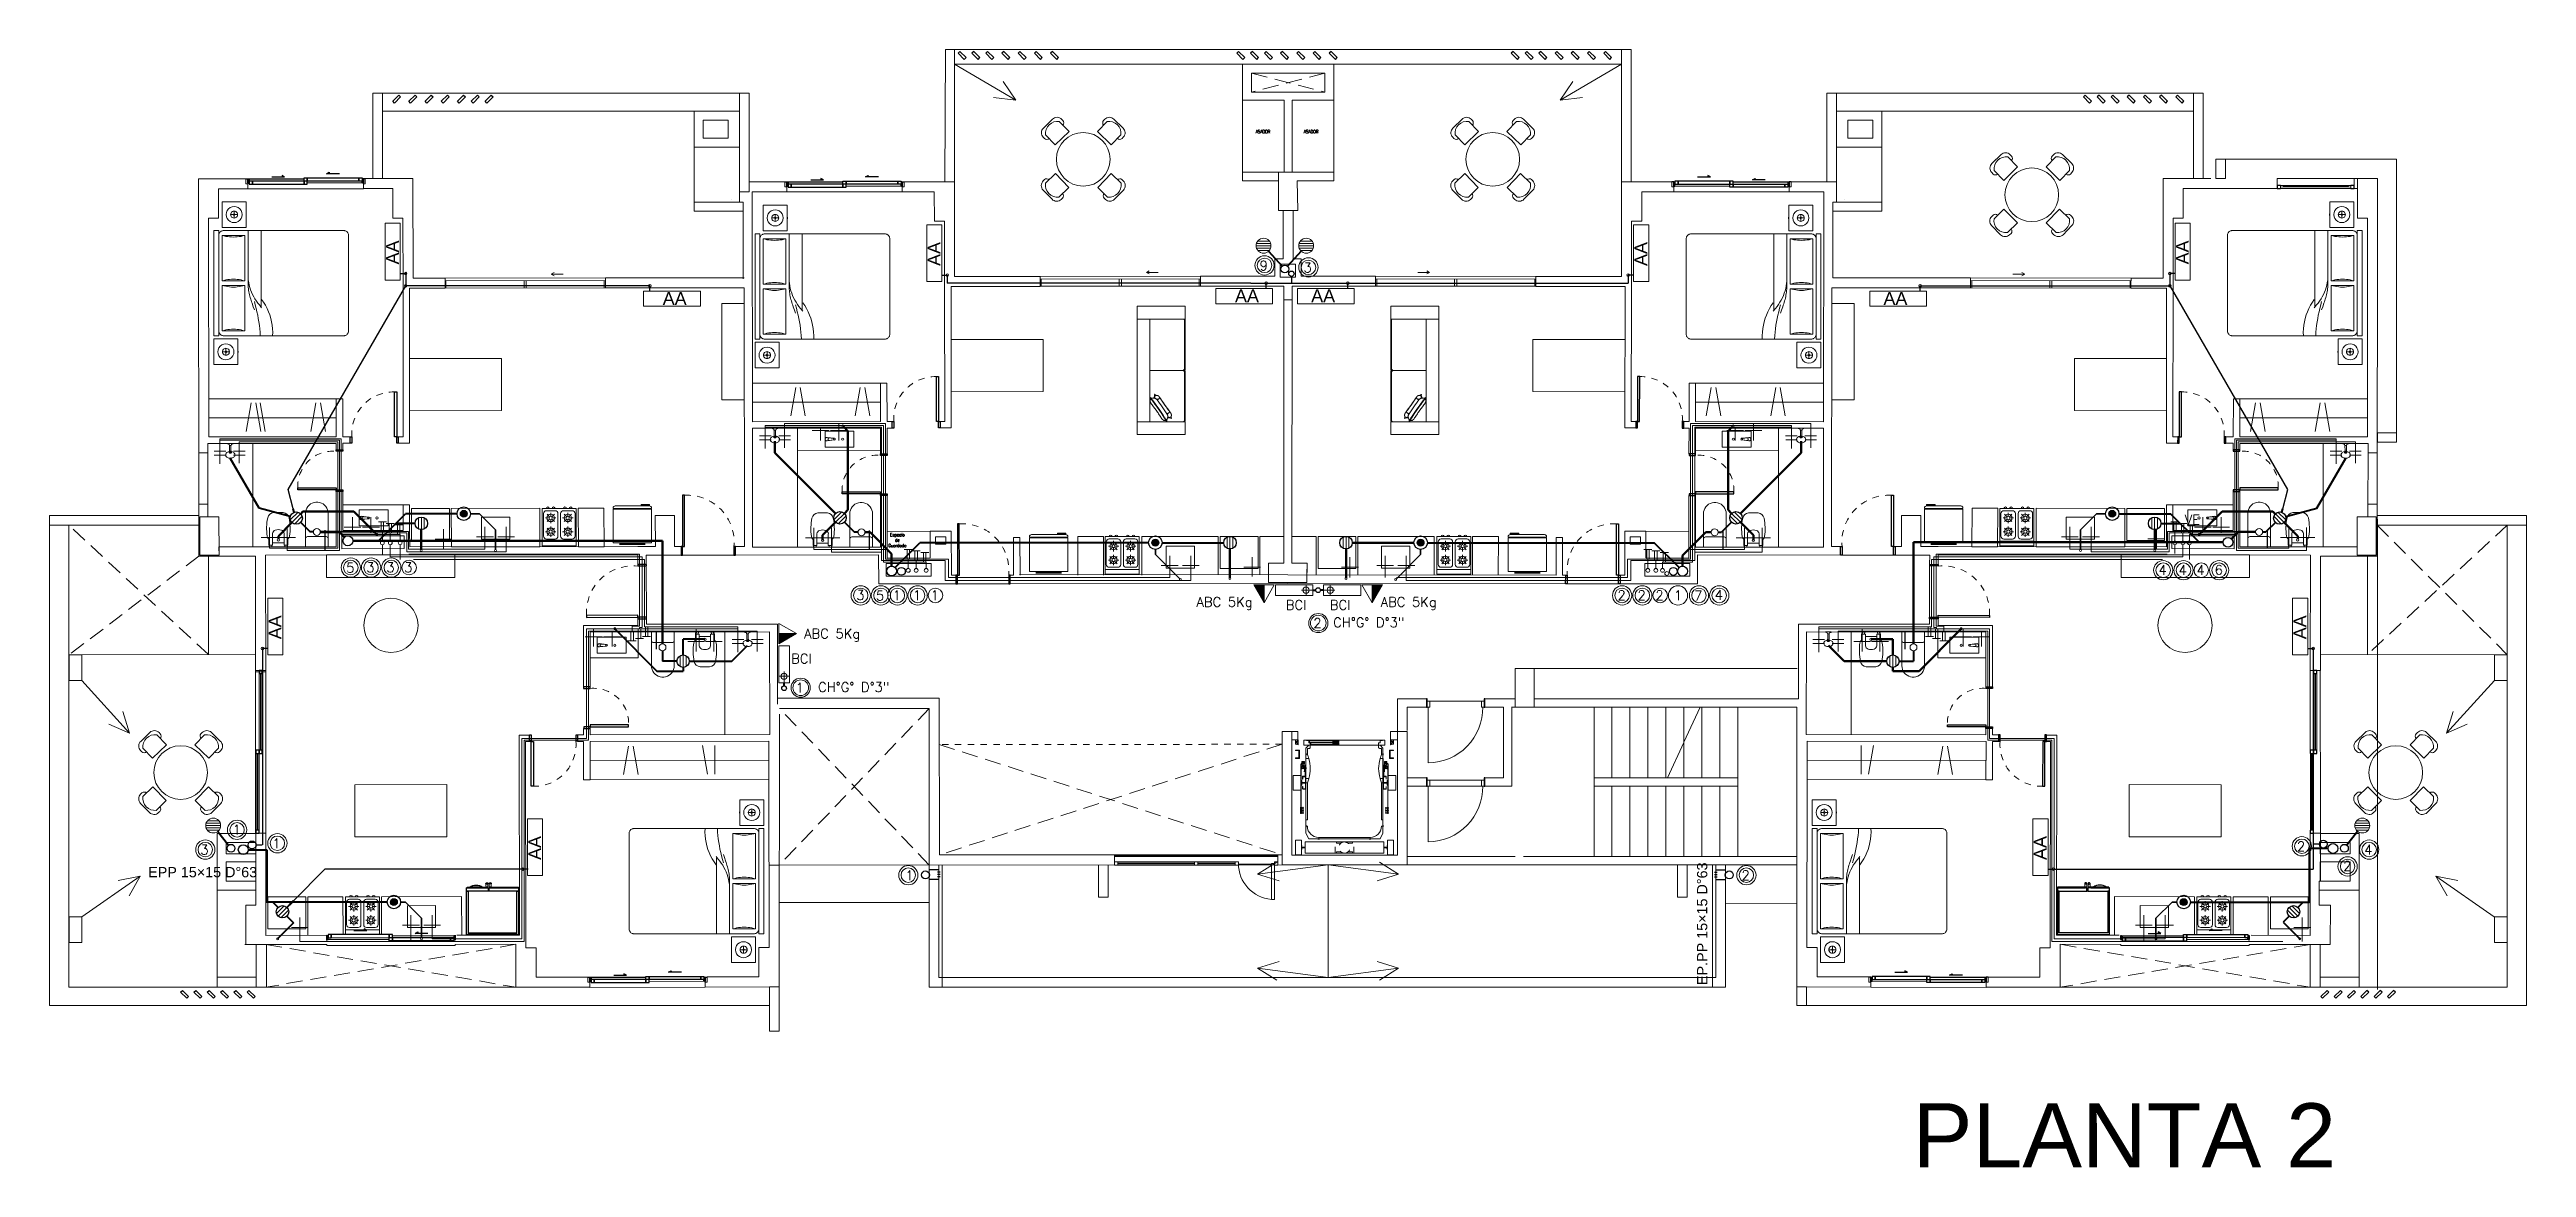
# Model space of a CAD drawing. Header units: millimetres. Extents: x 539 to 842, y -453 to -96.
# Drawn here: x 792.75 to 831.36, y -299.24 to -281.82 of the extents above; entities that cross this region are included whole.
import ezdxf
from ezdxf.enums import TextEntityAlignment as Align

# ---------------------------------------------------------------- set-up
doc = ezdxf.new("R2010")
doc.units = ezdxf.units.MM
doc.header["$LTSCALE"] = 0.1
for name, pattern in [('ACAD_ISO02W100', [15, 12, -3]), ('Basculante', [0.003969, 0.002381, -0.001587]), ('CENTER', [2.25, 1, -0.1, 0.05, -0.1, 1]), ('CONTINUA', [0]), ('DASHED', [0.7, 0.5, -0.2]), ('HIDDEN', [0.375, 0.25, -0.125]), ('HIDDEN2', [0.1875, 0.125, -0.0625]), ('Trazo', [0.00635, 0.003175, -0.003175])]:
    doc.linetypes.add(name, pattern=pattern)
doc.layers.get('0').update_dxf_attribs({"lineweight": 5})
for name, color, linetype, lineweight in [('00-Agua Caliente', 1, 'Continuous', 20), ('00-Agua Fria', 5, 'ACAD_ISO02W100', 20), ('00-Texto AC', 7, 'Continuous', 18), ('00-Texto AF', 7, 'Continuous', 18), ('00_Incendio_Bocas Incendio', 1, 'Continuous', 30), ('00_Incendio_Cañeria', 1, 'Continuous', 30), ('00_Incendio_Matafuego', 1, 'Continuous', 20), ('00_Incendio_Montantes', 1, 'Continuous', 30), ('00_Incendio_Numeracion Montantes', 1, 'Continuous', 30), ('00_Incendio_Textos', 7, 'Continuous', 13), ('A-DETL-GENF', 7, 'Continuous', 5), ('A-DOOR', 7, 'Continuous', 5), ('A-DOOR-FRAM', 7, 'Continuous', 5), ('A-GENM', 7, 'Continuous', 5), ('A-GLAZ', 7, 'Continuous', 5), ('A-GLAZ-CURT', 7, 'Continuous', 5), ('A-GLAZ-CWMG', 7, 'Continuous', 5), ('A-GLAZ-SILL', 7, 'Continuous', 5), ('A-Texto Pluvial', 7, 'Continuous', 20), ('A-WALL', 7, 'Continuous', 5), ('Arq-Equipamiento', 250, 'Continuous', 5), ('Lavarropa', 7, 'HIDDEN', 5), ('MUEBLES', 250, 'Continuous', 5), ('P-SANR-FIXT', 7, 'Continuous', 5), ('S-COLS', 7, 'Continuous', 5)]:
    doc.layers.add(name, color=color, linetype=linetype, lineweight=lineweight)
for name, color, linetype in [('00-Pluvial', 40, 'Continuous'), ('00-Secundario', 24, 'Continuous'), ('00-Ventilacion', 3, 'Continuous'), ('Secundario', 24, 'Continuous'), ('Textos', 7, 'Continuous')]:
    doc.layers.add(name, color=color, linetype=linetype)
doc.layers.add('00-Primario', color=7, linetype='Continuous', true_color=0xff2400)
doc.layers.add('A-DOOR-HDLN', color=5, linetype='Trazo', lineweight=5, true_color=0x0000ff)
doc.styles.add('Arial', font='arial.ttf', dxfattribs={"height": 0.245883})
doc.styles.add('Instal Sanit', font='techb___.ttf', dxfattribs={"height": 0.15})
doc.styles.add('Romans', font='romans.shx')
doc.styles.add('Romans 1.50', font='romans.shx', dxfattribs={"width": 0.8, "height": 0.15})
doc.styles.get("Standard").update_dxf_attribs({"font": 'arial.ttf'})

msp = doc.modelspace()

# ---------------------------------------------------------------- texts
at = {"color": 8, "char_height": 0.2, "attachment_point": 1, "rotation": 90}
for insert in [(797.991, -285.167), (806.434, -285.191), (806.434, -285.191), (817.451, -285.191), (825.894, -285.167), (796.161, -291.008), (827.725, -291.008), (800.209, -294.447), (823.677, -294.447)]:
    msp.add_mtext_dynamic_manual_height_columns('AA', width=1, gutter_width=12.5, heights=[0], dxfattribs=dict(at, insert=insert))
at = {"color": 8}
for s, width, insert, char_height, attachment_point in [('AA', 1, (802.677, -285.598), 0.2, 3), ('AA', 1, (811.598, -285.556), 0.2, 3), ('AA', 1, (812.413, -285.556), 0.2, 1), ('AA', 1, (821.334, -285.598), 0.2, 1), ('PLANTA 2 ', 25.75024, (821.79, -298.239), 1, 1)]:
    msp.add_mtext_dynamic_manual_height_columns(s, width=width, gutter_width=12.5, heights=[0], dxfattribs=dict(at, insert=insert, char_height=char_height, attachment_point=attachment_point))
at = {"layer": '00-Texto AC', "style": 'Romans'}
for s, p in [('3', (797.997, -289.964)), ('3', (798.275, -289.964)), ('4', (825.935, -290.005)), ('4', (826.213, -290.005)), ('1', (806.203, -290.398)), ('1', (806.48, -290.398)), ('2', (817.5, -290.398)), ('2', (817.778, -290.398))]:
    msp.add_text(s, height=0.15, rotation=360, dxfattribs=at).set_placement(p)
at = {"layer": '00-Texto AF', "style": 'Romans'}
msp.add_text('VE', height=0.15, dxfattribs=at).set_placement((826.148, -289.144), align=Align.MIDDLE_CENTER)
for s, p in [('3', (797.684, -289.963)), ('4', (825.622, -290.003)), ('1', (805.89, -290.397)), ('2', (817.187, -290.397))]:
    msp.add_text(s, height=0.15, rotation=360, dxfattribs=at).set_placement(p)
msp.add_text('1', height=0.15, rotation=360, dxfattribs=at).set_placement((818.131, -290.325), align=Align.MIDDLE_CENTER)
at = {"layer": '00_Incendio_Textos', "color": 7, "char_height": 0.15, "width": 1.47222, "attachment_point": 2, "style": 'Instal Sanit'}
for insert in [(810.988, -290.352), (813.858, -290.352), (804.871, -290.845)]:
    msp.add_mtext('\\pi-0.45,l0.6,t0.6;{\\Fromans|c0;ABC 5Kg}', dxfattribs=dict(at, insert=insert))
at = {"layer": '00_Incendio_Textos', "char_height": 0.15, "attachment_point": 8, "style": 'Romans'}
for insert in [(812.178, -290.548), (812.865, -290.548), (804.467, -291.384)]:
    msp.add_mtext_dynamic_manual_height_columns('BCI', width=0.92514, gutter_width=0.75, heights=[0], dxfattribs=dict(at, insert=insert))
at = {"layer": '00_Incendio_Textos', "lineweight": 18, "char_height": 0.15, "attachment_point": 3}
for insert in [(813.867, -290.671), (805.838, -291.679)]:
    msp.add_mtext_dynamic_manual_height_columns('\\A1;{\\Fromans|c0;CH°G° D°3\\H1x;"}', width=1.33303, gutter_width=12.5, heights=[0], dxfattribs=dict(at, insert=insert))
at = {"layer": '00_Incendio_Textos', "color": 7, "style": 'Romans', "flags": 8}
for tag, p in [('2', (812.511, -290.756)), ('1', (804.443, -291.763))]:
    msp.add_attdef(tag, text='1', height=0.15, dxfattribs=at).set_placement(p, align=Align.MIDDLE_CENTER)
at = {"layer": 'A-Texto Pluvial', "style": 'Arial'}
msp.add_text('EPP 15×15 D°63', height=0.16, dxfattribs=at).set_placement((794.284, -294.717))
msp.add_text('EP.PP 15×15 D°63', height=0.16, rotation=90.026, dxfattribs=at).set_placement((818.588, -296.396))
at = {"layer": 'Textos', "style": 'Romans'}
for s, rotation, p in [('9', 360, (811.609, -285.26)), ('3', 360, (812.294, -285.291)), ('5', 360, (797.37, -289.968)), ('6', 360, (826.497, -290.001)), ('3', 360, (805.322, -290.394)), ('5', 360, (805.629, -290.403)), ('7', 360, (818.382, -290.403)), ('4', 360, (818.704, -290.394)), ('3', 360, (795.097, -294.364)), ('1', 360, (795.599, -294.048)), ('1', 360, (796.221, -294.264)), ('2', 360, (827.779, -294.312)), ('4', 360, (828.828, -294.364)), ('2', 360, (828.499, -294.617)), ('1', 0, (806.088, -294.762)), ('2', 360, (819.121, -294.762))]:
    msp.add_text(s, height=0.15, rotation=rotation, dxfattribs=at).set_placement(p)

# ---------------------------------------------------------------- blocks, each defined once
blk = doc.blocks.new('Family7 - Puerta OBLAK - Acceso-2885777-1-TORRE-ARQ-PB')
at = {"layer": 'A-DOOR', "color": 8, "lineweight": 25}
for p, q in [((-0.425, -0.067), (-0.425, 0.067)), ((-0.425, 0.067), (-0.4, 0.067)), ((-0.4, 0.067), (-0.4, -0.067)), ((0.4, -0.067), (0.4, 0.067)), ((0.4, 0.067), (0.425, 0.067)), ((0.425, 0.067), (0.425, -0.067)), ((-0.4, -0.067), (-0.425, -0.067)), ((-0.4, -0.067), (-0.369, -0.067)), ((-0.4, -0.867), (-0.4, -0.067)), ((-0.369, -0.067), (-0.369, -0.867)), ((0.425, -0.067), (0.4, -0.067)), ((-0.369, -0.867), (-0.4, -0.867))]:
    blk.add_line(p, q, dxfattribs=at)
at = {"layer": 'A-DOOR-HDLN', "color": 8}
blk.add_arc((-0.327, -0.138), 0.73, 266.6701, 5.5698, dxfattribs=at)
blk = doc.blocks.new('Family6 - Puerta OBLAK - Baño-2882893-1-TORRE-ARQ-PB')
at = {"layer": 'A-DOOR', "color": 8, "lineweight": 25}
for p, q in [((-0.3, 0.05), (-0.325, 0.05)), ((-0.325, 0.05), (-0.325, -0.05)), ((-0.3, -0.05), (-0.3, 0.05)), ((0.325, 0.05), (0.3, 0.05)), ((0.3, 0.05), (0.3, -0.05)), ((0.325, -0.05), (0.325, 0.05)), ((-0.325, -0.05), (-0.3, -0.05)), ((-0.3, -0.051), (-0.3, -0.651)), ((-0.268, -0.051), (-0.3, -0.051)), ((-0.268, -0.651), (-0.268, -0.051)), ((0.3, -0.05), (0.325, -0.05)), ((-0.3, -0.651), (-0.268, -0.651))]:
    blk.add_line(p, q, dxfattribs=at)
at = {"layer": 'A-DOOR-HDLN', "color": 8}
blk.add_arc((-0.244, -0.105), 0.546, 267.4017, 5.688, dxfattribs=at)
blk = doc.blocks.new('Family6 - Puerta OBLAK - Baño-2882883-1-TORRE-ARQ-PB')
at = {"layer": 'A-DOOR', "color": 8, "lineweight": 25}
for p, q in [((-0.3, 0.651), (-0.268, 0.651)), ((-0.3, 0.051), (-0.3, 0.651)), ((-0.268, 0.651), (-0.268, 0.051)), ((-0.325, -0.05), (-0.325, 0.05)), ((-0.325, 0.05), (-0.3, 0.05)), ((-0.268, 0.051), (-0.3, 0.051)), ((-0.3, 0.05), (-0.3, -0.05)), ((0.3, -0.05), (0.3, 0.05)), ((0.3, 0.05), (0.325, 0.05)), ((0.325, 0.05), (0.325, -0.05)), ((-0.3, -0.05), (-0.325, -0.05)), ((0.325, -0.05), (0.3, -0.05))]:
    blk.add_line(p, q, dxfattribs=at)
at = {"layer": 'A-DOOR-HDLN', "color": 8}
blk.add_arc((-0.244, 0.105), 0.546, 354.312, 92.5983, dxfattribs=at)
blk = doc.blocks.new('Family5 - Puerta OPBLAK - Dormitorio-2880729-1-TORRE-ARQ-PB')
at = {"layer": 'A-DOOR', "color": 8, "lineweight": 25}
for p, q in [((-0.35, 0.05), (-0.375, 0.05)), ((-0.375, 0.05), (-0.375, -0.05)), ((-0.35, -0.05), (-0.35, 0.05)), ((0.375, 0.05), (0.35, 0.05)), ((0.35, 0.05), (0.35, -0.05)), ((0.375, -0.05), (0.375, 0.05)), ((-0.375, -0.05), (-0.35, -0.05)), ((0.35, -0.05), (0.315, -0.05)), ((0.315, -0.05), (0.315, -0.75)), ((0.35, -0.75), (0.35, -0.05)), ((0.35, -0.05), (0.375, -0.05)), ((0.315, -0.75), (0.35, -0.75))]:
    blk.add_line(p, q, dxfattribs=at)
at = {"layer": 'A-DOOR-HDLN', "color": 8}
blk.add_arc((0.302, -0.097), 0.653, 175.8984, 271.164, dxfattribs=at)
blk = doc.blocks.new('Doors_Sliding_Milgard_Aluminum-Series_2-Panels - PV 2_50 X 2_10-2402500-1-TORRE-ARQ-PB')
at = {"layer": 'A-DOOR', "color": 8}
for p, q in [((1.192, 0.078), (-1.308, 0.078)), ((-1.308, 0.078), (-1.308, -0.035)), ((-1.308, 0.078), (1.192, 0.078)), ((1.192, -0.035), (1.192, 0.078)), ((-1.308, -0.035), (1.192, -0.035)), ((0.347, -0.138), (0.391, -0.113)), ((0.347, -0.138), (0.391, -0.164)), ((0.532, -0.138), (0.347, -0.138))]:
    blk.add_line(p, q, dxfattribs=at)
at = {"layer": 'A-DOOR-FRAM', "color": 8}
for p, q in [((-1.295, 0.078), (-1.295, -0.035)), ((-0.076, 0.078), (-0.076, -0.035)), ((-0.041, 0.078), (-0.041, -0.035)), ((1.171, 0.078), (1.171, -0.035))]:
    blk.add_line(p, q, dxfattribs=at)
blk = doc.blocks.new('Windows_Opening-Slide_UFME_Fenetre_Coulissante_2V - 1_20 x 1_80-1553890-1-TORRE-ARQ-PB')
at = {"layer": 'A-GLAZ', "color": 8, "lineweight": 25}
for p, q in [((-0.9, -0.078), (-0.9, 0.002)), ((-0.88, 0.008), (-0.83, 0.008)), ((-0.88, -0.04), (-0.88, 0.008)), ((-0.83, 0.008), (-0.025, 0.008)), ((-0.83, -0.04), (-0.83, 0.008)), ((-0.83, 0.008), (-0.83, -0.04)), ((-0.025, 0.008), (-0.025, -0.04)), ((-0.025, -0.04), (-0.025, 0.008)), ((-0.025, 0.008), (0.025, 0.008)), ((0.025, 0.008), (0.025, -0.04)), ((0.9, 0.002), (0.9, -0.078)), ((-0.93, -0.078), (-0.9, -0.078)), ((-0.88, -0.011), (-0.9, -0.011)), ((-0.9, -0.011), (-0.9, -0.069)), ((-0.9, -0.069), (-0.88, -0.069)), ((-0.83, -0.04), (-0.88, -0.04)), ((-0.88, -0.069), (-0.88, -0.04)), ((-0.025, -0.04), (-0.83, -0.04)), ((-0.528, -0.106), (-0.328, -0.106)), ((-0.368, -0.129), (-0.368, -0.106)), ((-0.328, -0.106), (-0.368, -0.129)), ((0.025, -0.04), (-0.025, -0.04)), ((0.025, -0.04), (-0.025, -0.04)), ((-0.025, -0.04), (-0.025, -0.088)), ((-0.025, -0.088), (0.025, -0.088)), ((0.83, -0.04), (0.025, -0.04)), ((0.025, -0.04), (0.025, -0.088)), ((0.025, -0.088), (0.025, -0.04)), ((0.025, -0.088), (0.83, -0.088)), ((0.328, -0.154), (0.368, -0.177)), ((0.528, -0.154), (0.328, -0.154)), ((0.368, -0.177), (0.368, -0.154)), ((0.83, -0.088), (0.83, -0.04)), ((0.88, -0.04), (0.83, -0.04)), ((0.83, -0.04), (0.83, -0.088)), ((0.83, -0.088), (0.88, -0.088)), ((0.9, -0.011), (0.88, -0.011)), ((0.88, -0.011), (0.88, -0.04)), ((0.88, -0.088), (0.88, -0.04)), ((0.88, -0.069), (0.9, -0.069)), ((0.9, -0.069), (0.9, -0.011)), ((0.9, -0.078), (0.93, -0.078))]:
    blk.add_line(p, q, dxfattribs=at)
at = {"layer": 'A-GLAZ', "color": 8}
for p, q in [((-0.9, -0.078), (-0.025, -0.078)), ((-0.88, -0.069), (-0.025, -0.069)), ((0.88, -0.011), (0.025, -0.011)), ((0.88, -0.078), (0.9, -0.078))]:
    blk.add_line(p, q, dxfattribs=at)
at = {"layer": 'A-GLAZ-SILL', "color": 8}
for p, q in [((-0.9, 0.078), (-0.9, 0.082)), ((0.9, 0.082), (-0.9, 0.082)), ((0.9, 0.082), (0.9, 0.078))]:
    blk.add_line(p, q, dxfattribs=at)
blk = doc.blocks.new('Windows_Opening-Slide_UFME_Fenetre_Coulissante_2V - 1_20 x 1_80-2559393-1-TORRE-ARQ-PB')
at = {"layer": 'A-GLAZ', "color": 8, "lineweight": 25}
for p, q in [((-0.9, -0.078), (-0.9, 0.002)), ((-0.88, 0.008), (-0.83, 0.008)), ((-0.88, -0.04), (-0.88, 0.008)), ((-0.83, 0.008), (-0.025, 0.008)), ((-0.83, -0.04), (-0.83, 0.008)), ((-0.83, 0.008), (-0.83, -0.04)), ((-0.025, 0.008), (-0.025, -0.04)), ((-0.025, -0.04), (-0.025, 0.008)), ((-0.025, 0.008), (0.025, 0.008)), ((0.025, 0.008), (0.025, -0.04)), ((0.9, 0.002), (0.9, -0.078)), ((-0.93, -0.078), (-0.9, -0.078)), ((-0.88, -0.011), (-0.9, -0.011)), ((-0.9, -0.011), (-0.9, -0.069)), ((-0.9, -0.069), (-0.88, -0.069)), ((-0.83, -0.04), (-0.88, -0.04)), ((-0.88, -0.069), (-0.88, -0.04)), ((-0.025, -0.04), (-0.83, -0.04)), ((-0.528, -0.106), (-0.328, -0.106)), ((-0.368, -0.129), (-0.368, -0.106)), ((-0.328, -0.106), (-0.368, -0.129)), ((0.025, -0.04), (-0.025, -0.04)), ((0.025, -0.04), (-0.025, -0.04)), ((-0.025, -0.04), (-0.025, -0.088)), ((-0.025, -0.088), (0.025, -0.088)), ((0.83, -0.04), (0.025, -0.04)), ((0.025, -0.04), (0.025, -0.088)), ((0.025, -0.088), (0.025, -0.04)), ((0.025, -0.088), (0.83, -0.088)), ((0.328, -0.154), (0.367, -0.177)), ((0.527, -0.154), (0.328, -0.154)), ((0.367, -0.177), (0.367, -0.154)), ((0.83, -0.088), (0.83, -0.04)), ((0.88, -0.04), (0.83, -0.04)), ((0.83, -0.04), (0.83, -0.088)), ((0.83, -0.088), (0.88, -0.088)), ((0.9, -0.011), (0.88, -0.011)), ((0.88, -0.011), (0.88, -0.04)), ((0.88, -0.088), (0.88, -0.04)), ((0.88, -0.069), (0.9, -0.069)), ((0.9, -0.069), (0.9, -0.011)), ((0.9, -0.078), (0.93, -0.078))]:
    blk.add_line(p, q, dxfattribs=at)
at = {"layer": 'A-GLAZ', "color": 8}
for p, q in [((-0.9, -0.078), (-0.025, -0.078)), ((-0.88, -0.069), (-0.025, -0.069)), ((0.88, -0.011), (0.025, -0.011)), ((0.88, -0.078), (0.9, -0.078))]:
    blk.add_line(p, q, dxfattribs=at)
at = {"layer": 'A-GLAZ-SILL', "color": 8}
for p, q in [((-0.9, 0.078), (-0.9, 0.082)), ((0.9, 0.082), (-0.9, 0.082)), ((0.9, 0.082), (0.9, 0.078))]:
    blk.add_line(p, q, dxfattribs=at)
blk = doc.blocks.new('Windows_Opening-Slide_UFME_Fenetre_Coulissante_2V - 1_20 x 2_00-2724253-1-TORRE-ARQ-PB')
at = {"layer": 'A-GLAZ', "color": 8, "lineweight": 25}
for p, q in [((-1, 0.072), (-1, -0.008)), ((-1, 0.063), (-0.98, 0.063)), ((-1, 0.005), (-1, 0.063)), ((-0.98, 0.005), (-1, 0.005)), ((-0.98, 0.063), (-0.98, 0.034)), ((-0.98, 0.034), (-0.98, -0.014)), ((-0.93, 0.034), (-0.98, 0.034)), ((-0.025, 0.034), (-0.93, 0.034)), ((-0.93, 0.034), (-0.93, -0.014)), ((-0.93, -0.014), (-0.93, 0.034)), ((-0.578, 0.1), (-0.378, 0.1)), ((-0.418, 0.123), (-0.418, 0.1)), ((-0.378, 0.1), (-0.418, 0.123)), ((-0.025, 0.082), (0.025, 0.082)), ((-0.025, 0.034), (-0.025, 0.082)), ((-0.025, -0.014), (-0.025, 0.034)), ((0.025, 0.034), (-0.025, 0.034)), ((-0.025, 0.034), (-0.025, -0.014)), ((0.025, 0.034), (-0.025, 0.034)), ((0.025, 0.034), (0.025, 0.082)), ((0.025, 0.082), (0.93, 0.082)), ((0.025, 0.082), (0.025, 0.034)), ((0.025, -0.014), (0.025, 0.034)), ((0.93, 0.034), (0.025, 0.034)), ((0.577, 0.148), (0.377, 0.148)), ((0.93, 0.082), (0.93, 0.034)), ((0.93, 0.082), (0.98, 0.082)), ((0.93, 0.034), (0.93, 0.082)), ((0.98, 0.034), (0.93, 0.034)), ((0.98, 0.082), (0.98, 0.034)), ((0.98, 0.063), (1, 0.063)), ((0.98, 0.005), (0.98, 0.034)), ((1, 0.005), (0.98, 0.005)), ((1, -0.008), (1, 0.072)), ((1, 0.063), (1, 0.005)), ((-0.98, -0.014), (-0.93, -0.014)), ((-0.93, -0.014), (-0.025, -0.014)), ((-0.025, -0.014), (0.025, -0.014))]:
    blk.add_line(p, q, dxfattribs=at)
at = {"layer": 'A-GLAZ', "color": 8}
for p, q in [((-0.98, 0.063), (-0.025, 0.063)), ((0.98, 0.005), (0.025, 0.005))]:
    blk.add_line(p, q, dxfattribs=at)
at = {"layer": 'A-GLAZ', "lineweight": 25}
for p, q in [((0.377, 0.148), (0.417, 0.171)), ((0.417, 0.171), (0.417, 0.148))]:
    blk.add_line(p, q, dxfattribs=at)
at = {"layer": 'A-GLAZ-SILL', "color": 8}
for p, q in [((-1, -0.088), (-1, -0.072)), ((-1, -0.088), (1, -0.088)), ((1, -0.072), (1, -0.088))]:
    blk.add_line(p, q, dxfattribs=at)
blk = doc.blocks.new('Cocina 51cm')
at = {"layer": 'MUEBLES', "color": 8}
for p, q in [((-0.255, -0.036), (0, -0.036)), ((-0.214, -0.185), (-0.151, -0.185)), ((-0.191, -0.127), (-0.146, -0.172)), ((-0.146, -0.197), (-0.191, -0.242)), ((-0.191, -0.343), (-0.146, -0.388)), ((-0.133, -0.104), (-0.133, -0.167)), ((-0.133, -0.203), (-0.133, -0.266)), ((-0.133, -0.32), (-0.133, -0.383)), ((-0.076, -0.127), (-0.121, -0.172)), ((-0.121, -0.197), (-0.076, -0.242)), ((-0.076, -0.343), (-0.121, -0.388)), ((-0.115, -0.185), (-0.052, -0.185)), ((0, -0.036), (0.255, -0.036)), ((0.052, -0.185), (0.115, -0.185)), ((0.076, -0.127), (0.121, -0.172)), ((0.121, -0.197), (0.076, -0.242)), ((0.076, -0.343), (0.121, -0.388)), ((0.133, -0.104), (0.133, -0.167)), ((0.133, -0.203), (0.133, -0.266)), ((0.133, -0.32), (0.133, -0.383)), ((0.191, -0.127), (0.146, -0.172)), ((0.146, -0.197), (0.191, -0.242)), ((0.191, -0.343), (0.146, -0.388)), ((0.151, -0.185), (0.214, -0.185)), ((-0.214, -0.401), (-0.151, -0.401)), ((-0.146, -0.413), (-0.191, -0.458)), ((-0.133, -0.419), (-0.133, -0.482)), ((-0.121, -0.413), (-0.076, -0.458)), ((-0.115, -0.401), (-0.052, -0.401)), ((0.052, -0.401), (0.115, -0.401)), ((0.121, -0.413), (0.076, -0.458)), ((0.133, -0.419), (0.133, -0.482)), ((0.146, -0.413), (0.191, -0.458)), ((0.151, -0.401), (0.214, -0.401))]:
    blk.add_line(p, q, dxfattribs=at)
blk.add_lwpolyline([(-0.265, 0.036), (0.265, 0.036), (0.265, -0.549), (-0.265, -0.549)], close=True, dxfattribs=at)
for points in [[(-0.201, -0.513), (-0.066, -0.513, 0.414214), (-0.021, -0.468), (-0.021, -0.117, 0.414214), (-0.066, -0.072), (-0.201, -0.072, 0.414214), (-0.246, -0.117), (-0.246, -0.468, 0.414214)], [(0.066, -0.513), (0.201, -0.513, 0.414214), (0.246, -0.468), (0.246, -0.117, 0.414214), (0.201, -0.072), (0.066, -0.072, 0.414214), (0.021, -0.117), (0.021, -0.468, 0.414214)]]:
    blk.add_lwpolyline(points, format="xyb", close=True, dxfattribs=at)
for centre in [(-0.133, -0.185), (-0.133, -0.401), (0.133, -0.185), (0.133, -0.401)]:
    blk.add_circle(centre, 0.0585, dxfattribs=at)
for centre in [(-0.178, -0.549), (-0.089, -0.549), (0.089, -0.549), (0.178, -0.549)]:
    blk.add_arc(centre, 0.0225, 180, 0, dxfattribs=at)
blk = doc.blocks.new('A$C2F886EFE')
at = {"layer": 'MUEBLES', "color": 8}
for p, q in [((0, 0.072), (0, 0.597)), ((0, 0.597), (0.6, 0.597)), ((0.1, 0.623), (0.498, 0.623)), ((0.1, 0.613), (0.498, 0.613)), ((0.6, 0.072), (0.6, 0.597)), ((0, 0.072), (0.6, 0.072)), ((0, 0.062), (0.6, 0.062)), ((0, 0.053), (0, 0.062)), ((0.006, 0.062), (0.006, 0.072)), ((0.032, 0.022), (0.568, 0.022)), ((0.034, 0.022), (0.034, 0)), ((0.04, 0.022), (0.04, 0.006)), ((0.04, 0.006), (0.159, 0.006)), ((0.159, 0.022), (0.159, 0.006)), ((0.165, 0.022), (0.165, 0)), ((0.594, 0.062), (0.594, 0.072)), ((0.6, 0.053), (0.6, 0.062)), ((0.165, 0), (0.034, 0))]:
    blk.add_line(p, q, dxfattribs=at)
for centre, start, end in [((0.032, 0.053), 180, 270), ((0.568, 0.053), 270, 0)]:
    blk.add_arc(centre, 0.0315, start, end, dxfattribs=at)
blk = doc.blocks.new('GE_Profile_Stainless_Steel_256_cu_ft_Side-by-Side_Refrigerator_ENERGY_STAR_7908 - GE_Profile_Stainless_Steel_256_cu_ft_Side-by-Side_Refrigerator_ENERGY_STAR_7908-2745218-2-TORRE-ARQ- PB _-2_14_')
at = {"layer": 'A-GENM', "color": 8, "lineweight": 25}
for p, q in [((-0.404, 0.445), (-0.404, -0.23)), ((0.404, 0.445), (-0.404, 0.445)), ((-0.379, -0.23), (-0.379, 0.419)), ((-0.379, 0.419), (0.379, 0.419)), ((0.379, 0.419), (0.379, -0.23)), ((0.404, -0.23), (0.404, 0.445)), ((-0.067, -0.23), (-0.404, -0.23)), ((-0.404, -0.23), (-0.404, -0.28)), ((-0.404, -0.23), (-0.379, -0.23)), ((-0.404, -0.28), (-0.067, -0.28)), ((-0.117, -0.28), (-0.394, -0.28)), ((-0.394, -0.28), (-0.394, -0.291)), ((-0.394, -0.291), (-0.117, -0.291)), ((-0.155, -0.29), (-0.353, -0.29)), ((-0.117, -0.291), (-0.117, -0.28)), ((-0.067, -0.28), (-0.067, -0.23)), ((0.404, -0.23), (-0.054, -0.23)), ((-0.054, -0.23), (-0.054, -0.28)), ((-0.054, -0.28), (0.404, -0.28)), ((0.404, -0.28), (-0.032, -0.28)), ((-0.032, -0.28), (-0.032, -0.291)), ((-0.032, -0.291), (0.404, -0.291)), ((0.379, -0.23), (0.404, -0.23)), ((0.404, -0.28), (0.404, -0.23)), ((0.404, -0.291), (0.404, -0.28))]:
    blk.add_line(p, q, dxfattribs=at)
at = {"layer": 'A-GENM', "color": 8}
for p, q in [((-0.103, -0.301), (-0.103, -0.283)), ((-0.103, -0.338), (-0.103, -0.301)), ((-0.103, -0.345), (-0.103, -0.338)), ((-0.071, -0.284), (-0.071, -0.301)), ((-0.071, -0.301), (-0.071, -0.339)), ((-0.071, -0.339), (-0.071, -0.346)), ((-0.054, -0.23), (-0.067, -0.23)), ((-0.051, -0.302), (-0.051, -0.285)), ((-0.051, -0.34), (-0.051, -0.302)), ((-0.051, -0.347), (-0.051, -0.34)), ((-0.019, -0.291), (-0.019, -0.302)), ((-0.019, -0.302), (-0.019, -0.339)), ((-0.019, -0.339), (-0.019, -0.346))]:
    blk.add_line(p, q, dxfattribs=at)
at = {"layer": 'A-GENM', "color": 8, "flags": 128}
for points in [[(-0.103, -0.338), (-0.103, -0.338), (-0.103, -0.337), (-0.103, -0.336), (-0.103, -0.335), (-0.103, -0.334), (-0.103, -0.333), (-0.103, -0.331), (-0.103, -0.329), (-0.103, -0.326), (-0.103, -0.324), (-0.103, -0.321), (-0.103, -0.318), (-0.103, -0.314), (-0.103, -0.311), (-0.103, -0.307), (-0.103, -0.303), (-0.103, -0.301)], [(-0.019, -0.302), (-0.019, -0.306), (-0.019, -0.31), (-0.019, -0.313), (-0.019, -0.317), (-0.019, -0.32), (-0.019, -0.323), (-0.019, -0.326), (-0.019, -0.328), (-0.019, -0.33), (-0.019, -0.332), (-0.019, -0.334), (-0.019, -0.336), (-0.019, -0.337), (-0.019, -0.338), (-0.019, -0.338), (-0.019, -0.339), (-0.019, -0.339)]]:
    blk.add_lwpolyline(points, dxfattribs=at)
at = {"layer": 'A-GENM', "color": 8, "lineweight": 25, "flags": 128}
for points in [[(-0.071, -0.346), (-0.077, -0.343), (-0.084, -0.341), (-0.09, -0.341), (-0.097, -0.343), (-0.103, -0.345)], [(-0.103, -0.345), (-0.102, -0.349), (-0.101, -0.353), (-0.098, -0.356), (-0.095, -0.359), (-0.092, -0.36), (-0.088, -0.361), (-0.084, -0.361), (-0.08, -0.359), (-0.076, -0.357), (-0.074, -0.354), (-0.072, -0.35), (-0.071, -0.346)], [(-0.019, -0.346), (-0.025, -0.343), (-0.032, -0.342), (-0.038, -0.342), (-0.045, -0.344), (-0.051, -0.347)], [(-0.051, -0.347), (-0.05, -0.351), (-0.048, -0.355), (-0.046, -0.358), (-0.042, -0.36), (-0.038, -0.361), (-0.034, -0.362), (-0.03, -0.361), (-0.027, -0.36), (-0.024, -0.357), (-0.021, -0.354), (-0.02, -0.35), (-0.019, -0.346)]]:
    blk.add_lwpolyline(points, dxfattribs=at)
at = {"layer": 'A-GENM', "color": 8, "lineweight": 25}
blk.add_arc((-0.254, -0.163), 0.161, 232.0677, 307.9323, dxfattribs=at)
at = {"layer": 'A-GENM', "color": 8}
for centre, start_param, end_param in [((-0.088, -0.302), 0.990204, 2.086934), ((-0.034, -0.303), 1.493351, 2.151389)]:
    blk.add_ellipse(centre, major_axis=(0.0304, 0), ratio=0.707107, start_param=start_param, end_param=end_param, dxfattribs=at)
for points in [[(-0.103, -0.301), (-0.099, -0.299), (-0.091, -0.297), (-0.08, -0.298), (-0.074, -0.3), (-0.071, -0.301)], [(-0.051, -0.302), (-0.047, -0.3), (-0.04, -0.298), (-0.028, -0.299), (-0.022, -0.3), (-0.019, -0.302)]]:
    blk.add_open_spline(points, degree=3, knots=[0, 0, 0, 0, 0.4, 0.7, 1, 1, 1, 1], dxfattribs=at)
blk = doc.blocks.new('cama grande')
at = {"layer": 'MUEBLES'}
for p, q in [((584.99, 704.561), (585.015, 704.561)), ((584.99, 704.561), (584.99, 704.187)), ((585.015, 704.561), (585.39, 704.561)), ((585.069, 704.406), (585.065, 704.374)), ((585.065, 704.374), (585.069, 704.342)), ((585.082, 704.437), (585.069, 704.406)), ((585.069, 704.342), (585.082, 704.312)), ((585.101, 704.462), (585.082, 704.437)), ((585.082, 704.312), (585.101, 704.286)), ((585.127, 704.482), (585.101, 704.462)), ((585.101, 704.286), (585.127, 704.266)), ((585.157, 704.495), (585.127, 704.482)), ((585.137, 704.388), (585.135, 704.374)), ((585.18, 704.374), (585.135, 704.374)), ((585.135, 704.374), (585.137, 704.36)), ((585.142, 704.402), (585.137, 704.388)), ((585.137, 704.36), (585.142, 704.347)), ((585.151, 704.413), (585.142, 704.402)), ((585.142, 704.347), (585.151, 704.335)), ((585.162, 704.422), (585.151, 704.413)), ((585.151, 704.335), (585.162, 704.326)), ((585.19, 704.499), (585.157, 704.495)), ((585.176, 704.427), (585.162, 704.422)), ((585.162, 704.326), (585.176, 704.321)), ((585.19, 704.429), (585.176, 704.427)), ((585.176, 704.321), (585.19, 704.319)), ((585.181, 704.379), (585.18, 704.377)), ((585.18, 704.377), (585.18, 704.374)), ((585.18, 704.374), (585.18, 704.371)), ((585.18, 704.371), (585.181, 704.369)), ((585.183, 704.381), (585.181, 704.379)), ((585.181, 704.369), (585.183, 704.367)), ((585.185, 704.383), (585.183, 704.381)), ((585.183, 704.367), (585.185, 704.365)), ((585.187, 704.384), (585.185, 704.383)), ((585.185, 704.365), (585.187, 704.364)), ((585.19, 704.384), (585.187, 704.384)), ((585.187, 704.364), (585.19, 704.364)), ((585.222, 704.495), (585.19, 704.499)), ((585.19, 704.429), (585.19, 704.384)), ((585.204, 704.427), (585.19, 704.429)), ((585.192, 704.384), (585.19, 704.384)), ((585.19, 704.364), (585.192, 704.364)), ((585.19, 704.364), (585.19, 704.319)), ((585.19, 704.319), (585.204, 704.321)), ((585.195, 704.383), (585.192, 704.384)), ((585.192, 704.364), (585.195, 704.365)), ((585.197, 704.381), (585.195, 704.383)), ((585.195, 704.365), (585.197, 704.367)), ((585.198, 704.379), (585.197, 704.381)), ((585.197, 704.367), (585.198, 704.369)), ((585.199, 704.377), (585.198, 704.379)), ((585.198, 704.369), (585.199, 704.371)), ((585.2, 704.374), (585.199, 704.377)), ((585.199, 704.371), (585.2, 704.374)), ((585.2, 704.374), (585.245, 704.374)), ((585.217, 704.422), (585.204, 704.427)), ((585.204, 704.321), (585.217, 704.326)), ((585.229, 704.413), (585.217, 704.422)), ((585.217, 704.326), (585.229, 704.335)), ((585.252, 704.482), (585.222, 704.495)), ((585.237, 704.402), (585.229, 704.413)), ((585.229, 704.335), (585.237, 704.347)), ((585.243, 704.388), (585.237, 704.402)), ((585.237, 704.347), (585.243, 704.36)), ((585.245, 704.374), (585.243, 704.388)), ((585.243, 704.36), (585.245, 704.374)), ((585.278, 704.462), (585.252, 704.482)), ((585.252, 704.266), (585.278, 704.286)), ((585.298, 704.437), (585.278, 704.462)), ((585.278, 704.286), (585.298, 704.312)), ((585.311, 704.406), (585.298, 704.437)), ((585.298, 704.312), (585.311, 704.342)), ((585.315, 704.374), (585.311, 704.406)), ((585.311, 704.342), (585.315, 704.374)), ((585.39, 704.187), (585.39, 704.561)), ((585.44, 704.561), (587.08, 704.561)), ((585.44, 704.485), (585.44, 704.561)), ((585.44, 704.485), (585.516, 704.485)), ((585.44, 704.485), (587.08, 704.485)), ((585.442, 704.429), (585.44, 704.419)), ((585.44, 704.419), (585.44, 704.409)), ((585.44, 703.838), (585.44, 704.409)), ((585.446, 704.438), (585.442, 704.429)), ((585.45, 704.447), (585.446, 704.438)), ((585.456, 704.455), (585.45, 704.447)), ((585.462, 704.463), (585.456, 704.455)), ((585.47, 704.47), (585.462, 704.463)), ((585.478, 704.475), (585.47, 704.47)), ((585.487, 704.479), (585.478, 704.475)), ((585.496, 704.483), (585.487, 704.479)), ((585.506, 704.485), (585.496, 704.483)), ((585.516, 704.485), (585.506, 704.485)), ((586.224, 704.434), (585.516, 704.434)), ((585.524, 704.405), (585.516, 704.434)), ((585.516, 704.434), (585.516, 704.079)), ((585.53, 704.376), (585.524, 704.405)), ((585.535, 704.346), (585.53, 704.376)), ((585.539, 704.317), (585.535, 704.346)), ((585.541, 704.287), (585.539, 704.317)), ((585.541, 704.257), (585.541, 704.287)), ((586.202, 704.317), (586.199, 704.287)), ((586.199, 704.287), (586.199, 704.257)), ((586.205, 704.346), (586.202, 704.317)), ((586.21, 704.376), (586.205, 704.346)), ((586.216, 704.405), (586.21, 704.376)), ((586.224, 704.434), (586.216, 704.405)), ((586.224, 704.079), (586.224, 704.434)), ((587.003, 704.434), (586.295, 704.434)), ((586.295, 704.434), (586.295, 704.079)), ((586.303, 704.405), (586.295, 704.434)), ((586.309, 704.376), (586.303, 704.405)), ((586.314, 704.346), (586.309, 704.376)), ((586.318, 704.317), (586.314, 704.346)), ((586.32, 704.287), (586.318, 704.317)), ((586.321, 704.257), (586.32, 704.287)), ((586.979, 704.287), (586.978, 704.257)), ((586.981, 704.317), (586.979, 704.287)), ((586.984, 704.346), (586.981, 704.317)), ((586.989, 704.376), (586.984, 704.346)), ((586.996, 704.405), (586.989, 704.376)), ((587.003, 704.434), (586.996, 704.405)), ((587.013, 704.485), (587.003, 704.485)), ((587.003, 704.485), (587.08, 704.485)), ((587.003, 704.079), (587.003, 704.434)), ((587.023, 704.483), (587.013, 704.485)), ((587.032, 704.479), (587.023, 704.483)), ((587.041, 704.475), (587.032, 704.479)), ((587.05, 704.47), (587.041, 704.475)), ((587.057, 704.463), (587.05, 704.47)), ((587.064, 704.455), (587.057, 704.463)), ((587.069, 704.447), (587.064, 704.455)), ((587.074, 704.438), (587.069, 704.447)), ((587.077, 704.429), (587.074, 704.438)), ((587.079, 704.419), (587.077, 704.429)), ((587.08, 704.409), (587.079, 704.419)), ((587.08, 704.485), (587.08, 704.561)), ((587.08, 704.409), (587.08, 704.028)), ((587.503, 704.434), (587.128, 704.434)), ((587.128, 704.059), (587.128, 704.434)), ((587.207, 704.279), (587.203, 704.246)), ((587.22, 704.309), (587.207, 704.279)), ((587.239, 704.335), (587.22, 704.309)), ((587.265, 704.355), (587.239, 704.335)), ((587.295, 704.367), (587.265, 704.355)), ((587.28, 704.274), (587.275, 704.261)), ((587.289, 704.285), (587.28, 704.274)), ((587.3, 704.294), (587.289, 704.285)), ((587.328, 704.371), (587.295, 704.367)), ((587.314, 704.3), (587.3, 704.294)), ((587.328, 704.301), (587.314, 704.3)), ((587.36, 704.367), (587.328, 704.371)), ((587.328, 704.301), (587.328, 704.256)), ((587.342, 704.3), (587.328, 704.301)), ((587.355, 704.294), (587.342, 704.3)), ((587.367, 704.285), (587.355, 704.294)), ((587.39, 704.355), (587.36, 704.367)), ((587.375, 704.274), (587.367, 704.285)), ((587.381, 704.261), (587.375, 704.274)), ((587.416, 704.335), (587.39, 704.355)), ((587.436, 704.309), (587.416, 704.335)), ((587.448, 704.279), (587.436, 704.309)), ((587.453, 704.246), (587.448, 704.279)), ((587.528, 704.434), (587.503, 704.434)), ((587.528, 704.434), (587.528, 704.059)), ((584.99, 704.187), (585.39, 704.187)), ((585.127, 704.266), (585.157, 704.253)), ((585.157, 704.253), (585.19, 704.249)), ((585.179, 704.187), (585.179, 704.187)), ((585.179, 704.187), (585.179, 704.184)), ((585.179, 704.184), (585.179, 704.187)), ((585.179, 704.184), (585.179, 704.187)), ((585.179, 704.184), (585.179, 704.184)), ((585.179, 704.184), (585.179, 704.184)), ((585.18, 704.184), (585.179, 704.184)), ((585.18, 704.184), (585.18, 704.187)), ((585.18, 704.184), (585.181, 704.184)), ((585.181, 704.184), (585.181, 704.187)), ((585.181, 704.184), (585.182, 704.184)), ((585.182, 704.184), (585.182, 704.187)), ((585.182, 704.184), (585.183, 704.184)), ((585.183, 704.184), (585.183, 704.187)), ((585.183, 704.184), (585.184, 704.184)), ((585.184, 704.184), (585.184, 704.187)), ((585.184, 704.184), (585.185, 704.184)), ((585.185, 704.184), (585.185, 704.187)), ((585.185, 704.184), (585.187, 704.184)), ((585.187, 704.184), (585.187, 704.187)), ((585.187, 704.184), (585.189, 704.184)), ((585.189, 704.184), (585.189, 704.187)), ((585.189, 704.184), (585.19, 704.184)), ((585.19, 704.249), (585.222, 704.253)), ((585.19, 704.184), (585.19, 704.187)), ((585.19, 704.184), (585.192, 704.184)), ((585.192, 704.184), (585.192, 704.187)), ((585.192, 704.184), (585.193, 704.184)), ((585.193, 704.184), (585.193, 704.187)), ((585.193, 704.184), (585.195, 704.184)), ((585.195, 704.184), (585.195, 704.187)), ((585.195, 704.184), (585.196, 704.184)), ((585.196, 704.184), (585.196, 704.187)), ((585.196, 704.184), (585.197, 704.184)), ((585.197, 704.184), (585.197, 704.187)), ((585.197, 704.184), (585.199, 704.184)), ((585.199, 704.184), (585.199, 704.187)), ((585.199, 704.184), (585.2, 704.184)), ((585.2, 704.184), (585.2, 704.187)), ((585.2, 704.184), (585.2, 704.187)), ((585.2, 704.184), (585.2, 704.184)), ((585.201, 704.184), (585.2, 704.184)), ((585.201, 704.184), (585.201, 704.187)), ((585.201, 704.184), (585.201, 704.187)), ((585.201, 704.187), (585.201, 704.184)), ((585.201, 704.184), (585.201, 704.184)), ((585.201, 704.184), (585.201, 704.184)), ((585.222, 704.253), (585.252, 704.266)), ((585.39, 704.187), (585.39, 704.187)), ((585.516, 704.079), (585.524, 704.108)), ((585.516, 704.079), (586.224, 704.079)), ((585.524, 704.108), (585.53, 704.137)), ((585.53, 704.137), (585.535, 704.167)), ((585.535, 704.167), (585.539, 704.197)), ((585.539, 704.197), (585.541, 704.227)), ((585.541, 704.227), (585.541, 704.257)), ((585.762, 703.879), (585.815, 703.89)), ((585.815, 703.89), (585.867, 703.903)), ((585.842, 703.931), (585.893, 703.947)), ((585.867, 703.903), (585.92, 703.916)), ((585.893, 703.947), (585.945, 703.965)), ((585.92, 703.916), (585.972, 703.931)), ((585.967, 703.973), (585.945, 703.965)), ((585.98, 703.899), (585.949, 703.876)), ((585.989, 703.981), (585.967, 703.973)), ((586.013, 703.921), (585.98, 703.899)), ((586.011, 703.988), (585.989, 703.981)), ((586.034, 703.995), (586.011, 703.988)), ((586.047, 703.941), (586.013, 703.921)), ((586.057, 704.001), (586.034, 703.995)), ((586.082, 703.96), (586.047, 703.941)), ((586.079, 704.007), (586.057, 704.001)), ((586.102, 704.012), (586.079, 704.007)), ((586.117, 703.976), (586.082, 703.96)), ((586.126, 704.016), (586.102, 704.012)), ((586.154, 703.99), (586.117, 703.976)), ((586.149, 704.02), (586.126, 704.016)), ((586.172, 704.023), (586.149, 704.02)), ((586.192, 704.002), (586.154, 703.99)), ((586.196, 704.026), (586.172, 704.023)), ((586.23, 704.012), (586.192, 704.002)), ((586.219, 704.028), (586.196, 704.026)), ((586.199, 704.257), (586.199, 704.227)), ((586.199, 704.227), (586.202, 704.197)), ((586.202, 704.197), (586.205, 704.167)), ((586.205, 704.167), (586.21, 704.137)), ((586.21, 704.137), (586.216, 704.108)), ((586.216, 704.108), (586.224, 704.079)), ((586.219, 704.028), (586.346, 704.028)), ((586.268, 704.019), (586.23, 704.012)), ((586.307, 704.025), (586.268, 704.019)), ((586.295, 704.079), (586.303, 704.108)), ((586.295, 704.079), (587.003, 704.079)), ((586.303, 704.108), (586.309, 704.137)), ((586.346, 704.028), (586.307, 704.025)), ((586.309, 704.137), (586.314, 704.167)), ((586.314, 704.167), (586.318, 704.197)), ((586.318, 704.197), (586.32, 704.227)), ((586.32, 704.227), (586.321, 704.257)), ((586.346, 704.028), (587.08, 704.028)), ((586.978, 704.257), (586.979, 704.227)), ((586.979, 704.227), (586.981, 704.197)), ((586.981, 704.197), (586.984, 704.167)), ((586.984, 704.167), (586.989, 704.137)), ((586.989, 704.137), (586.996, 704.108)), ((586.996, 704.108), (587.003, 704.079)), ((587.08, 704.028), (587.08, 703.825)), ((587.528, 704.059), (587.128, 704.059)), ((587.128, 704.059), (587.128, 704.059)), ((587.203, 704.246), (587.207, 704.214)), ((587.207, 704.214), (587.22, 704.184)), ((587.22, 704.184), (587.239, 704.158)), ((587.239, 704.158), (587.265, 704.138)), ((587.265, 704.138), (587.295, 704.126)), ((587.275, 704.261), (587.273, 704.246)), ((587.318, 704.246), (587.273, 704.246)), ((587.273, 704.246), (587.275, 704.232)), ((587.275, 704.232), (587.28, 704.219)), ((587.28, 704.219), (587.289, 704.208)), ((587.289, 704.208), (587.3, 704.199)), ((587.295, 704.126), (587.328, 704.121)), ((587.3, 704.199), (587.314, 704.193)), ((587.314, 704.193), (587.328, 704.191)), ((587.316, 704.056), (587.316, 704.059)), ((587.316, 704.059), (587.316, 704.056)), ((587.316, 704.056), (587.317, 704.056)), ((587.316, 704.056), (587.316, 704.056)), ((587.317, 704.056), (587.317, 704.059)), ((587.317, 704.056), (587.317, 704.059)), ((587.318, 704.056), (587.317, 704.056)), ((587.317, 704.056), (587.317, 704.056)), ((587.319, 704.251), (587.318, 704.249)), ((587.318, 704.249), (587.318, 704.246)), ((587.318, 704.246), (587.318, 704.244)), ((587.318, 704.244), (587.319, 704.241)), ((587.318, 704.056), (587.318, 704.059)), ((587.319, 704.056), (587.318, 704.056)), ((587.321, 704.253), (587.319, 704.251)), ((587.319, 704.241), (587.321, 704.239)), ((587.319, 704.056), (587.319, 704.059)), ((587.32, 704.056), (587.319, 704.056)), ((587.32, 704.056), (587.32, 704.059)), ((587.321, 704.056), (587.32, 704.056)), ((587.323, 704.255), (587.321, 704.253)), ((587.321, 704.239), (587.323, 704.238)), ((587.321, 704.056), (587.321, 704.059)), ((587.323, 704.056), (587.321, 704.056)), ((587.325, 704.256), (587.323, 704.255)), ((587.323, 704.238), (587.325, 704.237)), ((587.323, 704.056), (587.323, 704.059)), ((587.324, 704.056), (587.323, 704.056)), ((587.324, 704.056), (587.324, 704.059)), ((587.326, 704.056), (587.324, 704.056)), ((587.328, 704.256), (587.325, 704.256)), ((587.325, 704.237), (587.328, 704.236)), ((587.326, 704.056), (587.326, 704.059)), ((587.327, 704.056), (587.326, 704.056)), ((587.327, 704.056), (587.327, 704.059)), ((587.329, 704.056), (587.327, 704.056)), ((587.33, 704.256), (587.328, 704.256)), ((587.328, 704.236), (587.33, 704.237)), ((587.328, 704.236), (587.328, 704.191)), ((587.328, 704.191), (587.342, 704.193)), ((587.328, 704.121), (587.36, 704.126)), ((587.329, 704.056), (587.329, 704.059)), ((587.331, 704.056), (587.329, 704.056)), ((587.333, 704.255), (587.33, 704.256)), ((587.33, 704.237), (587.333, 704.238)), ((587.331, 704.056), (587.331, 704.059)), ((587.332, 704.056), (587.331, 704.056)), ((587.332, 704.056), (587.332, 704.059)), ((587.333, 704.056), (587.332, 704.056)), ((587.335, 704.253), (587.333, 704.255)), ((587.333, 704.238), (587.335, 704.239)), ((587.333, 704.056), (587.333, 704.059)), ((587.335, 704.056), (587.333, 704.056)), ((587.336, 704.251), (587.335, 704.253)), ((587.335, 704.239), (587.336, 704.241)), ((587.335, 704.056), (587.335, 704.059)), ((587.336, 704.056), (587.335, 704.056)), ((587.337, 704.249), (587.336, 704.251)), ((587.336, 704.241), (587.337, 704.244)), ((587.336, 704.056), (587.336, 704.059)), ((587.337, 704.056), (587.336, 704.056)), ((587.338, 704.246), (587.337, 704.249)), ((587.337, 704.244), (587.338, 704.246)), ((587.337, 704.056), (587.337, 704.059)), ((587.338, 704.056), (587.337, 704.056)), ((587.338, 704.246), (587.383, 704.246)), ((587.338, 704.056), (587.338, 704.059)), ((587.338, 704.056), (587.338, 704.059)), ((587.338, 704.056), (587.339, 704.056)), ((587.338, 704.056), (587.338, 704.056)), ((587.339, 704.059), (587.339, 704.059)), ((587.339, 704.059), (587.339, 704.056)), ((587.339, 704.056), (587.339, 704.059)), ((587.339, 704.056), (587.339, 704.056)), ((587.342, 704.193), (587.355, 704.199)), ((587.355, 704.199), (587.367, 704.208)), ((587.36, 704.126), (587.39, 704.138)), ((587.367, 704.208), (587.375, 704.219)), ((587.375, 704.219), (587.381, 704.232)), ((587.383, 704.246), (587.381, 704.261)), ((587.381, 704.232), (587.383, 704.246)), ((587.39, 704.138), (587.416, 704.158)), ((587.416, 704.158), (587.436, 704.184)), ((587.436, 704.184), (587.448, 704.214)), ((587.448, 704.214), (587.453, 704.246)), ((585.44, 703.838), (585.494, 703.841)), ((585.44, 703.646), (585.44, 703.838)), ((585.44, 703.646), (585.495, 703.645)), ((585.44, 702.538), (585.44, 703.646)), ((585.494, 703.841), (585.548, 703.846)), ((585.495, 703.645), (585.549, 703.648)), ((585.548, 703.846), (585.601, 703.853)), ((585.549, 703.648), (585.604, 703.654)), ((585.601, 703.853), (585.655, 703.86)), ((585.604, 703.654), (585.658, 703.663)), ((585.655, 703.86), (585.709, 703.869)), ((585.658, 703.663), (585.711, 703.676)), ((585.709, 703.869), (585.762, 703.879)), ((585.711, 703.676), (585.764, 703.691)), ((585.764, 703.691), (585.815, 703.71)), ((585.815, 703.71), (585.865, 703.733)), ((585.865, 703.733), (585.914, 703.758)), ((585.876, 703.817), (585.919, 703.85)), ((585.894, 703.825), (587.08, 703.825)), ((585.914, 703.758), (585.961, 703.786)), ((585.949, 703.876), (585.919, 703.85)), ((585.961, 703.786), (586.006, 703.817)), ((587.08, 703.825), (587.08, 702.538)), ((585.44, 702.538), (585.44, 702.528)), ((585.44, 702.528), (585.442, 702.518)), ((585.442, 702.518), (585.446, 702.508)), ((585.446, 702.508), (585.45, 702.5)), ((585.45, 702.5), (585.456, 702.491)), ((585.456, 702.491), (585.462, 702.484)), ((585.462, 702.484), (585.47, 702.477)), ((585.47, 702.477), (585.478, 702.472)), ((585.478, 702.472), (585.487, 702.467)), ((585.487, 702.467), (585.496, 702.464)), ((585.496, 702.464), (585.506, 702.462)), ((585.506, 702.462), (585.516, 702.461)), ((587.003, 702.461), (585.516, 702.461)), ((587.003, 702.461), (587.013, 702.462)), ((587.013, 702.462), (587.023, 702.464)), ((587.023, 702.464), (587.032, 702.467)), ((587.032, 702.467), (587.041, 702.472)), ((587.041, 702.472), (587.05, 702.477)), ((587.05, 702.477), (587.057, 702.484)), ((587.057, 702.484), (587.064, 702.491)), ((587.064, 702.491), (587.069, 702.5)), ((587.069, 702.5), (587.074, 702.508)), ((587.074, 702.508), (587.077, 702.518)), ((587.077, 702.518), (587.079, 702.528)), ((587.079, 702.528), (587.08, 702.538))]:
    blk.add_line(p, q, dxfattribs=at)
blk = doc.blocks.new('Sanitary_Toilets_Ceramica-Catalano_Zero-70-One-Piece-Close-Coupled-Syphonic - Default-V1-2-TORRE-ARQ- PB _-2_14_')
at = {"layer": 'A-DETL-GENF', "color": 8}
for p, q in [((0.044, 0.177), (0.001, 0.177)), ((0.089, 0.177), (0.044, 0.177)), ((0.133, 0.177), (0.089, 0.177)), ((0.133, 0.177), (0.142, 0.176)), ((0.524, 0.177), (0.133, 0.177)), ((0.142, 0.176), (0.133, 0.177)), ((0.142, 0.176), (0.151, 0.171)), ((0.151, 0.171), (0.142, 0.176)), ((0.151, 0.171), (0.157, 0.165)), ((0.157, 0.165), (0.151, 0.171)), ((0.157, 0.165), (0.162, 0.156)), ((0.162, 0.156), (0.157, 0.165)), ((0.162, 0.156), (0.163, 0.147)), ((0.163, 0.147), (0.162, 0.156)), ((0.163, 0.147), (0.163, -0.147)), ((0.163, 0.098), (0.163, 0.147)), ((0.163, 0.049), (0.163, 0.098)), ((0.163, 0), (0.163, 0.049)), ((0.553, 0.175), (0.524, 0.177)), ((0.581, 0.167), (0.553, 0.175)), ((0.608, 0.156), (0.581, 0.167)), ((0.633, 0.14), (0.608, 0.156)), ((0.654, 0.12), (0.633, 0.14)), ((0.672, 0.097), (0.654, 0.12)), ((0.686, 0.071), (0.672, 0.097)), ((0.696, 0.043), (0.686, 0.071)), ((0.7, 0.015), (0.696, 0.043)), ((0.7, -0.015), (0.7, 0.015)), ((0.001, -0.177), (0.044, -0.177)), ((0.044, -0.177), (0.089, -0.177)), ((0.089, -0.177), (0.133, -0.177)), ((0.142, -0.176), (0.133, -0.177)), ((0.133, -0.177), (0.142, -0.176)), ((0.133, -0.177), (0.524, -0.177)), ((0.151, -0.171), (0.142, -0.176)), ((0.142, -0.176), (0.151, -0.171)), ((0.157, -0.165), (0.151, -0.171)), ((0.151, -0.171), (0.157, -0.165)), ((0.162, -0.156), (0.157, -0.165)), ((0.157, -0.165), (0.162, -0.156)), ((0.163, -0.147), (0.162, -0.156)), ((0.162, -0.156), (0.163, -0.147)), ((0.163, -0.049), (0.163, 0)), ((0.163, -0.098), (0.163, -0.049)), ((0.163, -0.147), (0.163, -0.098)), ((0.524, -0.177), (0.553, -0.175)), ((0.553, -0.175), (0.581, -0.167)), ((0.581, -0.167), (0.608, -0.156)), ((0.608, -0.156), (0.633, -0.14)), ((0.633, -0.14), (0.654, -0.12)), ((0.654, -0.12), (0.672, -0.097)), ((0.672, -0.097), (0.686, -0.071)), ((0.686, -0.071), (0.696, -0.043)), ((0.696, -0.043), (0.7, -0.015))]:
    blk.add_line(p, q, dxfattribs=at)
blk = doc.blocks.new('Vitreous china bidet _ Debba _ Roca _ 355994xx0 - White - Debba- Roca-2705266-2-TORRE-ARQ- PB _-2_14_')
at = {"layer": 'P-SANR-FIXT', "color": 8}
for p, q in [((-0.024, 0.169), (-0.024, 0.08)), ((-0.024, 0.08), (-0.019, 0.08)), ((-0.019, 0.08), (-0.019, 0.06)), ((-0.019, 0.08), (0.022, 0.08)), ((-0.019, 0.06), (-0.006, 0.06)), ((-0.006, 0.06), (-0.006, 0.051)), ((0.022, 0.08), (0.036, 0.08)), ((0.022, 0.06), (0.022, 0.08)), ((0.026, 0.06), (0.022, 0.06)), ((0.026, 0.051), (0.026, 0.06)), ((0.036, 0.08), (0.036, 0.262)), ((0.036, 0.116), (0.214, 0.116)), ((0.214, 0.262), (0.214, 0.08)), ((0.214, 0.08), (0.228, 0.08)), ((0.224, 0.06), (0.228, 0.06)), ((0.224, 0.051), (0.224, 0.06)), ((0.228, 0.08), (0.269, 0.08)), ((0.228, 0.06), (0.228, 0.08)), ((0.256, 0.051), (0.256, 0.06)), ((0.256, 0.06), (0.269, 0.06)), ((0.269, 0.06), (0.269, 0.08)), ((0.269, 0.08), (0.274, 0.08)), ((0.274, 0.08), (0.274, 0.169))]:
    blk.add_line(p, q, dxfattribs=at)
for centre, radius, start, end in [((0.809, 0.337), 0.867, 168.7556, 187.8739), ((0.058, 0.487), 0.101, 93.8692, 168.7556), ((0.125, -0.511), 1.101, 86.1308, 93.8692), ((0.192, 0.487), 0.101, 11.2444, 86.1308), ((-0.559, 0.337), 0.867, 352.1261, 11.2444), ((0.009, 0.227), 0.0594, 187.8739, 225.1331), ((-0.041, 0.169), 0.0175, 0, 63.7001), ((0.1, 0.253), 0.0649, 110.1691, 171.8309), ((0.129, 0.135), 0.186, 91.3288, 106.151), ((0.125, 0.161), 0.0175, 0, 180), ((0.125, 0.161), 0.0175, 180, 0), ((0.121, 0.135), 0.186, 73.849, 88.6712), ((0.15, 0.253), 0.0649, 8.1691, 69.8309), ((0.29, 0.169), 0.0167, 126.2715, 179.7285), ((0.241, 0.227), 0.0594, 311.2548, 352.1261)]:
    blk.add_arc(centre, radius, start, end, dxfattribs=at)
blk = doc.blocks.new('Shower-Valve_Trim-KOHLER-Alteo-K-TS45106 - 2_5 GPM_ 2BZ-Oil-Rubed Nickel-V7-2-TORRE-ARQ- PB _-2_14_')
at = {"layer": 'P-SANR-FIXT', "color": 8}
for p, q in [((2.517, -14.261), (2.506, -14.304)), ((2.527, -14.218), (2.517, -14.261)), ((2.53, -14.22), (2.527, -14.218)), ((2.527, -14.281), (2.542, -14.282)), ((2.549, -14.254), (2.535, -14.249)), ((2.543, -14.282), (2.544, -14.279)), ((2.544, -14.279), (2.549, -14.258)), ((2.544, -14.279), (2.623, -14.298)), ((2.549, -14.258), (2.55, -14.255)), ((2.628, -14.278), (2.549, -14.258)), ((2.628, -14.278), (2.632, -14.279)), ((2.641, -14.279), (2.633, -14.277)), ((2.641, -14.279), (2.646, -14.28)), ((2.506, -14.304), (2.51, -14.304)), ((2.623, -14.298), (2.628, -14.299)), ((2.627, -14.301), (2.635, -14.303)), ((2.635, -14.303), (2.64, -14.304))]:
    blk.add_line(p, q, dxfattribs=at)
for centre, radius, start, end in [((2.327, -14.176), 0.224, 325.5988, 331.624), ((2.527, -14.284), 0.00308, 84.7921, 151.624), ((2.529, -14.223), 0.00317, 6.8897, 54.9928), ((2.31, -14.249), 0.224, 0.8645, 6.8897), ((2.536, -14.246), 0.00308, 180.8645, 247.6964), ((2.542, -14.281), 0.000995, 264.7921, 346.2443), ((2.549, -14.255), 0.000995, 346.2443, 67.6964), ((2.632, -14.284), 0.00706, 76.2443, 123.3084), ((2.726, -14.311), 0.0905, 131.0831, 158.8669), ((2.655, -14.292), 0.0156, 103.8005, 129.2443), ((2.644, -14.288), 0.00848, 47.0858, 76.2443), ((2.642, -14.291), 0.0119, 356.0764, 47.0858), ((2.654, -14.256), 0.0206, 267.7641, 286.1675), ((2.697, -14.279), 0.0469, 98.1333, 131.0831), ((2.696, -14.272), 0.0399, 63.1676, 98.1333), ((2.696, -14.272), 0.0408, 36.2532, 63.1676), ((2.676, -14.287), 0.0652, 13.9057, 36.2532), ((2.655, -14.292), 0.0869, 359.2137, 13.9057), ((2.509, -14.301), 0.00318, 277.4957, 325.5988), ((2.629, -14.294), 0.00706, 209.1801, 256.2443), ((2.725, -14.313), 0.0905, 173.6216, 201.4054), ((2.653, -14.298), 0.0156, 203.2443, 228.688), ((2.642, -14.296), 0.00848, 256.2443, 285.4027), ((2.685, -14.329), 0.0469, 201.4054, 234.3552), ((2.641, -14.293), 0.0119, 285.4027, 336.4121), ((2.636, -14.329), 0.0206, 46.321, 64.7244), ((2.639, -14.291), 0.0148, 333.9603, 346.2443), ((2.639, -14.291), 0.0148, 346.2443, 358.5282), ((2.681, -14.335), 0.0399, 234.3552, 269.3209), ((2.681, -14.334), 0.0408, 269.3209, 296.2353), ((2.67, -14.312), 0.0652, 296.2353, 318.5828), ((2.653, -14.298), 0.0869, 318.5828, 333.2748), ((2.642, -14.292), 0.0998, 333.2748, 346.2443), ((2.642, -14.292), 0.0998, 346.2443, 359.2137)]:
    blk.add_arc(centre, radius, start, end, dxfattribs=at)
for centre, major_axis, start_param, end_param in [((2.63, -14.289), (0.0025, 0.01), 4.712389, 6.283185), ((2.65, -14.294), (0.0042, 0.0171), 4.712389, 6.53655), ((2.65, -14.294), (0.00241, 0.00985), 4.712389, 6.383739), ((2.63, -14.289), (0.0025, 0.01), 3.141593, 4.712389), ((2.65, -14.294), (0.0042, 0.0171), 2.888228, 4.712389), ((2.65, -14.294), (0.00241, 0.00985), 3.041039, 4.712389)]:
    blk.add_ellipse(centre, major_axis=major_axis, ratio=0.707107, start_param=start_param, end_param=end_param, dxfattribs=at)
for points in [[(2.639, -14.291), (2.64, -14.29), (2.64, -14.287), (2.639, -14.282), (2.637, -14.279), (2.635, -14.278), (2.634, -14.277), (2.633, -14.277)], [(2.639, -14.291), (2.639, -14.293), (2.638, -14.296), (2.635, -14.299), (2.632, -14.301), (2.629, -14.302), (2.628, -14.301), (2.627, -14.301)]]:
    blk.add_open_spline(points, degree=3, knots=[1.570796, 1.570796, 1.570796, 1.570796, 1.963495, 2.356194, 2.748894, 2.945243, 3.141593, 3.141593, 3.141593, 3.141593], dxfattribs=at)
blk = doc.blocks.new('Bacha 45x25cm')
at = {"layer": 'MUEBLES', "color": 8}
for p, q in [((0.112, 0.146), (0.099, 0.028)), ((0.106, 0.062), (0.113, 0.127)), ((0.137, 0.126), (0.144, 0.062)), ((0.138, 0.146), (0.151, 0.028))]:
    blk.add_line(p, q, dxfattribs=at)
blk.add_lwpolyline([(0, 0.45), (0.25, 0.45), (0.25, 0), (0, 0)], close=True, dxfattribs=at)
blk.add_circle((0.125, 0.275), 0.0166, dxfattribs=at)
for centre, radius, start, end in [((0.125, 0.028), 0.0256, 168.1721, 11.8279), ((0.125, 0.062), 0.0188, 167.2829, 12.8468), ((0.125, 0.146), 0.0134, 0, 180), ((0.125, 0.126), 0.0117, 360, 173.6414)]:
    blk.add_arc(centre, radius, start, end, dxfattribs=at)
blk = doc.blocks.new('Vibro_Leather_Designer_Sofa_16294 - Vibro_Leather_Designer_Sofa_16294-2750828-2-TORRE-ARQ- PB _-2_14_')
at = {"layer": 'MUEBLES'}
for p, q in [((-1, -0.725), (-1, 0)), ((-1, 0), (1, 0)), ((-0.8, 0), (-0.8, -0.725)), ((-0.8, 0), (-0.8, -0.2)), ((-0.775, -0.2), (-0.8, -0.2)), ((0.423, -0.2), (-0.775, -0.2)), ((0, -0.2), (0, -0.715)), ((0, -0.715), (0, -0.2)), ((0.376, -0.276), (0.384, -0.282)), ((0.428, -0.265), (0.397, -0.274)), ((0.423, -0.204), (0.433, -0.227)), ((0.775, -0.2), (0.425, -0.2)), ((0.438, -0.289), (0.438, -0.289)), ((0.446, -0.336), (0.46, -0.316)), ((0.461, -0.256), (0.461, -0.256)), ((0.8, -0.2), (0.775, -0.2)), ((0.8, -0.2), (0.8, 0)), ((0.8, -0.725), (0.8, 0)), ((1, 0), (1, -0.725)), ((-1, -0.75), (-1, -0.725)), ((-1, -0.75), (-0.8, -0.75)), ((-0.8, -0.725), (-0.8, -0.75)), ((-0.775, -0.74), (-0.025, -0.74)), ((-0.775, -0.74), (-0.025, -0.74)), ((-0.775, -0.75), (-0.025, -0.75)), ((0.025, -0.74), (0.775, -0.74)), ((0.025, -0.74), (0.775, -0.74)), ((0.025, -0.75), (0.775, -0.75)), ((0.678, -0.468), (0.664, -0.488)), ((0.711, -0.48), (0.711, -0.48)), ((0.734, -0.447), (0.734, -0.447)), ((0.735, -0.527), (0.744, -0.534)), ((0.736, -0.481), (0.739, -0.514)), ((0.772, -0.463), (0.796, -0.464)), ((0.8, -0.75), (0.8, -0.725)), ((0.8, -0.75), (1, -0.75)), ((1, -0.725), (1, -0.75))]:
    blk.add_line(p, q, dxfattribs=at)
at = {"layer": 'MUEBLES', "flags": 128}
for points in [[(0.432, -0.259), (0.431, -0.262), (0.42, -0.269), (0.403, -0.273), (0.376, -0.271)], [(0.796, -0.459), (0.677, -0.384), (0.556, -0.3), (0.44, -0.212), (0.428, -0.202)], [(0.438, -0.289), (0.437, -0.277), (0.436, -0.276)], [(-0.799, -0.74), (-0.798, -0.741), (-0.797, -0.742), (-0.796, -0.743), (-0.795, -0.744), (-0.794, -0.744), (-0.793, -0.745), (-0.791, -0.746), (-0.79, -0.747), (-0.789, -0.747), (-0.788, -0.748), (-0.786, -0.748), (-0.785, -0.749), (-0.784, -0.749), (-0.782, -0.749), (-0.781, -0.749), (-0.78, -0.75), (-0.778, -0.75), (-0.777, -0.75), (-0.775, -0.75), (-0.775, -0.75)], [(-0.025, -0.75), (-0.024, -0.75), (-0.022, -0.75), (-0.021, -0.75), (-0.019, -0.75), (-0.018, -0.749), (-0.017, -0.749), (-0.015, -0.749), (-0.014, -0.748), (-0.013, -0.748), (-0.011, -0.747), (-0.01, -0.747), (-0.009, -0.746), (-0.008, -0.745), (-0.006, -0.745), (-0.005, -0.744), (-0.004, -0.743), (-0.003, -0.742), (-0.002, -0.741), (-0.001, -0.74), (0, -0.739), (0.001, -0.738), (0.002, -0.737), (0.003, -0.736), (0.004, -0.735), (0.004, -0.734), (0.005, -0.733), (0.006, -0.731), (0.007, -0.73), (0.007, -0.729), (0.008, -0.728), (0.008, -0.726), (0.009, -0.725), (0.009, -0.724), (0.009, -0.722), (0.009, -0.721), (0.01, -0.72), (0.01, -0.718), (0.01, -0.717), (0.01, -0.715), (0.01, -0.715)], [(-0.01, -0.715), (-0.01, -0.716), (-0.01, -0.718), (-0.01, -0.719), (-0.01, -0.721), (-0.009, -0.722), (-0.009, -0.723), (-0.009, -0.725), (-0.008, -0.726), (-0.008, -0.727), (-0.007, -0.729), (-0.007, -0.73), (-0.006, -0.731), (-0.005, -0.732), (-0.005, -0.734), (-0.004, -0.735), (-0.003, -0.736), (-0.002, -0.737), (-0.001, -0.738), (0, -0.739), (0.001, -0.74), (0.002, -0.741), (0.003, -0.742), (0.004, -0.743), (0.005, -0.744), (0.006, -0.744), (0.007, -0.745), (0.009, -0.746), (0.01, -0.747), (0.011, -0.747), (0.012, -0.748), (0.014, -0.748), (0.015, -0.749), (0.016, -0.749), (0.018, -0.749), (0.019, -0.749), (0.02, -0.75), (0.022, -0.75), (0.023, -0.75), (0.025, -0.75), (0.025, -0.75)], [(0.711, -0.48), (0.722, -0.477), (0.775, -0.462)], [(0.748, -0.532), (0.737, -0.504), (0.736, -0.486), (0.74, -0.475)], [(0.775, -0.75), (0.776, -0.75), (0.778, -0.75), (0.779, -0.75), (0.781, -0.75), (0.782, -0.749), (0.783, -0.749), (0.785, -0.749), (0.786, -0.748), (0.787, -0.748), (0.789, -0.747), (0.79, -0.747), (0.791, -0.746), (0.792, -0.745), (0.794, -0.745), (0.795, -0.744), (0.796, -0.743), (0.797, -0.742), (0.798, -0.741), (0.799, -0.74)]]:
    blk.add_lwpolyline(points, dxfattribs=at)
at = {"layer": 'MUEBLES'}
for centre, start, end in [((-0.775, -0.715), 180, 270), ((-0.775, -0.715), 180, 270), ((-0.025, -0.715), 270, 360), ((-0.025, -0.715), 270, 360), ((0.025, -0.715), 180, 270), ((0.025, -0.715), 180, 270), ((0.775, -0.715), 270, 0), ((0.775, -0.715), 270, 0)]:
    blk.add_arc(centre, 0.025, start, end, dxfattribs=at)
for centre, major_axis, start_param, end_param in [((-0.102, 0.11), (-0.537, 0.376), 2.796532, 3.143157), ((-0.132, 0.068), (-0.578, 0.404), 2.928875, 3.35431), ((-0.132, 0.068), (-0.578, 0.404), 2.928875, 3.24288), ((0.463, -0.543), (-0.578, 0.404), 4.6111, 4.925107), ((0.463, -0.543), (-0.578, 0.404), 4.499671, 4.925107), ((0.676, -0.239), (-0.537, 0.376), 1.225735, 1.915857), ((0.679, -0.235), (-0.537, 0.376), 1.258755, 1.881351), ((0.647, -0.281), (-0.578, 0.404), 1.358079, 1.783514), ((-0.132, 0.068), (-0.578, 0.404), 3.247951, 3.35431), ((0.647, -0.281), (-0.578, 0.404), 1.358079, 1.783514), ((0.709, -0.193), (-0.578, 0.404), 1.358079, 1.455316), ((0.709, -0.193), (-0.578, 0.404), 1.45533, 1.469499), ((0.709, -0.193), (-0.578, 0.404), 1.469507, 1.562106), ((0.709, -0.193), (-0.578, 0.404), 1.562123, 1.579473), ((0.709, -0.193), (-0.578, 0.404), 1.579486, 1.672084), ((0.709, -0.193), (-0.578, 0.404), 1.672097, 1.686267), ((0.709, -0.193), (-0.578, 0.404), 1.686278, 1.783514), ((0.463, -0.543), (-0.578, 0.404), 4.499671, 4.61075), ((1.241, -0.893), (-0.578, 0.404), 6.070468, 6.495903), ((1.241, -0.893), (-0.578, 0.404), 6.181896, 6.495903), ((1.241, -0.893), (-0.578, 0.404), 6.070468, 6.176827), ((1.271, -0.851), (-0.537, 0.376), 6.281621, 6.628246)]:
    blk.add_ellipse(centre, major_axis=major_axis, ratio=0.190809, start_param=start_param, end_param=end_param, dxfattribs=at)
for points, knots in [([(0.372, -0.273), (0.372, -0.273), (0.372, -0.273), (0.372, -0.274), (0.373, -0.274), (0.373, -0.274), (0.373, -0.274), (0.373, -0.274), (0.373, -0.275), (0.373, -0.275), (0.374, -0.275), (0.374, -0.275), (0.374, -0.275), (0.374, -0.275), (0.374, -0.275), (0.375, -0.276), (0.375, -0.276), (0.375, -0.276), (0.375, -0.276), (0.376, -0.276), (0.376, -0.276), (0.376, -0.277), (0.377, -0.277), (0.378, -0.277), (0.378, -0.278), (0.379, -0.278)], [-0.4444444, -0.4444444, -0.4444444, -0.4444444, -0.4305556, -0.4166667, -0.3888889, -0.375, -0.3611111, -0.3472222, -0.3402778, -0.3333333, -0.3263889, -0.3194444, -0.3055556, -0.2916667, -0.2777778, -0.25, -0.2361111, -0.2222222, -0.2083333, -0.1944444, -0.1666667, -0.1388889, -0.1111111, -0.0555556, 0, 0, 0, 0]), ([(0.379, -0.278), (0.381, -0.279), (0.383, -0.282), (0.385, -0.285), (0.386, -0.287), (0.387, -0.289), (0.388, -0.29), (0.388, -0.292), (0.389, -0.295), (0.39, -0.297), (0.39, -0.299), (0.39, -0.301), (0.39, -0.302), (0.391, -0.303), (0.391, -0.303), (0.391, -0.304), (0.391, -0.304), (0.391, -0.306), (0.391, -0.307), (0.39, -0.31), (0.39, -0.312), (0.39, -0.313), (0.39, -0.315), (0.39, -0.316), (0.391, -0.318), (0.391, -0.318), (0.391, -0.319), (0.391, -0.319), (0.391, -0.32), (0.392, -0.322), (0.393, -0.324), (0.395, -0.326), (0.396, -0.327), (0.397, -0.329), (0.397, -0.329), (0.397, -0.33), (0.398, -0.33), (0.398, -0.331), (0.398, -0.331), (0.399, -0.332), (0.4, -0.333), (0.401, -0.334), (0.402, -0.336), (0.404, -0.338), (0.405, -0.339), (0.406, -0.341), (0.408, -0.342), (0.409, -0.343), (0.412, -0.346), (0.415, -0.349), (0.417, -0.35)], [-1, -1, -1, -1, -0.916667, -0.875, -0.854167, -0.833333, -0.8125, -0.791667, -0.75, -0.729167, -0.708333, -0.6875, -0.677083, -0.671875, -0.666667, -0.661458, -0.65625, -0.645833, -0.625, -0.604167, -0.583333, -0.5625, -0.541667, -0.520833, -0.510417, -0.5, -0.494792, -0.489583, -0.479167, -0.458333, -0.416667, -0.395833, -0.375, -0.354167, -0.34375, -0.338542, -0.333333, -0.328125, -0.322917, -0.3125, -0.291667, -0.270833, -0.25, -0.208333, -0.1875, -0.166667, -0.145833, -0.125, -0.083333, 0, 0, 0, 0]), ([(0.396, -0.273), (0.395, -0.273), (0.395, -0.274), (0.395, -0.274), (0.394, -0.274), (0.393, -0.274), (0.393, -0.274)], [-0.14285714, -0.14285714, -0.14285714, -0.14285714, -0.13839286, -0.13392857, -0.125, -0.11269248, -0.11269248, -0.11269248, -0.11269248]), ([(0.432, -0.261), (0.432, -0.261), (0.431, -0.261), (0.429, -0.261), (0.427, -0.262), (0.426, -0.262), (0.425, -0.262), (0.424, -0.263), (0.424, -0.263), (0.423, -0.263), (0.423, -0.263), (0.422, -0.263), (0.421, -0.264), (0.419, -0.265), (0.417, -0.266), (0.415, -0.267), (0.414, -0.269), (0.412, -0.27), (0.411, -0.27), (0.41, -0.271), (0.409, -0.271), (0.408, -0.272), (0.406, -0.272), (0.403, -0.273), (0.401, -0.273), (0.4, -0.273), (0.399, -0.273), (0.399, -0.273)], [-0.5129294, -0.5129294, -0.5129294, -0.5129294, -0.5, -0.4821429, -0.4642857, -0.4464286, -0.4375, -0.4330357, -0.4285714, -0.4241071, -0.4196429, -0.4107143, -0.3928571, -0.375, -0.3571429, -0.3392857, -0.3214286, -0.3035714, -0.2946429, -0.2857143, -0.2767857, -0.2678571, -0.25, -0.2142857, -0.1964286, -0.1785714, -0.1756867, -0.1756867, -0.1756867, -0.1756867]), ([(0.427, -0.209), (0.427, -0.208), (0.426, -0.208), (0.426, -0.207), (0.425, -0.207), (0.425, -0.206), (0.425, -0.206), (0.425, -0.206), (0.424, -0.205), (0.424, -0.205), (0.424, -0.205), (0.424, -0.205), (0.424, -0.204), (0.424, -0.204), (0.423, -0.204), (0.423, -0.204), (0.423, -0.203), (0.423, -0.203), (0.423, -0.203), (0.423, -0.203), (0.423, -0.203), (0.423, -0.202), (0.423, -0.202), (0.423, -0.202), (0.422, -0.201), (0.422, -0.201), (0.422, -0.201), (0.423, -0.201), (0.423, -0.2), (0.423, -0.2), (0.423, -0.2), (0.423, -0.2), (0.424, -0.2), (0.424, -0.2), (0.424, -0.2), (0.425, -0.2), (0.425, -0.2), (0.425, -0.2), (0.425, -0.2), (0.425, -0.2), (0.426, -0.2), (0.426, -0.2), (0.426, -0.2), (0.426, -0.201), (0.426, -0.201), (0.426, -0.201), (0.427, -0.201), (0.427, -0.201), (0.427, -0.201), (0.427, -0.201)], [0, 0, 0, 0, 0.0555556, 0.1111111, 0.1388889, 0.1666667, 0.1944444, 0.2083333, 0.2222222, 0.2361111, 0.25, 0.2777778, 0.2916667, 0.3055556, 0.3194444, 0.3263889, 0.3333333, 0.3402778, 0.3472222, 0.3611111, 0.375, 0.3888889, 0.4166667, 0.4305556, 0.4444444, 0.4583333, 0.4722222, 0.4861111, 0.5, 0.5138889, 0.5277778, 0.5416667, 0.5555556, 0.5694444, 0.5833333, 0.6111111, 0.625, 0.6388889, 0.6527778, 0.6597222, 0.6666667, 0.6736111, 0.6805556, 0.6944444, 0.7083333, 0.7222222, 0.75, 0.7638889, 0.7777778, 0.7777778, 0.7777778, 0.7777778]), ([(0.449, -0.304), (0.448, -0.301), (0.446, -0.298), (0.444, -0.294), (0.443, -0.292), (0.442, -0.29), (0.441, -0.288), (0.44, -0.286), (0.439, -0.283), (0.438, -0.281), (0.438, -0.279), (0.437, -0.278), (0.437, -0.276), (0.436, -0.276), (0.436, -0.275), (0.436, -0.275), (0.436, -0.274), (0.435, -0.273), (0.435, -0.271), (0.434, -0.269), (0.434, -0.267), (0.433, -0.264), (0.432, -0.262), (0.432, -0.261), (0.432, -0.26), (0.432, -0.259), (0.432, -0.258), (0.432, -0.257), (0.432, -0.255), (0.432, -0.253), (0.432, -0.251), (0.432, -0.248), (0.433, -0.246), (0.433, -0.244), (0.434, -0.243), (0.434, -0.242), (0.434, -0.241), (0.434, -0.241), (0.434, -0.24), (0.434, -0.239), (0.434, -0.237), (0.434, -0.235), (0.434, -0.232), (0.434, -0.229), (0.433, -0.226), (0.433, -0.223), (0.432, -0.221), (0.431, -0.218), (0.429, -0.213), (0.428, -0.21), (0.427, -0.209)], [0, 0, 0, 0, 0.083333, 0.125, 0.145833, 0.166667, 0.1875, 0.208333, 0.25, 0.270833, 0.291667, 0.3125, 0.322917, 0.328125, 0.333333, 0.338542, 0.34375, 0.354167, 0.375, 0.395833, 0.416667, 0.458333, 0.479167, 0.489583, 0.494792, 0.5, 0.510417, 0.520833, 0.541667, 0.5625, 0.583333, 0.604167, 0.625, 0.645833, 0.65625, 0.661458, 0.666667, 0.671875, 0.677083, 0.6875, 0.708333, 0.729167, 0.75, 0.791667, 0.8125, 0.833333, 0.854167, 0.875, 0.916667, 1, 1, 1, 1]), ([(0.428, -0.202), (0.428, -0.202), (0.428, -0.202), (0.429, -0.203), (0.43, -0.203), (0.43, -0.204), (0.43, -0.204)], [0.8406351, 0.8406351, 0.8406351, 0.8406351, 0.8611111, 0.8888889, 0.9444444, 1, 1, 1, 1]), ([(0.431, -0.204), (0.431, -0.205), (0.433, -0.205), (0.435, -0.206), (0.437, -0.207), (0.438, -0.207), (0.44, -0.207), (0.441, -0.208), (0.441, -0.208), (0.442, -0.208), (0.442, -0.208), (0.442, -0.208), (0.443, -0.208), (0.445, -0.208), (0.446, -0.209), (0.448, -0.209), (0.45, -0.209), (0.452, -0.209), (0.453, -0.209), (0.454, -0.208), (0.454, -0.208), (0.456, -0.208), (0.457, -0.207), (0.459, -0.206), (0.461, -0.205), (0.462, -0.204), (0.463, -0.203), (0.465, -0.203), (0.465, -0.203), (0.466, -0.202), (0.466, -0.202), (0.466, -0.202), (0.467, -0.202), (0.468, -0.202), (0.469, -0.202), (0.47, -0.202), (0.472, -0.202), (0.474, -0.202), (0.477, -0.202), (0.478, -0.202), (0.48, -0.203), (0.482, -0.203), (0.484, -0.203), (0.486, -0.204), (0.487, -0.204), (0.488, -0.205), (0.489, -0.205), (0.49, -0.205), (0.491, -0.205), (0.492, -0.206), (0.493, -0.206), (0.495, -0.207), (0.498, -0.208), (0.501, -0.21), (0.504, -0.211), (0.507, -0.213), (0.51, -0.214), (0.511, -0.215)], [0.0060984, 0.0060984, 0.0060984, 0.0060984, 0.0357143, 0.0714286, 0.0892857, 0.1071429, 0.125, 0.1339286, 0.1383929, 0.1428571, 0.1473214, 0.1517857, 0.1607143, 0.1785714, 0.1964286, 0.2142857, 0.25, 0.2678571, 0.2767857, 0.2857143, 0.2946429, 0.3035714, 0.3214286, 0.3392857, 0.3571429, 0.375, 0.3928571, 0.4107143, 0.4196429, 0.4241071, 0.4285714, 0.4330357, 0.4375, 0.4464286, 0.4642857, 0.4821429, 0.5, 0.5357143, 0.5535714, 0.5714286, 0.5892857, 0.6071429, 0.6428571, 0.6607143, 0.6785714, 0.6964286, 0.7053571, 0.7142857, 0.7232143, 0.7321429, 0.75, 0.7857143, 0.8214286, 0.8571429, 0.8928571, 0.9285714, 1, 1, 1, 1]), ([(0.755, -0.386), (0.757, -0.387), (0.759, -0.389), (0.762, -0.392), (0.764, -0.394), (0.766, -0.396), (0.768, -0.398), (0.77, -0.4), (0.771, -0.401), (0.771, -0.402), (0.772, -0.403), (0.772, -0.403), (0.773, -0.404), (0.774, -0.405), (0.774, -0.406), (0.776, -0.408), (0.777, -0.409), (0.778, -0.411), (0.778, -0.412), (0.779, -0.414), (0.78, -0.416), (0.78, -0.418), (0.781, -0.419), (0.782, -0.421), (0.782, -0.422), (0.782, -0.423), (0.782, -0.423), (0.782, -0.424), (0.783, -0.424), (0.783, -0.425), (0.783, -0.426), (0.783, -0.427), (0.782, -0.429), (0.782, -0.43), (0.782, -0.432), (0.781, -0.434), (0.781, -0.436), (0.781, -0.437), (0.781, -0.438), (0.781, -0.439), (0.781, -0.44), (0.782, -0.441), (0.782, -0.443), (0.783, -0.445), (0.784, -0.446), (0.785, -0.447), (0.785, -0.448), (0.786, -0.448), (0.786, -0.449), (0.786, -0.449), (0.786, -0.449), (0.787, -0.45), (0.787, -0.451), (0.788, -0.452), (0.789, -0.454), (0.791, -0.456), (0.792, -0.457), (0.793, -0.458)], [-1, -1, -1, -1, -0.9285714, -0.8928571, -0.8571429, -0.8214286, -0.7857143, -0.75, -0.7321429, -0.7232143, -0.7142857, -0.7053571, -0.6964286, -0.6785714, -0.6607143, -0.6428571, -0.6071429, -0.5892857, -0.5714286, -0.5535714, -0.5357143, -0.5, -0.4821429, -0.4642857, -0.4464286, -0.4375, -0.4330357, -0.4285714, -0.4241071, -0.4196429, -0.4107143, -0.3928571, -0.375, -0.3571429, -0.3392857, -0.3214286, -0.3035714, -0.2946429, -0.2857143, -0.2767857, -0.2678571, -0.25, -0.2142857, -0.1964286, -0.1785714, -0.1607143, -0.1517857, -0.1473214, -0.1428571, -0.1383929, -0.1339286, -0.125, -0.1071429, -0.0892857, -0.0714286, -0.0357143, -0.0061272, -0.0061272, -0.0061272, -0.0061272]), ([(0.742, -0.532), (0.74, -0.531), (0.738, -0.53), (0.733, -0.528), (0.731, -0.528), (0.728, -0.528), (0.726, -0.528), (0.724, -0.527), (0.721, -0.527), (0.719, -0.528), (0.717, -0.528), (0.716, -0.529), (0.715, -0.529), (0.714, -0.529), (0.714, -0.529), (0.713, -0.529), (0.713, -0.53), (0.712, -0.53), (0.71, -0.531), (0.708, -0.532), (0.707, -0.533), (0.705, -0.534), (0.703, -0.534), (0.701, -0.534), (0.7, -0.534), (0.699, -0.534), (0.699, -0.534), (0.698, -0.534), (0.697, -0.534), (0.695, -0.534), (0.693, -0.534), (0.691, -0.533), (0.689, -0.533), (0.688, -0.532), (0.687, -0.532), (0.686, -0.532), (0.686, -0.532), (0.685, -0.532), (0.685, -0.532), (0.684, -0.531), (0.682, -0.531), (0.681, -0.53), (0.679, -0.53), (0.677, -0.529), (0.674, -0.528), (0.673, -0.527), (0.671, -0.526), (0.669, -0.525), (0.665, -0.524), (0.662, -0.522), (0.661, -0.521)], [-1, -1, -1, -1, -0.916667, -0.875, -0.854167, -0.833333, -0.8125, -0.791667, -0.75, -0.729167, -0.708333, -0.6875, -0.677083, -0.671875, -0.666667, -0.661458, -0.65625, -0.645833, -0.625, -0.604167, -0.583333, -0.5625, -0.541667, -0.520833, -0.510417, -0.5, -0.494792, -0.489583, -0.479167, -0.458333, -0.416667, -0.395833, -0.375, -0.354167, -0.34375, -0.338542, -0.333333, -0.328125, -0.322917, -0.3125, -0.291667, -0.270833, -0.25, -0.208333, -0.1875, -0.166667, -0.145833, -0.125, -0.083333, 0, 0, 0, 0]), ([(0.79, -0.463), (0.787, -0.462), (0.784, -0.461), (0.779, -0.462), (0.776, -0.462), (0.774, -0.463), (0.772, -0.463), (0.769, -0.464), (0.766, -0.465), (0.763, -0.465), (0.761, -0.466), (0.759, -0.467), (0.758, -0.467), (0.757, -0.467), (0.757, -0.468), (0.756, -0.468), (0.755, -0.468), (0.754, -0.469), (0.752, -0.47), (0.75, -0.471), (0.748, -0.472), (0.746, -0.473), (0.744, -0.474), (0.743, -0.475), (0.741, -0.475), (0.741, -0.475), (0.74, -0.476), (0.739, -0.476), (0.738, -0.476), (0.736, -0.476), (0.733, -0.477), (0.73, -0.477), (0.728, -0.477), (0.727, -0.477), (0.725, -0.477), (0.725, -0.477), (0.724, -0.477), (0.724, -0.477), (0.723, -0.477), (0.722, -0.477), (0.72, -0.477), (0.718, -0.477), (0.716, -0.477), (0.713, -0.477), (0.71, -0.476), (0.708, -0.476), (0.707, -0.476), (0.704, -0.476), (0.699, -0.475), (0.696, -0.475), (0.693, -0.474)], [-1, -1, -1, -1, -0.916667, -0.875, -0.854167, -0.833333, -0.8125, -0.791667, -0.75, -0.729167, -0.708333, -0.6875, -0.677083, -0.671875, -0.666667, -0.661458, -0.65625, -0.645833, -0.625, -0.604167, -0.583333, -0.5625, -0.541667, -0.520833, -0.510417, -0.5, -0.494792, -0.489583, -0.479167, -0.458333, -0.416667, -0.395833, -0.375, -0.354167, -0.34375, -0.338542, -0.333333, -0.328125, -0.322917, -0.3125, -0.291667, -0.270833, -0.25, -0.208333, -0.1875, -0.166667, -0.145833, -0.125, -0.083333, 0, 0, 0, 0]), ([(0.74, -0.477), (0.74, -0.477), (0.74, -0.478), (0.74, -0.479), (0.74, -0.481), (0.74, -0.482), (0.74, -0.483), (0.74, -0.484), (0.74, -0.484), (0.74, -0.485), (0.74, -0.485), (0.74, -0.486), (0.74, -0.488), (0.739, -0.489), (0.739, -0.491), (0.738, -0.494), (0.738, -0.496), (0.738, -0.498), (0.737, -0.499), (0.737, -0.5), (0.737, -0.501), (0.737, -0.503), (0.737, -0.505), (0.738, -0.507), (0.738, -0.509), (0.739, -0.511), (0.739, -0.511), (0.739, -0.511)], [-0.5035297, -0.5035297, -0.5035297, -0.5035297, -0.5, -0.4821429, -0.4642857, -0.4464286, -0.4375, -0.4330357, -0.4285714, -0.4241071, -0.4196429, -0.4107143, -0.3928571, -0.375, -0.3571429, -0.3392857, -0.3214286, -0.3035714, -0.2946429, -0.2857143, -0.2767857, -0.2678571, -0.25, -0.2142857, -0.1964286, -0.1785714, -0.1750443, -0.1750443, -0.1750443, -0.1750443]), ([(0.74, -0.514), (0.74, -0.515), (0.74, -0.515), (0.74, -0.515), (0.74, -0.516), (0.741, -0.517), (0.741, -0.518)], [-0.14285714, -0.14285714, -0.14285714, -0.14285714, -0.13839286, -0.13392857, -0.125, -0.11084487, -0.11084487, -0.11084487, -0.11084487]), ([(0.748, -0.536), (0.748, -0.536), (0.748, -0.536), (0.748, -0.536), (0.747, -0.536), (0.747, -0.536), (0.747, -0.536), (0.746, -0.536), (0.746, -0.536), (0.746, -0.536), (0.746, -0.536), (0.746, -0.535), (0.746, -0.535), (0.746, -0.535), (0.745, -0.535), (0.745, -0.535), (0.745, -0.535), (0.745, -0.535), (0.744, -0.534), (0.744, -0.534), (0.744, -0.534), (0.743, -0.534), (0.743, -0.533), (0.742, -0.533), (0.742, -0.532), (0.742, -0.532)], [-0.4444444, -0.4444444, -0.4444444, -0.4444444, -0.4305556, -0.4166667, -0.3888889, -0.375, -0.3611111, -0.3472222, -0.3402778, -0.3333333, -0.3263889, -0.3194444, -0.3055556, -0.2916667, -0.2777778, -0.25, -0.2361111, -0.2222222, -0.2083333, -0.1944444, -0.1666667, -0.1388889, -0.1111111, -0.0555556, 0, 0, 0, 0]), ([(0.747, -0.531), (0.747, -0.531), (0.747, -0.531), (0.748, -0.531), (0.748, -0.531), (0.748, -0.532), (0.748, -0.532), (0.748, -0.532), (0.748, -0.532), (0.748, -0.532), (0.748, -0.532)], [-0.7777778, -0.7777778, -0.7777778, -0.7777778, -0.7638889, -0.75, -0.7222222, -0.7083333, -0.6944444, -0.6805556, -0.6736111, -0.6666667, -0.6666667, -0.6666667, -0.6666667]), ([(0.797, -0.46), (0.797, -0.46), (0.797, -0.46), (0.797, -0.46), (0.797, -0.461), (0.798, -0.461), (0.798, -0.461), (0.798, -0.461), (0.798, -0.461), (0.798, -0.461), (0.798, -0.461), (0.798, -0.461), (0.799, -0.462), (0.799, -0.462), (0.799, -0.462), (0.799, -0.462), (0.799, -0.463), (0.799, -0.463), (0.799, -0.463), (0.799, -0.463), (0.799, -0.463), (0.799, -0.464), (0.799, -0.464), (0.799, -0.464), (0.798, -0.464), (0.798, -0.465), (0.798, -0.465), (0.798, -0.465), (0.797, -0.465), (0.797, -0.465), (0.797, -0.465), (0.796, -0.465), (0.796, -0.465), (0.796, -0.464), (0.796, -0.464), (0.796, -0.464), (0.795, -0.464), (0.795, -0.464), (0.795, -0.464), (0.795, -0.464), (0.794, -0.464), (0.794, -0.464), (0.794, -0.464), (0.793, -0.464), (0.793, -0.464), (0.792, -0.464), (0.792, -0.463), (0.791, -0.463), (0.79, -0.463), (0.79, -0.463)], [-0.7777778, -0.7777778, -0.7777778, -0.7777778, -0.7638889, -0.75, -0.7222222, -0.7083333, -0.6944444, -0.6805556, -0.6736111, -0.6666667, -0.6597222, -0.6527778, -0.6388889, -0.625, -0.6111111, -0.5833333, -0.5694444, -0.5555556, -0.5416667, -0.5277778, -0.5138889, -0.5, -0.4861111, -0.4722222, -0.4583333, -0.4444444, -0.4305556, -0.4166667, -0.3888889, -0.375, -0.3611111, -0.3472222, -0.3402778, -0.3333333, -0.3263889, -0.3194444, -0.3055556, -0.2916667, -0.2777778, -0.25, -0.2361111, -0.2222222, -0.2083333, -0.1944444, -0.1666667, -0.1388889, -0.1111111, -0.0555556, 0, 0, 0, 0]), ([(0.795, -0.459), (0.795, -0.459), (0.795, -0.459), (0.796, -0.459), (0.796, -0.459)], [-0.88888889, -0.88888889, -0.88888889, -0.88888889, -0.86111111, -0.84063506, -0.84063506, -0.84063506, -0.84063506])]:
    blk.add_open_spline(points, degree=3, knots=knots, dxfattribs=at)
blk = doc.blocks.new('mesad')
at = {"layer": 'MUEBLES'}
for points in [[(-0.324, 0.533), (-0.324, 0.533, 0.414214), (-0.324, 0.604), (-0.345, 0.624, 0.414214), (-0.487, 0.622), (-0.626, 0.479, 0.414214), (-0.624, 0.337), (-0.603, 0.317, 0.414214), (-0.533, 0.318), (-0.533, 0.318)], [(0.324, 0.533), (0.324, 0.533, -0.414214), (0.324, 0.604), (0.345, 0.624, -0.414214), (0.487, 0.622), (0.626, 0.479, -0.414214), (0.624, 0.337), (0.603, 0.317, -0.414214), (0.533, 0.318), (0.533, 0.318)], [(-0.533, -0.324), (-0.533, -0.324, 0.414214), (-0.604, -0.324), (-0.624, -0.345, 0.414214), (-0.622, -0.487), (-0.479, -0.626, 0.414214), (-0.337, -0.624), (-0.317, -0.603, 0.414214), (-0.318, -0.533), (-0.318, -0.533)], [(0.533, -0.324), (0.533, -0.324, -0.414214), (0.604, -0.324), (0.624, -0.345, -0.414214), (0.622, -0.487), (0.479, -0.626, -0.414214), (0.337, -0.624), (0.317, -0.603, -0.414214), (0.318, -0.533), (0.318, -0.533)]]:
    blk.add_lwpolyline(points, format="xyb", dxfattribs=at)
for points in [[(-0.589, 0.373), (-0.434, 0.222), (-0.225, 0.437), (-0.38, 0.588, 0.490132)], [(0.589, 0.373), (0.434, 0.222), (0.225, 0.437), (0.38, 0.588, -0.490132)], [(-0.373, -0.589), (-0.222, -0.434), (-0.437, -0.225), (-0.588, -0.38, 0.490132)], [(0.373, -0.589), (0.222, -0.434), (0.437, -0.225), (0.588, -0.38, -0.490132)]]:
    blk.add_lwpolyline(points, format="xyb", close=True, dxfattribs=at)
at = {"layer": 'MUEBLES', "ltscale": 1e-05}
blk.add_circle((0, 0), 0.418, dxfattribs=at)
blk = doc.blocks.new('CALHA_DIR')
at = {"linetype": 'HIDDEN'}
for p, q in [((0, 1), (-5, 9)), ((0, 8), (-5, 0))]:
    blk.add_line(p, q, dxfattribs=at)
blk.add_lwpolyline([(-5, 0), (-5, 9), (0, 8), (0, 1)], close=True)
blk = doc.blocks.new('g')
blk.add_lwpolyline([(0.6, 0.2), (0.1, 0.2, -0.198945), (0, 0.3, -0.198878), (-0.1, 0.4), (-0.1, 1.2, 0.414208), (-0.3, 1.5, 0.414219), (-0.5, 1.2, -0.000005), (-0.5, -1.3, 0.000002), (-0.5, -1.3, 0.999999), (-0.1, -1.3), (-0.1, -0.4, -0.198907), (0, -0.3, -0.198919), (0.1, -0.2), (0.6, -0.2)], format="xyb")
blk = doc.blocks.new('N_P_COL_200')
for points in [[(0, 23.7), (0, 22.8, 0.414214), (0.3, 22.5)], [(0, 21.3), (0, 22.2, -0.414214), (0.3, 22.5), (2.2, 22.5, -0.417709), (2.5, 22.2, 0.405583), (22.2, 2.5, -0.40989), (22.5, 2.2), (22.5, 0.3, -0.414213), (22.2, 0), (21.3, 0)], [(22.5, 0.3), (22.5, 0.3, 0.414213), (22.8, 0), (23.7, 0)]]:
    blk.add_lwpolyline(points, format="xyb")
blk.add_blockref('g', (0.3, 22.5))
at = {"rotation": 90}
blk.add_blockref('g', (22.5, 0.3), dxfattribs=at)
blk = doc.blocks.new('N_P_TOTEM')
for points in [[(-0.5, 42.5), (4.7, 42.5, 0.498137), (5, 42.9, 0.014075), (3.8, 46.4, 0.014078), (2.5, 49.8, 0.303961), (2.3, 50), (0.3, 50, 0.414205), (0, 49.7), (0, 48.8)], [(0.3, 50, -0.414205), (0, 50.3), (0, 51.2)], [(2, 7.5), (-0.2, 7.5, -0.415832), (-0.5, 7.8), (-0.5, 42.2, -0.414217), (-0.2, 42.5), (2, 42.5)], [(-0.5, 7.5), (4.7, 7.5, -0.498137), (5, 7.1, -0.014075), (3.8, 3.6, -0.014078), (2.5, 0.2, -0.303961), (2.3, 0), (0.3, 0, -0.414205), (0, 0.3), (0, 1.2)], [(2.2, 42.5), (4.8, 42.5, -0.337311), (5.1, 42.3, -0.067471), (7.5, 25, -0.067485), (5.1, 7.7, -0.337302), (4.8, 7.5), (2.2, 7.5)]]:
    blk.add_lwpolyline(points, format="xyb")
blk = doc.blocks.new('N_P_BATE_PORTA')
for p, q in [((0, 0.5), (0, -7.2)), ((-6.5, -11.5), (-2.8, -11.5)), ((-2.5, -7.6), (-2.5, -11.2)), ((-2.4, -7.5), (-0.3, -7.5))]:
    blk.add_line(p, q)
for centre, radius, start, end in [((-2, 0.5), 2, 360, 90), ((-2, 0.5), 2, 360, 90), ((-2.8, -11.2), 0.3, 270, 0), ((-2.4, -7.6), 0.15, 90, 180), ((-0.3, -7.2), 0.3, 270, 0)]:
    blk.add_arc(centre, radius, start, end)
blk = doc.blocks.new('N_P_CANTO_RETO')
for points in [[(-2.8, 2.5, 0.382405), (-2.5, 2.8), (-2.5, 12.2, -0.382405), (-2.2, 12.5), (-0.3, 12.5, -0.414213), (0, 12.2), (0, 11.3)], [(-0.3, 12.5, 0.414213), (0, 12.8), (0, 13.7)]]:
    blk.add_lwpolyline(points, format="xyb")
at = {"xscale": -1}
blk.add_blockref('g', (-0.3, 12.5), dxfattribs=at)
blk = doc.blocks.new('n_p_long_220_52')
blk.add_lwpolyline([(-5.5, 6.5), (-5.8, 6.5), (-5.8, 10.4, -0.414213), (-5.2, 11), (-1.2, 11, -0.414214), (-0.6, 10.4), (-0.6, -10.4, -0.414214), (-1.2, -11), (-5.2, -11, -0.414214), (-5.8, -10.4), (-5.8, -6.5), (-5.5, -6.5), (-5.5, -10.4, 0.41421), (-5.2, -10.7), (-1.2, -10.7, 0.414217), (-0.9, -10.4), (-0.9, 10.4, 0.414213), (-1.2, 10.7), (-5.2, 10.7, 0.414218), (-5.5, 10.4), (-5.5, 6.5)], format="xyb")
blk = doc.blocks.new('__T82')
for p, q in [((4.125007, 6.820007), (-4.125007, 6.820007)), ((-4.125007, 6.820007), (-4.125007, 6.316772)), ((-3.835322, 6.000953), (-0.646444, 5.696223)), ((-0.375, 3.797004), (-0.45, 3.479988)), ((-0.375, 3.797004), (-0.45, 3.479988)), ((-0.45, 0.099976), (-0.45, 3.479988)), ((-0.350024, 0), (-0.45, 0.099976)), ((-0.375, 3.797004), (-0.374982, 5.39758)), ((-0.350024, 0), (0.350024, 0)), ((0.350024, 0), (0.45, 0.099976)), ((0.375, 3.797004), (0.374982, 5.39758)), ((0.375, 3.797004), (0.45, 3.479988)), ((0.375, 3.797004), (0.45, 3.479988)), ((0.45, 0.099976), (0.45, 3.479988)), ((0.646444, 5.696223), (3.835322, 6.000953)), ((4.125007, 6.820007), (4.125007, 6.316772))]:
    blk.add_line(p, q)
for centre, radius, start, end in [((-3.807976, 6.316803), 0.317032, 180.00549, 265.051662), ((-0.674982, 5.397583), 0.3, 359.99936, 84.541371), ((0.674982, 5.397583), 0.3, 95.458629, 180.00064), ((3.807976, 6.316803), 0.317032, 274.948338, 359.99451)]:
    blk.add_arc(centre, radius, start, end)
blk = doc.blocks.new('__T70')
for p, q in [((-3.5, 6.500007), (3.5, 6.500007)), ((-3.5, 6.209114), (-3.5, 6.500007)), ((-0.664669, 5.600007), (-3.210315, 5.893295)), ((-0.375, 3.797004), (-0.45, 3.479988)), ((-0.45, 0.099976), (-0.45, 3.479988)), ((-0.350024, 0), (-0.45, 0.099976)), ((-0.375, 3.797004), (-0.374983, 5.284188)), ((-0.350024, 0), (0.350024, 0)), ((0.350024, 0), (0.45, 0.099976)), ((0.375, 3.797004), (0.374983, 5.284188)), ((0.375, 3.797004), (0.45, 3.479988)), ((0.45, 0.099976), (0.45, 3.479988)), ((0.664669, 5.600007), (3.210315, 5.893295)), ((3.5, 6.209114), (3.5, 6.500007))]:
    blk.add_line(p, q)
for centre, start, end in [((-3.182968, 6.209145), 180.00549, 265.051662), ((-0.692015, 5.284157), 0.00549, 85.051798), ((0.692015, 5.284157), 94.948202, 179.99451), ((3.182968, 6.209145), 274.948338, 359.99451)]:
    blk.add_arc(centre, 0.317032, start, end)
blk = doc.blocks.new('__CABOCOM1')
for points in [[(-1, 52.5), (-1.5, 52.5), (-1.5, 53), (-1, 53)], [(-1, 49), (-1.5, 49), (-1.5, 48.5), (-1, 48.5)], [(-1, 44.5), (-1.5, 44.5), (-1.5, 44), (-1, 44)], [(-0.5, 43), (-1, 43), (-1, 54), (-0.5, 54), (-0.5, -12), (0, -12), (0, 54), (0.5, 54), (0.5, 43), (0, 43)], [(-0.5, 53), (0, 53)], [(0, 52.5), (-0.5, 52.5)], [(0, 49), (-0.5, 49)], [(-0.5, 48.5), (0, 48.5)], [(0, 44.5), (-0.5, 44.5)], [(-0.5, 44), (0, 44)], [(0.5, 53), (3, 53)], [(3, 52.5), (0.5, 52.5)], [(3, 49), (0.5, 49)], [(0.5, 48.5), (3, 48.5)], [(3, 44.5), (0.5, 44.5)], [(0.5, 44), (3, 44)], [(3.5, 53), (4, 53), (4, 52.5)], [(4, 52.5), (3.5, 52.5)], [(4, 49), (3.5, 49)], [(3.5, 48.5), (4, 48.5), (4, 49)], [(4, 44.5), (3.5, 44.5)], [(3.5, 44), (4, 44), (4, 44.5)]]:
    blk.add_lwpolyline(points)
blk.add_lwpolyline([(3.5, 43), (3, 43), (3, 54), (3.5, 54)], close=True)
blk = doc.blocks.new('ASCENSOR 110X140')
at = {"linetype": 'Continuous'}
for p, q in [((2633.796, 1488.539), (2633.379, 1488.539)), ((2633.379, 1488.539), (2633.379, 1488.533)), ((2633.796, 1488.533), (2633.379, 1488.533)), ((2633.668, 1488.486), (2633.668, 1488.478)), ((2633.669, 1488.486), (2633.668, 1488.486)), ((2633.669, 1488.486), (2633.669, 1488.478)), ((2633.715, 1488.477), (2633.671, 1488.477)), ((2633.75, 1488.475), (2633.671, 1488.475)), ((2633.699, 1488.475), (2633.699, 1488.465)), ((2633.706, 1488.525), (2633.706, 1488.524)), ((2633.75, 1488.525), (2633.706, 1488.525)), ((2633.715, 1488.524), (2633.706, 1488.524)), ((2633.713, 1488.479), (2633.713, 1488.477)), ((2633.716, 1488.479), (2633.713, 1488.479)), ((2633.714, 1488.487), (2633.714, 1488.479)), ((2633.716, 1488.487), (2633.714, 1488.487)), ((2633.714, 1488.459), (2633.714, 1488.457)), ((2633.714, 1488.457), (2633.735, 1488.457)), ((2633.714, 1488.456), (2633.714, 1488.447)), ((2633.716, 1488.522), (2633.716, 1488.478)), ((2633.716, 1488.447), (2633.734, 1488.447)), ((2633.718, 1488.522), (2633.718, 1488.478)), ((2633.719, 1488.456), (2633.719, 1488.447)), ((2633.731, 1488.456), (2633.731, 1488.447)), ((2633.735, 1488.459), (2633.735, 1488.457)), ((2633.736, 1488.456), (2633.736, 1488.447)), ((2633.75, 1488.475), (2633.75, 1488.465)), ((2633.753, 1488.522), (2633.753, 1488.504)), ((2633.753, 1488.491), (2633.753, 1488.478)), ((2633.803, 1488.515), (2633.77, 1488.515)), ((2633.77, 1488.515), (2633.77, 1488.504)), ((2633.77, 1488.491), (2633.77, 1488.48)), ((2633.803, 1488.48), (2633.77, 1488.48)), ((2633.803, 1488.527), (2633.803, 1488.475)), ((2633.809, 1488.475), (2633.803, 1488.475)), ((2633.809, 1488.527), (2633.809, 1488.475)), ((2633.812, 1488.518), (2633.81, 1488.517)), ((2633.81, 1488.517), (2633.81, 1488.478)), ((2633.81, 1488.517), (2633.81, 1488.478)), ((2633.812, 1488.476), (2633.81, 1488.478)), ((2633.841, 1488.52), (2633.812, 1488.52)), ((2633.841, 1488.518), (2633.812, 1488.518)), ((2633.841, 1488.476), (2633.812, 1488.476)), ((2633.841, 1488.475), (2633.812, 1488.475)), ((2633.822, 1488.505), (2633.819, 1488.505)), ((2633.819, 1488.505), (2633.819, 1488.49)), ((2633.822, 1488.49), (2633.819, 1488.49)), ((2633.822, 1488.509), (2633.822, 1488.505)), ((2633.83, 1488.509), (2633.822, 1488.509)), ((2633.822, 1488.49), (2633.822, 1488.486)), ((2633.83, 1488.486), (2633.822, 1488.486)), ((2633.826, 1488.52), (2633.826, 1488.518)), ((2633.826, 1488.476), (2633.826, 1488.475)), ((2633.83, 1488.509), (2633.83, 1488.505)), ((2633.833, 1488.505), (2633.83, 1488.505)), ((2633.833, 1488.49), (2633.83, 1488.49)), ((2633.83, 1488.49), (2633.83, 1488.486)), ((2633.833, 1488.505), (2633.833, 1488.49)), ((2633.842, 1488.517), (2633.842, 1488.478)), ((2633.843, 1488.517), (2633.843, 1488.478)), ((2634.068, 1488.395), (2634.068, 1488.422)), ((2634.152, 1487.985), (2634.145, 1487.975)), ((2634.152, 1487.887), (2634.152, 1487.985)), ((2634.152, 1487.985), (2634.159, 1487.975)), ((2634.193, 1487.985), (2634.186, 1487.975)), ((2634.193, 1487.887), (2634.193, 1487.985)), ((2634.193, 1487.985), (2634.2, 1487.975)), ((2633.796, 1487.017), (2633.379, 1487.017)), ((2633.379, 1487.01), (2633.379, 1487.017)), ((2633.796, 1487.01), (2633.379, 1487.01)), ((2633.668, 1487.064), (2633.668, 1487.072)), ((2633.669, 1487.064), (2633.668, 1487.064)), ((2633.669, 1487.064), (2633.669, 1487.072)), ((2633.75, 1487.075), (2633.671, 1487.075)), ((2633.715, 1487.073), (2633.671, 1487.073)), ((2633.699, 1487.075), (2633.699, 1487.084)), ((2633.706, 1487.025), (2633.706, 1487.026)), ((2633.715, 1487.026), (2633.706, 1487.026)), ((2633.75, 1487.025), (2633.706, 1487.025)), ((2633.713, 1487.071), (2633.713, 1487.073)), ((2633.716, 1487.071), (2633.713, 1487.071)), ((2633.714, 1487.094), (2633.714, 1487.102)), ((2633.714, 1487.091), (2633.714, 1487.093)), ((2633.714, 1487.093), (2633.735, 1487.093)), ((2633.714, 1487.063), (2633.714, 1487.071)), ((2633.716, 1487.063), (2633.714, 1487.063)), ((2633.716, 1487.103), (2633.734, 1487.103)), ((2633.716, 1487.028), (2633.716, 1487.072)), ((2633.718, 1487.028), (2633.718, 1487.072)), ((2633.719, 1487.094), (2633.719, 1487.103)), ((2633.731, 1487.094), (2633.731, 1487.102)), ((2633.735, 1487.091), (2633.735, 1487.093)), ((2633.736, 1487.094), (2633.736, 1487.103)), ((2633.75, 1487.075), (2633.75, 1487.084)), ((2633.753, 1487.058), (2633.753, 1487.072)), ((2633.753, 1487.028), (2633.753, 1487.046)), ((2633.803, 1487.07), (2633.77, 1487.07)), ((2633.77, 1487.058), (2633.77, 1487.07)), ((2633.77, 1487.035), (2633.77, 1487.046)), ((2633.803, 1487.035), (2633.77, 1487.035)), ((2633.803, 1487.023), (2633.803, 1487.075)), ((2633.809, 1487.075), (2633.803, 1487.075)), ((2633.809, 1487.023), (2633.809, 1487.075)), ((2633.812, 1487.073), (2633.81, 1487.072)), ((2633.81, 1487.033), (2633.81, 1487.072)), ((2633.81, 1487.033), (2633.81, 1487.072)), ((2633.812, 1487.031), (2633.81, 1487.033)), ((2633.841, 1487.074), (2633.812, 1487.074)), ((2633.841, 1487.073), (2633.812, 1487.073)), ((2633.841, 1487.031), (2633.812, 1487.031)), ((2633.841, 1487.03), (2633.812, 1487.03)), ((2633.822, 1487.059), (2633.819, 1487.059)), ((2633.819, 1487.045), (2633.819, 1487.059)), ((2633.822, 1487.045), (2633.819, 1487.045)), ((2633.83, 1487.064), (2633.822, 1487.064)), ((2633.822, 1487.059), (2633.822, 1487.064)), ((2633.822, 1487.041), (2633.822, 1487.045)), ((2633.83, 1487.041), (2633.822, 1487.041)), ((2633.826, 1487.073), (2633.826, 1487.074)), ((2633.826, 1487.03), (2633.826, 1487.031)), ((2633.83, 1487.059), (2633.83, 1487.064)), ((2633.833, 1487.059), (2633.83, 1487.059)), ((2633.833, 1487.045), (2633.83, 1487.045)), ((2633.83, 1487.041), (2633.83, 1487.045)), ((2633.833, 1487.045), (2633.833, 1487.059)), ((2633.842, 1487.033), (2633.842, 1487.072)), ((2633.843, 1487.033), (2633.843, 1487.072)), ((2634.068, 1487.155), (2634.068, 1487.128))]:
    blk.add_line(p, q, dxfattribs=at)
at = {"linetype": 'DASHED'}
for p, q in [((2633.715, 1488.477), (2633.715, 1488.477)), ((2633.736, 1488.487), (2633.718, 1488.487)), ((2633.737, 1488.479), (2633.718, 1488.479)), ((2633.719, 1488.487), (2633.719, 1488.479)), ((2633.731, 1488.487), (2633.731, 1488.479)), ((2633.736, 1488.487), (2633.736, 1488.479)), ((2633.737, 1488.479), (2633.737, 1488.475)), ((2633.715, 1487.073), (2633.715, 1487.073)), ((2633.737, 1487.071), (2633.718, 1487.071)), ((2633.736, 1487.063), (2633.718, 1487.063)), ((2633.719, 1487.063), (2633.719, 1487.071)), ((2633.731, 1487.063), (2633.731, 1487.071)), ((2633.736, 1487.063), (2633.736, 1487.071)), ((2633.737, 1487.071), (2633.737, 1487.075))]:
    blk.add_line(p, q, dxfattribs=at)
at = {"linetype": 'CENTER'}
for p, q in [((2633.725, 1488.489), (2633.725, 1488.443)), ((2633.826, 1488.517), (2633.826, 1488.478)), ((2633.725, 1487.06), (2633.725, 1487.107)), ((2633.826, 1487.033), (2633.826, 1487.072))]:
    blk.add_line(p, q, dxfattribs=at)
at = {"linetype": 'Continuous'}
for points in [[(2632.203, 1488.53), (2632.203, 1488.635), (2632.463, 1488.635), (2632.463, 1488.53)], [(2633.338, 1488.539), (2633.338, 1488.675), (2633.598, 1488.675), (2633.598, 1488.539)], [(2633.777, 1488.504), (2633.739, 1488.504), (2633.739, 1488.491), (2633.777, 1488.491)], [(2634.208, 1488.39), (2634.208, 1487.875), (2634.178, 1487.875), (2634.178, 1488.39)], [(2632.203, 1487.02), (2632.203, 1486.915), (2632.463, 1486.915), (2632.463, 1487.02)], [(2633.338, 1487.01), (2633.338, 1486.875), (2633.598, 1486.875), (2633.598, 1487.01)], [(2633.777, 1487.046), (2633.739, 1487.046), (2633.739, 1487.058), (2633.777, 1487.058)]]:
    blk.add_lwpolyline(points, close=True, dxfattribs=at)
for points in [[(2634.043, 1488.635), (2634.043, 1488.565), (2633.893, 1488.565), (2633.893, 1488.635), (2633.903, 1488.635), (2633.903, 1488.575), (2634.033, 1488.575), (2634.033, 1488.635), (2634.043, 1488.635)], [(2634.043, 1486.915), (2634.043, 1486.985), (2633.893, 1486.985), (2633.893, 1486.915), (2633.903, 1486.915), (2633.903, 1486.975), (2634.033, 1486.975), (2634.033, 1486.915), (2634.043, 1486.915)]]:
    blk.add_lwpolyline(points)
for points in [[(2632.234, 1487.725), (2632.234, 1488.465), (2632.432, 1488.465), (2632.432, 1487.725)], [(2632.483, 1487.725), (2632.483, 1488.4), (2632.583, 1488.45), (2634.074, 1488.45), (2634.128, 1488.4), (2634.128, 1487.725)], [(2632.483, 1488.225), (2632.508, 1488.225), (2632.508, 1487.725)], [(2633.468, 1488.45), (2633.468, 1488.425), (2632.818, 1488.425), (2632.818, 1488.45)], [(2634.218, 1487.725), (2634.218, 1488.485), (2634.128, 1488.485), (2634.128, 1487.725)], [(2634.138, 1488.109), (2634.138, 1488.367), (2634.168, 1488.367), (2634.168, 1488.109)], [(2632.234, 1487.825), (2632.234, 1487.085), (2632.432, 1487.085), (2632.432, 1487.825)], [(2632.483, 1487.825), (2632.483, 1487.15), (2632.583, 1487.1), (2634.075, 1487.1), (2634.128, 1487.15), (2634.128, 1487.825)], [(2632.483, 1487.325), (2632.508, 1487.325), (2632.508, 1487.825)], [(2634.218, 1487.825), (2634.218, 1487.065), (2634.128, 1487.065), (2634.128, 1487.825)], [(2634.138, 1488.109), (2634.138, 1487.875), (2634.168, 1487.875), (2634.168, 1488.109)], [(2633.468, 1487.1), (2633.468, 1487.125), (2632.818, 1487.125), (2632.818, 1487.1)]]:
    blk.add_lwpolyline(points, dxfattribs=at)
for points in [[(2633.585, 1488.509), (2633.585, 1488.472, 0.414214), (2633.591, 1488.465), (2633.776, 1488.465), (2633.776, 1488.459), (2633.59, 1488.459, -0.414214), (2633.578, 1488.471), (2633.578, 1488.509)], [(2633.585, 1487.041), (2633.585, 1487.078, -0.414214), (2633.591, 1487.084), (2633.776, 1487.084), (2633.776, 1487.091), (2633.59, 1487.091, 0.414214), (2633.578, 1487.079), (2633.578, 1487.041)]]:
    blk.add_lwpolyline(points, format="xyb", close=True, dxfattribs=at)
at = {"linetype": 'HIDDEN2', "ltscale": 0.5}
for points in [[(2632.257, 1487.835), (2632.257, 1487.917), (2632.235, 1487.917), (2632.235, 1487.939), (2632.432, 1487.939), (2632.432, 1487.917), (2632.41, 1487.917), (2632.41, 1487.835)], [(2632.257, 1487.715), (2632.257, 1487.633), (2632.235, 1487.633), (2632.235, 1487.611), (2632.432, 1487.611), (2632.432, 1487.633), (2632.41, 1487.633), (2632.41, 1487.715)]]:
    blk.add_lwpolyline(points, dxfattribs=at)
at = {"linetype": 'Continuous'}
for centre, radius, start, end in [((2633.671, 1488.478), 0.003, 180, 270), ((2633.671, 1488.478), 0.0015, 180, 270), ((2633.716, 1488.452), 0.005, 61.8617, 121.8973), ((2633.716, 1488.452), 0.005, 238.1027, 298.1383), ((2633.715, 1488.522), 0.003, 0, 90), ((2633.715, 1488.522), 0.0015, 0, 90), ((2633.715, 1488.478), 0.0015, 270, 360), ((2633.715, 1488.478), 0.003, 270, 360), ((2633.724, 1488.432), 0.0246, 74.422, 102.6632), ((2633.724, 1488.471), 0.0246, 257.3368, 285.5781), ((2633.734, 1488.452), 0.005, 64.6142, 124.8398), ((2633.734, 1488.452), 0.005, 235.1602, 295.3857), ((2633.75, 1488.522), 0.003, 0, 90), ((2633.75, 1488.478), 0.003, 270, 360), ((2633.796, 1488.527), 0.0127, 0, 90), ((2633.796, 1488.527), 0.00635, 0, 90), ((2633.812, 1488.517), 0.0027, 90, 180), ((2633.812, 1488.478), 0.0027, 180, 270), ((2633.812, 1488.517), 0.0015, 90, 180), ((2633.812, 1488.478), 0.0015, 180, 270), ((2633.841, 1488.517), 0.0027, 0, 90), ((2633.841, 1488.517), 0.0015, 0, 90), ((2633.841, 1488.478), 0.0015, 270, 360), ((2633.841, 1488.478), 0.0027, 270, 360), ((2633.671, 1487.072), 0.003, 90, 180), ((2633.671, 1487.072), 0.0015, 90, 180), ((2633.716, 1487.098), 0.005, 61.8617, 121.8973), ((2633.716, 1487.098), 0.005, 238.1027, 298.1383), ((2633.715, 1487.072), 0.003, 0, 90), ((2633.715, 1487.072), 0.0015, 0, 90), ((2633.715, 1487.028), 0.0015, 270, 360), ((2633.715, 1487.028), 0.003, 270, 360), ((2633.724, 1487.079), 0.0246, 74.4219, 102.6632), ((2633.724, 1487.118), 0.0246, 257.3368, 285.578), ((2633.734, 1487.098), 0.005, 64.6143, 124.8398), ((2633.734, 1487.098), 0.005, 235.1602, 295.3858), ((2633.75, 1487.072), 0.003, 0, 90), ((2633.75, 1487.028), 0.003, 270, 360), ((2633.796, 1487.023), 0.0127, 270, 360), ((2633.796, 1487.023), 0.00635, 270, 360), ((2633.812, 1487.072), 0.0027, 90, 180), ((2633.812, 1487.033), 0.0027, 180, 270), ((2633.812, 1487.072), 0.0015, 90, 180), ((2633.812, 1487.033), 0.0015, 180, 270), ((2633.841, 1487.072), 0.0027, 0, 90), ((2633.841, 1487.072), 0.0015, 0, 90), ((2633.841, 1487.033), 0.0015, 270, 360), ((2633.841, 1487.033), 0.0027, 270, 360)]:
    blk.add_arc(centre, radius, start, end, dxfattribs=at)
at = {"linetype": 'HIDDEN2', "ltscale": 0.5}
for start, end in [(0, 180), (180, 0)]:
    blk.add_arc((2632.333, 1487.775), 0.0983, start, end, dxfattribs=at)
at = {"yscale": 0.01000000000000512, "zscale": 0.01000000000000512}
for p, xscale, rotation in [((2634.223, 1488.635), 0.01000000000000512, 90.00000000000001), ((2634.223, 1486.915), -0.01000000000000512, 90)]:
    blk.add_blockref('CALHA_DIR', p, dxfattribs=dict(at, xscale=xscale, rotation=rotation))
at = {"linetype": 'CENTER', "xscale": -0.009999999999990905, "yscale": 0.009999999999990905, "zscale": 0.009999999999990905}
blk.add_blockref('__T70', (2632.333, 1488.465), dxfattribs=at)
at = {"linetype": 'Continuous'}
for name, p, xscale, yscale, zscale, rotation in [('N_P_COL_200', (2632.483, 1488.45), -0.009999999999990905, 0.009999999999990905, 0.009999999999990905, 180), ('n_p_long_220_52', (2633.468, 1488.45), -0.01000000000000512, 0.01000000000000512, 0.01000000000000512, 90), ('N_P_TOTEM', (2633.968, 1488.45), -0.01000000000000512, 0.01000000000000512, 0.01000000000000512, 90), ('N_P_CANTO_RETO', (2634.093, 1488.45), 0.01000000000000512, 0.01000000000000512, 0.01000000000000512, 90.00000000000001), ('N_P_BATE_PORTA', (2634.093, 1488.375), -0.01000000000000512, 0.01000000000000512, 0.01000000000000512, 90), ('n_p_long_220_52', (2633.468, 1487.1), 0.01000000000000512, 0.01000000000000512, 0.01000000000000512, 90.00000000000001), ('__T82', (2633.468, 1487.085), 0.009999999999990905, 0.009999999999990905, 0.009999999999990905, 180), ('N_P_TOTEM', (2633.968, 1487.1), 0.01000000000000512, 0.01000000000000512, 0.01000000000000512, 90.00000000000001), ('N_P_CANTO_RETO', (2634.093, 1487.1), -0.01000000000000512, 0.01000000000000512, 0.01000000000000512, 90), ('N_P_BATE_PORTA', (2634.093, 1487.175), 0.01000000000000512, 0.01000000000000512, 0.01000000000000512, 90.00000000000001)]:
    blk.add_blockref(name, p, dxfattribs=dict(at, xscale=xscale, yscale=yscale, zscale=zscale, rotation=rotation))
at = {"linetype": 'CENTER'}
for name, p, xscale, yscale, zscale, rotation in [('__CABOCOM1', (2633.468, 1488.533), -0.01000000000000512, 0.01000000000000512, 0.01000000000000512, 90), ('__T70', (2632.333, 1487.085), 0.009999999999990905, 0.009999999999990905, 0.009999999999990905, 180), ('__CABOCOM1', (2633.468, 1487.017), 0.01000000000000512, 0.01000000000000512, 0.01000000000000512, 90.00000000000001)]:
    blk.add_blockref(name, p, dxfattribs=dict(at, xscale=xscale, yscale=yscale, zscale=zscale, rotation=rotation))
at = {"linetype": 'Continuous', "yscale": 0.009999999999990905, "zscale": 0.009999999999990905}
for name, p, xscale in [('__T82', (2633.468, 1488.465), -0.009999999999990905), ('N_P_COL_200', (2632.483, 1487.1), 0.009999999999990905)]:
    blk.add_blockref(name, p, dxfattribs=dict(at, xscale=xscale))
blk = doc.blocks.new('T8 - T1-2752867-1-TORRE-ARQ-PB')
at = {"layer": 'S-COLS', "color": 8}
for p, q in [((21.677, 57.629), (21.642, 57.484)), ((23.698, 57.137), (21.677, 57.629)), ((21.642, 57.484), (23.517, 57.027)), ((23.517, 57.027), (23.126, 55.424)), ((23.236, 55.242), (23.698, 57.137)), ((21.251, 55.881), (21.216, 55.735)), ((21.216, 55.735), (23.236, 55.242)), ((23.126, 55.424), (21.251, 55.881))]:
    blk.add_line(p, q, dxfattribs=at)
blk = doc.blocks.new('Panel de sistema - Acristalado-1102633-TORRE1-1 PISO')
at = {"layer": 'A-GLAZ-CURT', "lineweight": 18}
for p, q in [((0.597, 0.005), (-0.597, 0.005)), ((-0.597, 0.005), (-0.597, -0.005)), ((0.597, -0.005), (0.597, 0.005)), ((-0.597, -0.005), (0.597, -0.005))]:
    blk.add_line(p, q, dxfattribs=at)
blk = doc.blocks.new('Montante rectangular - 50x50-1102634-TORRE1-1 PISO')
at = {"layer": 'A-GLAZ-CWMG', "lineweight": 25}
for p, q in [((0, 0.025), (-0.05, 0.025)), ((-0.05, 0.025), (-0.05, -0.025)), ((0, -0.025), (0, 0.025)), ((-0.05, -0.025), (0, -0.025))]:
    blk.add_line(p, q, dxfattribs=at)
blk = doc.blocks.new('Montante rectangular - 50x50-1102635-TORRE1-1 PISO')
at = {"layer": 'A-GLAZ-CWMG', "lineweight": 25}
for p, q in [((-0.05, 0.025), (0, 0.025)), ((-0.05, -0.025), (-0.05, 0.025)), ((0, 0.025), (0, -0.025)), ((0, -0.025), (-0.05, -0.025))]:
    blk.add_line(p, q, dxfattribs=at)
blk = doc.blocks.new('Montante rectangular - 50x50-1088808-TORRE1-1 PISO')
at = {"layer": 'A-GLAZ-CWMG'}
for p, q in [((17.903, 2.164), (17.903, 0.97)), ((17.953, 2.164), (17.953, 0.97))]:
    blk.add_line(p, q, dxfattribs=at)
blk = doc.blocks.new('Montante rectangular - 4x15 a 45_-1095820-TORRE1-1 PISO')
at = {"layer": 'A-GLAZ-CWMG', "lineweight": 25}
for p, q in [((-0.062, 0.034), (-0.034, 0.062)), ((0.034, -0.062), (-0.062, 0.034)), ((-0.034, 0.062), (0.062, -0.034)), ((0.062, -0.034), (0.034, -0.062))]:
    blk.add_line(p, q, dxfattribs=at)
blk = doc.blocks.new('Montante rectangular - 4x15 a 45_-1057363-TORRE1-1 PISO')
at = {"layer": 'A-GLAZ-CWMG', "lineweight": 25}
for p, q in [((-0.124, -0.034), (-0.028, 0.062)), ((0, 0.034), (-0.095, -0.062)), ((-0.028, 0.062), (0, 0.034)), ((-0.095, -0.062), (-0.124, -0.034))]:
    blk.add_line(p, q, dxfattribs=at)
blk = doc.blocks.new('Montante rectangular - 4x15 a 45_-1057361-TORRE1-1 PISO')
at = {"layer": 'A-GLAZ-CWMG', "lineweight": 25}
for p, q in [((-0.062, -0.034), (0.034, 0.062)), ((0.062, 0.034), (-0.034, -0.062)), ((0.034, 0.062), (0.062, 0.034)), ((-0.034, -0.062), (-0.062, -0.034))]:
    blk.add_line(p, q, dxfattribs=at)
blk = doc.blocks.new('Montante rectangular - 50x50-1063934-TORRE1-1 PISO')
at = {"layer": 'A-GLAZ-CWMG', "lineweight": 25}
for p, q in [((0, 0.025), (-0.05, 0.025)), ((-0.05, 0.025), (-0.05, 0.02)), ((0, -0.025), (0, 0.025)), ((-0.05, -0.02), (-0.05, -0.025)), ((-0.05, -0.025), (0, -0.025))]:
    blk.add_line(p, q, dxfattribs=at)
blk = doc.blocks.new('SSA_Ventana Muro Cortina - SSA_Ventana Muro Cortina-1144313-TORRE1-1 PISO')
at = {"layer": 'A-GLAZ', "color": 8, "lineweight": 18}
for p, q in [((-0.55, 0.02), (0.55, 0.02)), ((-0.55, -0.02), (-0.55, 0.02)), ((-0.51, 0.02), (0.51, 0.02)), ((-0.51, 0.005), (-0.51, 0.02)), ((0.51, 0.005), (-0.51, 0.005)), ((0.51, 0.02), (0.51, 0.005)), ((0.55, 0.02), (0.55, -0.02)), ((0.55, -0.02), (-0.55, -0.02))]:
    blk.add_line(p, q, dxfattribs=at)
blk = doc.blocks.new('Montante rectangular - 50x50-1063936-TORRE1-1 PISO')
at = {"layer": 'A-GLAZ-CWMG', "lineweight": 25}
for p, q in [((-0.05, 0.025), (0, 0.025)), ((-0.05, 0.02), (-0.05, 0.025)), ((0, 0.025), (0, -0.025)), ((-0.05, -0.025), (-0.05, -0.02)), ((0, -0.025), (-0.05, -0.025))]:
    blk.add_line(p, q, dxfattribs=at)
blk = doc.blocks.new('Montante rectangular - 50x50-1090888-TORRE1-1 PISO')
at = {"layer": 'A-GLAZ-CWMG'}
for p, q in [((17.449, 9.787), (18.549, 9.787)), ((18.549, 9.737), (17.449, 9.737))]:
    blk.add_line(p, q, dxfattribs=at)
blk = doc.blocks.new('Puerta Vidrio Simple - Puerta Vidrio Simple-1925541-07 3er Piso')
at = {"layer": 'A-DOOR', "color": 8}
for p, q in [((0.231, 0), (0.281, 0)), ((0.231, -0.563), (0.231, 0)), ((0.231, 0), (0.281, 0)), ((0.231, -0.563), (0.231, 0)), ((0.281, 0), (0.281, -0.563)), ((0.281, -0.563), (0.231, -0.563)), ((0.281, -0.563), (0.231, -0.563))]:
    blk.add_line(p, q, dxfattribs=at)
blk.add_arc((0.281, 0), 0.563, 180, 264.884, dxfattribs=at)
blk = doc.blocks.new('Montante rectangular - 50x50-1925539-07 3er Piso')
at = {"layer": 'A-GLAZ-CWMG', "color": 8}
for p, q in [((0, 0.025), (-0.05, 0.025)), ((-0.05, 0.025), (-0.05, 0)), ((0, -0.025), (0, 0.025)), ((-0.05, -0.025), (0, -0.025))]:
    blk.add_line(p, q, dxfattribs=at)
blk = doc.blocks.new('Montante rectangular - 50x50-1913232-07 3er Piso')
at = {"layer": 'A-GLAZ-CWMG', "color": 8}
for p, q in [((-0.05, 0.025), (0, 0.025)), ((-0.05, -0.025), (-0.05, 0.025)), ((0, 0.025), (0, -0.025)), ((0, -0.025), (-0.05, -0.025))]:
    blk.add_line(p, q, dxfattribs=at)
blk = doc.blocks.new('Panel de sistema - Acristalado-1925529-07 3er Piso')
at = {"layer": 'A-GLAZ-CURT', "color": 8}
for p, q in [((0.599, 0.005), (-0.599, 0.005)), ((-0.599, 0.005), (-0.599, -0.005)), ((0.599, -0.005), (0.599, 0.005)), ((-0.599, -0.005), (0.599, -0.005))]:
    blk.add_line(p, q, dxfattribs=at)
blk = doc.blocks.new('Montante rectangular - 50x50-1925525-07 3er Piso')
at = {"layer": 'A-GLAZ-CWMG', "color": 8}
for p, q in [((-0.631, -2.018), (0.567, -2.018)), ((-0.631, -2.068), (0.567, -2.068))]:
    blk.add_line(p, q, dxfattribs=at)
blk = doc.blocks.new('Panel de sistema - Acristalado-1925535-07 3er Piso')
at = {"layer": 'A-GLAZ-CURT', "color": 8}
for p, q in [((0.2925, 0.005), (-0.2925, 0.005)), ((-0.2925, 0.005), (-0.2925, -0.005)), ((0.2925, -0.005), (0.2925, 0.005)), ((-0.2925, -0.005), (0.2925, -0.005))]:
    blk.add_line(p, q, dxfattribs=at)
blk = doc.blocks.new('Montante rectangular - 50x50-1925534-07 3er Piso')
at = {"layer": 'A-GLAZ-CWMG', "color": 8}
for p, q in [((0.617, -2.018), (1.202, -2.018)), ((0.617, -2.068), (1.202, -2.068))]:
    blk.add_line(p, q, dxfattribs=at)
blk = doc.blocks.new('Montante rectangular - 50x50-1925528-07 3er Piso')
at = {"layer": 'A-GLAZ-CWMG', "color": 8}
for p, q in [((-0.025, 0.025), (0.025, 0.025)), ((-0.025, -0.025), (-0.025, 0.025)), ((0.025, 0.025), (0.025, -0.025)), ((0.025, -0.025), (-0.025, -0.025))]:
    blk.add_line(p, q, dxfattribs=at)
blk = doc.blocks.new('JW_Interior_Door_Fire_810_Single_1_0 - Puerta contra Incendio-1467360-1-TORRE-ARQ-PB')
at = {"layer": 'A-DETL-GENF', "color": 8}
for p, q in [((0.4272, 0.9328), (0.4272, 0.065)), ((-0.403, 0.065), (-0.445, 0.065)), ((-0.445, 0.065), (-0.445, -0.027)), ((-0.403, -0.027), (-0.403, 0.065)), ((0.403, 0.065), (0.403, -0.027)), ((0.445, 0.065), (0.403, 0.065)), ((0.445, -0.027), (0.445, 0.065)), ((-0.445, -0.027), (-0.403, -0.027)), ((-0.403, -0.027), (0.403, -0.027)), ((0.403, -0.027), (0.445, -0.027))]:
    blk.add_line(p, q, dxfattribs=at)
blk.add_arc((0.4303, 0.0815), 0.8513, 90.20864, 181.11058, dxfattribs=at)
at = {"layer": 'A-DOOR', "color": 8, "lineweight": 25}
for p, q in [((-0.445, 0.065), (-0.455, 0.065)), ((-0.455, 0.065), (-0.455, -0.065)), ((0.455, 0.065), (0.445, 0.065)), ((0.455, -0.065), (0.455, 0.065)), ((-0.455, -0.065), (-0.445, -0.065)), ((-0.445, -0.065), (-0.445, -0.027)), ((0.445, -0.027), (0.445, -0.065)), ((0.445, -0.065), (0.455, -0.065))]:
    blk.add_line(p, q, dxfattribs=at)
blk = doc.blocks.new('T1-2 A 4P-2020')
at = {"color": 8}
for p, q in [((4102.32, 1316.86), (4112.717, 1316.86)), ((4106.81, 1316.632), (4102.32, 1316.632)), ((4108.235, 1316.631), (4112.717, 1316.631)), ((4093.401, 1316.179), (4098.969, 1316.179)), ((4093.401, 1315.899), (4098.969, 1315.899)), ((4121.636, 1316.18), (4116.068, 1316.18)), ((4121.636, 1315.9), (4116.068, 1315.9)), ((4098.263, 1315.759), (4098.263, 1314.479)), ((4098.402, 1315.759), (4098.402, 1315.479)), ((4116.635, 1315.759), (4116.635, 1315.479)), ((4116.774, 1315.759), (4116.774, 1314.479)), ((4107.671, 1314.351), (4107.659, 1314.811)), ((4093.65, 1310.825), (4093.725, 1310.825)), ((4093.825, 1310.725), (4093.65, 1310.725)), ((4088.513, 1302.248), (4088.512, 1309.448)), ((4126.524, 1302.248), (4126.525, 1309.448)), ((4090.692, 1308.964), (4090.693, 1307.431)), ((4124.346, 1308.964), (4124.344, 1307.431)), ((4091.427, 1307.432), (4088.713, 1307.429)), ((4123.611, 1307.432), (4126.324, 1307.429)), ((4091.429, 1307.185), (4091.585, 1307.185)), ((4123.455, 1307.185), (4123.611, 1307.185)), ((4123.455, 1305.941), (4123.455, 1307.185)), ((4123.608, 1307.185), (4123.613, 1304.646)), ((4109.678, 1306.613), (4109.678, 1306.743)), ((4110.588, 1306.613), (4110.588, 1306.743)), ((4110.588, 1306.613), (4110.876, 1306.613)), ((4110.876, 1306.613), (4110.876, 1305.513)), ((4111.006, 1306.617), (4111.006, 1305.383)), ((4109.678, 1305.383), (4109.678, 1305.513)), ((4110.588, 1305.383), (4110.588, 1305.513)), ((4091.585, 1304.646), (4091.429, 1304.646)), ((4104.814, 1304.153), (4104.814, 1304.31)), ((4107.359, 1304.302), (4104.814, 1304.302)), ((4104.814, 1304.287), (4107.359, 1304.287)), ((4107.359, 1304.311), (4107.359, 1304.153)), ((4123.613, 1304.646), (4123.455, 1304.646)), ((4101.927, 1304.151), (4099.59, 1304.154)), ((4101.927, 1304.151), (4101.927, 1302.248)), ((4102.077, 1304.151), (4102.077, 1302.398)), ((4107.259, 1304.167), (4106.747, 1304.167)), ((4114.187, 1302.398), (4114.187, 1304.153)), ((4114.337, 1302.248), (4114.337, 1304.153)), ((4090.824, 1303.761), (4090.824, 1302.403)), ((4099.589, 1303.569), (4101.927, 1303.567)), ((4114.337, 1303.555), (4115.451, 1303.553)), ((4124.216, 1303.761), (4124.216, 1302.403)), ((4102.077, 1302.398), (4114.187, 1302.398)), ((4095.482, 1302.248), (4088.513, 1302.248)), ((4101.927, 1302.248), (4114.337, 1302.248)), ((4114.187, 1302.248), (4114.187, 1302.252)), ((4119.555, 1302.248), (4126.524, 1302.248))]:
    blk.add_line(p, q, dxfattribs=at)
at = {"color": 8, "lineweight": 5}
for p, q in [((4106.81, 1316.632), (4106.809, 1316.071)), ((4108.235, 1316.631), (4106.81, 1316.632)), ((4106.949, 1316.195), (4106.95, 1316.492)), ((4106.95, 1316.492), (4108.095, 1316.491)), ((4108.095, 1316.491), (4108.094, 1316.194)), ((4108.234, 1316.069), (4108.235, 1316.631)), ((4106.808, 1314.956), (4106.809, 1316.071)), ((4106.809, 1316.071), (4107.459, 1316.07)), ((4108.094, 1316.194), (4106.949, 1316.195)), ((4107.459, 1316.07), (4107.458, 1314.951)), ((4107.583, 1314.951), (4107.584, 1316.07)), ((4107.584, 1316.07), (4108.234, 1316.069)), ((4108.233, 1314.954), (4108.234, 1316.069)), ((4098.794, 1315.479), (4098.794, 1315.759)), ((4116.244, 1315.479), (4116.244, 1315.759)), ((4090.534, 1314.846), (4091.275, 1314.847)), ((4090.54, 1308.963), (4090.534, 1314.846)), ((4091.275, 1314.847), (4091.275, 1314.767)), ((4091.275, 1314.767), (4091.305, 1314.767)), ((4091.305, 1314.767), (4091.306, 1314.691)), ((4093.105, 1314.692), (4093.105, 1314.768)), ((4093.105, 1314.768), (4093.135, 1314.768)), ((4093.135, 1314.848), (4093.877, 1314.849)), ((4093.135, 1314.768), (4093.135, 1314.848)), ((4093.877, 1314.849), (4093.879, 1313.298)), ((4099.119, 1314.8), (4099.676, 1314.8)), ((4099.676, 1314.8), (4099.676, 1314.72)), ((4099.676, 1314.72), (4099.706, 1314.72)), ((4099.706, 1314.72), (4099.706, 1314.644)), ((4101.506, 1314.644), (4101.506, 1314.72)), ((4101.506, 1314.72), (4101.536, 1314.72)), ((4101.536, 1314.8), (4102.32, 1314.8)), ((4101.536, 1314.72), (4101.536, 1314.8)), ((4102.32, 1314.8), (4102.322, 1313.324)), ((4107.371, 1314.951), (4106.808, 1314.951)), ((4106.808, 1314.951), (4106.808, 1314.811)), ((4106.808, 1314.811), (4107.371, 1314.811)), ((4107.659, 1314.951), (4107.371, 1314.951)), ((4107.371, 1314.811), (4107.371, 1314.951)), ((4107.371, 1314.951), (4107.371, 1314.351)), ((4107.371, 1314.951), (4107.671, 1314.951)), ((4107.458, 1314.951), (4107.583, 1314.951)), ((4108.233, 1314.951), (4107.659, 1314.951)), ((4107.659, 1314.811), (4108.233, 1314.811)), ((4108.233, 1314.811), (4108.233, 1314.951)), ((4112.717, 1314.8), (4112.716, 1313.324)), ((4113.501, 1314.8), (4112.717, 1314.8)), ((4113.501, 1314.72), (4113.501, 1314.8)), ((4113.531, 1314.72), (4113.501, 1314.72)), ((4113.531, 1314.644), (4113.531, 1314.72)), ((4115.361, 1314.72), (4115.331, 1314.72)), ((4115.331, 1314.72), (4115.331, 1314.644)), ((4116.068, 1314.8), (4115.361, 1314.8)), ((4115.361, 1314.8), (4115.361, 1314.72)), ((4116.068, 1314.479), (4116.068, 1314.8)), ((4121.16, 1314.849), (4121.159, 1313.298)), ((4121.902, 1314.848), (4121.16, 1314.849)), ((4124.139, 1314.848), (4122.939, 1314.848)), ((4122.939, 1314.848), (4124.139, 1314.848)), ((4122.939, 1314.848), (4122.939, 1314.693)), ((4124.504, 1314.848), (4124.139, 1314.848)), ((4124.504, 1314.848), (4124.139, 1314.848)), ((4124.139, 1314.848), (4124.139, 1314.69)), ((4124.189, 1314.846), (4124.188, 1314.231)), ((4124.498, 1308.963), (4124.504, 1314.848)), ((4091.306, 1314.691), (4090.849, 1314.69)), ((4090.849, 1314.69), (4090.849, 1314.231)), ((4093.562, 1314.693), (4093.105, 1314.692)), ((4093.563, 1314.234), (4093.562, 1314.693)), ((4098.85, 1314.523), (4098.85, 1314.523)), ((4098.97, 1314.479), (4098.97, 1314.644)), ((4099.026, 1313.288), (4099.025, 1314.339)), ((4099.026, 1314.382), (4099.026, 1314.397)), ((4099.706, 1314.644), (4099.166, 1314.644)), ((4099.166, 1314.644), (4099.17, 1311.059)), ((4102.005, 1314.644), (4101.506, 1314.644)), ((4102.006, 1314.185), (4102.005, 1314.644)), ((4107.371, 1314.351), (4107.671, 1314.351)), ((4107.443, 1314.351), (4107.442, 1313.599)), ((4107.597, 1313.599), (4107.598, 1314.351)), ((4113.032, 1314.644), (4113.531, 1314.644)), ((4113.032, 1314.185), (4113.032, 1314.644)), ((4115.331, 1314.644), (4115.871, 1314.644)), ((4115.871, 1314.644), (4115.868, 1311.059)), ((4116.011, 1313.303), (4116.011, 1314.339)), ((4116.012, 1314.382), (4116.012, 1314.397)), ((4116.187, 1314.523), (4116.187, 1314.523)), ((4121.475, 1314.693), (4122.939, 1314.693)), ((4121.475, 1314.234), (4121.475, 1314.693)), ((4124.139, 1314.693), (4124.189, 1314.693)), ((4090.69, 1314.231), (4090.694, 1310.822)), ((4090.849, 1314.231), (4090.69, 1314.231)), ((4093.722, 1314.234), (4093.563, 1314.234)), ((4093.723, 1313.142), (4093.722, 1314.234)), ((4102.165, 1314.185), (4102.006, 1314.185)), ((4102.166, 1313.168), (4102.165, 1314.185)), ((4112.872, 1313.168), (4112.873, 1314.185)), ((4112.873, 1314.185), (4113.032, 1314.185)), ((4121.315, 1313.142), (4121.316, 1314.234)), ((4121.316, 1314.234), (4121.475, 1314.234)), ((4124.188, 1314.231), (4124.347, 1314.231)), ((4124.347, 1314.231), (4124.344, 1310.822)), ((4093.879, 1313.298), (4094.377, 1313.298)), ((4096.878, 1313.301), (4094.378, 1313.298)), ((4094.378, 1313.298), (4094.378, 1313.255)), ((4096.878, 1313.301), (4099.04, 1313.303)), ((4096.878, 1313.258), (4096.878, 1313.301)), ((4102.168, 1311.062), (4102.166, 1313.168)), ((4103.656, 1313.169), (4102.266, 1313.168)), ((4102.266, 1313.168), (4102.268, 1310.962)), ((4102.322, 1313.324), (4103.656, 1313.325)), ((4106.156, 1313.328), (4103.656, 1313.325)), ((4103.656, 1313.325), (4103.656, 1313.282)), ((4106.156, 1313.328), (4107.314, 1313.329)), ((4106.156, 1313.284), (4106.156, 1313.328)), ((4107.456, 1313.173), (4106.156, 1313.172)), ((4107.456, 1313.173), (4107.452, 1308.857)), ((4107.577, 1308.857), (4107.581, 1313.173)), ((4107.581, 1313.173), (4108.882, 1313.172)), ((4108.882, 1313.328), (4107.723, 1313.329)), ((4108.882, 1313.284), (4108.882, 1313.328)), ((4108.882, 1313.328), (4111.382, 1313.325)), ((4112.716, 1313.324), (4111.382, 1313.325)), ((4111.382, 1313.325), (4111.382, 1313.282)), ((4111.382, 1313.169), (4112.772, 1313.168)), ((4112.772, 1313.168), (4112.77, 1310.962)), ((4112.87, 1311.062), (4112.872, 1313.168)), ((4118.16, 1313.301), (4116.011, 1313.303)), ((4118.16, 1313.258), (4118.16, 1313.301)), ((4118.16, 1313.301), (4120.66, 1313.298)), ((4121.159, 1313.298), (4120.66, 1313.298)), ((4120.66, 1313.298), (4120.66, 1313.255)), ((4093.725, 1310.825), (4093.723, 1313.142)), ((4094.377, 1313.142), (4093.823, 1313.142)), ((4093.823, 1313.142), (4093.825, 1310.725)), ((4099.042, 1313.147), (4096.878, 1313.145)), ((4099.047, 1309.114), (4099.042, 1313.147)), ((4107.581, 1312.957), (4107.456, 1312.957)), ((4115.991, 1309.114), (4115.995, 1313.147)), ((4115.995, 1313.147), (4118.16, 1313.145)), ((4120.66, 1313.142), (4121.215, 1313.142)), ((4121.215, 1313.142), (4121.212, 1310.725)), ((4121.312, 1310.825), (4121.315, 1313.142)), ((4095.258, 1312.047), (4093.824, 1312.044)), ((4095.258, 1312.047), (4095.26, 1311.233)), ((4103.701, 1312.343), (4102.267, 1312.34)), ((4103.701, 1312.343), (4103.702, 1311.529)), ((4111.337, 1312.343), (4111.335, 1311.529)), ((4111.337, 1312.343), (4112.771, 1312.34)), ((4119.78, 1312.047), (4119.778, 1311.233)), ((4119.78, 1312.047), (4121.214, 1312.044)), ((4101.167, 1311.662), (4099.169, 1311.662)), ((4101.168, 1311.061), (4101.167, 1311.662)), ((4101.167, 1311.662), (4101.267, 1311.662)), ((4101.267, 1311.662), (4101.268, 1311.061)), ((4113.77, 1311.662), (4113.77, 1311.061)), ((4113.87, 1311.662), (4113.77, 1311.662)), ((4113.87, 1311.061), (4113.87, 1311.662)), ((4113.87, 1311.662), (4115.868, 1311.662)), ((4092.683, 1311.419), (4090.693, 1311.417)), ((4091.357, 1311.352), (4091.279, 1310.909)), ((4091.429, 1311.352), (4091.507, 1310.909)), ((4091.495, 1311.352), (4091.572, 1310.909)), ((4092.363, 1311.352), (4092.285, 1310.909)), ((4092.436, 1311.352), (4092.514, 1310.909)), ((4092.683, 1310.824), (4092.683, 1311.419)), ((4092.683, 1311.419), (4092.783, 1311.419)), ((4092.783, 1311.419), (4092.783, 1310.824)), ((4101.17, 1311.362), (4099.169, 1311.362)), ((4099.844, 1311.593), (4099.766, 1311.15)), ((4099.916, 1311.593), (4099.994, 1311.15)), ((4100.85, 1311.593), (4100.772, 1311.15)), ((4100.923, 1311.593), (4101.001, 1311.15)), ((4103.702, 1311.529), (4102.268, 1311.526)), ((4111.335, 1311.529), (4112.769, 1311.526)), ((4113.867, 1311.362), (4115.869, 1311.362)), ((4114.114, 1311.593), (4114.036, 1311.15)), ((4114.188, 1311.593), (4114.265, 1311.15)), ((4115.121, 1311.593), (4115.044, 1311.15)), ((4115.193, 1311.593), (4115.271, 1311.15)), ((4122.255, 1311.419), (4122.254, 1310.824)), ((4122.355, 1311.419), (4122.255, 1311.419)), ((4122.354, 1310.824), (4122.355, 1311.419)), ((4122.355, 1311.419), (4124.344, 1311.417)), ((4122.601, 1311.352), (4122.523, 1310.909)), ((4122.675, 1311.352), (4122.752, 1310.909)), ((4123.608, 1311.352), (4123.531, 1310.909)), ((4123.68, 1311.352), (4123.758, 1310.909)), ((4092.683, 1311.121), (4090.691, 1311.121)), ((4095.26, 1311.233), (4093.825, 1311.231)), ((4099.17, 1311.059), (4101.168, 1311.061)), ((4101.166, 1310.96), (4099.171, 1310.958)), ((4099.171, 1310.958), (4099.173, 1309.103)), ((4099.872, 1310.608), (4099.871, 1310.958)), ((4099.871, 1310.958), (4099.871, 1309.103)), ((4101.167, 1310.561), (4101.166, 1310.96)), ((4101.268, 1311.061), (4101.348, 1311.061)), ((4101.348, 1310.961), (4101.268, 1310.961)), ((4101.268, 1310.961), (4101.268, 1310.561)), ((4102.098, 1311.062), (4102.168, 1311.062)), ((4102.268, 1310.962), (4102.098, 1310.962)), ((4112.77, 1310.962), (4112.94, 1310.962)), ((4112.94, 1311.062), (4112.87, 1311.062)), ((4113.77, 1311.061), (4113.69, 1311.061)), ((4113.69, 1310.961), (4113.77, 1310.961)), ((4113.77, 1310.961), (4113.769, 1310.561)), ((4115.868, 1311.059), (4113.87, 1311.061)), ((4113.871, 1310.96), (4115.866, 1310.958)), ((4113.871, 1310.561), (4113.871, 1310.96)), ((4115.166, 1310.608), (4115.166, 1310.958)), ((4115.167, 1310.958), (4115.166, 1309.103)), ((4115.866, 1310.958), (4115.864, 1309.103)), ((4119.778, 1311.233), (4121.212, 1311.231)), ((4122.355, 1311.121), (4124.346, 1311.121)), ((4090.682, 1310.573), (4090.538, 1310.573)), ((4092.682, 1310.722), (4090.682, 1310.72)), ((4090.682, 1310.72), (4090.683, 1309.579)), ((4090.694, 1310.822), (4092.683, 1310.824)), ((4091.381, 1310.72), (4091.381, 1309.108)), ((4092.682, 1310.624), (4092.682, 1310.722)), ((4092.683, 1310.624), (4092.682, 1310.624)), ((4092.783, 1310.824), (4092.9, 1310.824)), ((4092.9, 1310.724), (4092.783, 1310.724)), ((4092.783, 1310.724), (4092.783, 1310.624)), ((4092.783, 1310.624), (4092.783, 1310.624)), ((4101.167, 1310.61), (4099.872, 1310.608)), ((4101.168, 1310.561), (4101.167, 1310.561)), ((4101.268, 1310.561), (4101.268, 1310.561)), ((4113.769, 1310.561), (4113.77, 1310.561)), ((4113.87, 1310.561), (4113.871, 1310.561)), ((4113.871, 1310.61), (4115.166, 1310.608)), ((4121.212, 1310.725), (4121.387, 1310.725)), ((4121.387, 1310.825), (4121.312, 1310.825)), ((4122.254, 1310.824), (4122.137, 1310.824)), ((4122.137, 1310.724), (4122.254, 1310.724)), ((4122.254, 1310.724), (4122.254, 1310.624)), ((4122.254, 1310.624), (4122.255, 1310.624)), ((4124.344, 1310.822), (4122.354, 1310.824)), ((4122.355, 1310.624), (4122.356, 1310.624)), ((4122.356, 1310.624), (4122.356, 1310.722)), ((4122.356, 1310.722), (4124.356, 1310.72)), ((4123.656, 1310.72), (4123.656, 1309.108)), ((4124.356, 1310.72), (4124.354, 1309.579)), ((4124.355, 1310.573), (4124.499, 1310.573)), ((4090.682, 1309.773), (4090.538, 1309.773)), ((4092.683, 1309.999), (4092.683, 1309.974)), ((4092.683, 1309.11), (4092.683, 1309.974)), ((4092.683, 1309.974), (4092.683, 1309.974)), ((4092.783, 1309.974), (4092.784, 1309.974)), ((4092.784, 1309.974), (4092.785, 1309.366)), ((4092.784, 1309.766), (4093.726, 1309.767)), ((4093.726, 1309.367), (4093.726, 1309.767)), ((4093.726, 1309.767), (4093.826, 1309.767)), ((4093.826, 1309.767), (4093.826, 1309.367)), ((4094.476, 1309.71), (4095.856, 1309.711)), ((4094.477, 1309.11), (4094.476, 1309.71)), ((4095.856, 1309.711), (4095.857, 1309.111)), ((4096.457, 1309.112), (4096.456, 1309.712)), ((4096.456, 1309.712), (4096.856, 1309.712)), ((4096.856, 1309.712), (4096.857, 1309.112)), ((4101.167, 1309.936), (4101.167, 1309.911)), ((4101.168, 1309.105), (4101.167, 1309.911)), ((4101.167, 1309.911), (4101.168, 1309.911)), ((4101.268, 1309.911), (4101.269, 1309.911)), ((4101.269, 1309.911), (4101.27, 1308.936)), ((4113.769, 1309.911), (4113.768, 1309.911)), ((4113.768, 1309.911), (4113.768, 1308.936)), ((4113.869, 1309.105), (4113.87, 1309.911)), ((4113.87, 1309.911), (4113.869, 1309.911)), ((4113.87, 1309.936), (4113.87, 1309.911)), ((4118.182, 1309.712), (4118.181, 1309.112)), ((4118.582, 1309.712), (4118.182, 1309.712)), ((4118.581, 1309.112), (4118.582, 1309.712)), ((4119.182, 1309.711), (4119.181, 1309.111)), ((4120.561, 1309.71), (4119.182, 1309.711)), ((4120.561, 1309.11), (4120.561, 1309.71)), ((4121.311, 1309.767), (4121.211, 1309.767)), ((4121.211, 1309.767), (4121.211, 1309.367)), ((4121.311, 1309.367), (4121.311, 1309.767)), ((4122.253, 1309.766), (4121.311, 1309.767)), ((4122.253, 1309.974), (4122.253, 1309.366)), ((4122.254, 1309.974), (4122.253, 1309.974)), ((4122.354, 1309.11), (4122.355, 1309.974)), ((4122.355, 1309.974), (4122.354, 1309.974)), ((4122.355, 1309.999), (4122.355, 1309.974)), ((4124.355, 1309.773), (4124.499, 1309.773)), ((4090.683, 1309.579), (4090.554, 1309.578)), ((4090.554, 1309.578), (4090.854, 1309.579)), ((4090.554, 1309.578), (4090.555, 1308.978)), ((4090.555, 1308.978), (4090.554, 1309.578)), ((4090.854, 1309.579), (4090.855, 1308.979)), ((4092.785, 1309.366), (4093.726, 1309.367)), ((4093.826, 1309.367), (4093.827, 1309.109)), ((4095.386, 1309.571), (4094.946, 1309.57)), ((4094.946, 1309.57), (4094.946, 1309.23)), ((4095.386, 1309.231), (4095.386, 1309.571)), ((4097.657, 1309.113), (4097.656, 1309.597)), ((4097.656, 1309.597), (4097.956, 1309.597)), ((4097.956, 1309.597), (4097.957, 1309.113)), ((4101.94, 1309.352), (4101.27, 1309.351)), ((4101.94, 1309.352), (4102.27, 1309.352)), ((4101.941, 1308.937), (4101.94, 1309.352)), ((4102.27, 1309.352), (4102.271, 1308.668)), ((4112.767, 1309.352), (4112.767, 1308.668)), ((4113.097, 1309.352), (4112.767, 1309.352)), ((4113.097, 1308.937), (4113.097, 1309.352)), ((4113.097, 1309.352), (4113.768, 1309.351)), ((4117.081, 1309.597), (4117.081, 1309.113)), ((4117.381, 1309.597), (4117.081, 1309.597)), ((4117.381, 1309.113), (4117.381, 1309.597)), ((4119.651, 1309.231), (4119.651, 1309.571)), ((4119.651, 1309.571), (4120.091, 1309.57)), ((4120.091, 1309.57), (4120.091, 1309.23)), ((4121.211, 1309.367), (4121.211, 1309.109)), ((4122.253, 1309.366), (4121.311, 1309.367)), ((4124.483, 1309.578), (4124.183, 1309.579)), ((4124.183, 1309.579), (4124.183, 1308.979)), ((4124.354, 1309.579), (4124.483, 1309.578)), ((4124.483, 1309.578), (4124.483, 1308.978)), ((4124.483, 1308.978), (4124.483, 1309.578)), ((4091.425, 1308.964), (4090.54, 1308.963)), ((4090.855, 1308.979), (4090.555, 1308.978)), ((4090.555, 1308.978), (4090.855, 1308.979)), ((4090.855, 1308.979), (4090.854, 1309.108)), ((4090.854, 1309.108), (4091.581, 1309.108)), ((4091.424, 1304.641), (4091.425, 1308.964)), ((4091.581, 1309.108), (4092.683, 1309.11)), ((4092.77, 1308.983), (4091.581, 1308.982)), ((4091.581, 1308.982), (4091.583, 1307.164)), ((4093.742, 1309.282), (4092.77, 1309.281)), ((4092.77, 1309.281), (4092.77, 1309.081)), ((4092.77, 1309.081), (4093.742, 1309.082)), ((4093.827, 1308.984), (4092.77, 1308.983)), ((4093.742, 1309.082), (4093.742, 1309.282)), ((4093.827, 1309.109), (4097.382, 1309.113)), ((4097.382, 1308.988), (4093.827, 1308.984)), ((4095.857, 1309.111), (4094.477, 1309.11)), ((4094.946, 1309.23), (4095.386, 1309.231)), ((4096.857, 1309.112), (4096.457, 1309.112)), ((4097.382, 1309.113), (4097.657, 1309.113)), ((4097.383, 1308.837), (4097.382, 1308.988)), ((4098.057, 1308.98), (4097.516, 1308.979)), ((4097.516, 1308.979), (4097.516, 1308.837)), ((4097.957, 1309.113), (4098.057, 1309.113)), ((4098.082, 1308.98), (4098.882, 1308.981)), ((4098.907, 1309.114), (4099.047, 1309.114)), ((4101.137, 1308.983), (4098.907, 1308.981)), ((4099.173, 1309.103), (4101.168, 1309.105)), ((4101.138, 1308.533), (4101.137, 1308.983)), ((4101.27, 1308.936), (4101.941, 1308.937)), ((4102.185, 1309.267), (4102.025, 1309.267)), ((4102.025, 1309.267), (4102.025, 1309.152)), ((4102.025, 1309.152), (4102.185, 1309.152)), ((4102.185, 1309.152), (4102.185, 1309.267)), ((4103.241, 1308.669), (4103.24, 1309.257)), ((4103.24, 1309.257), (4103.34, 1309.257)), ((4103.34, 1309.257), (4103.341, 1308.669)), ((4104.241, 1308.67), (4104.24, 1309.27)), ((4104.24, 1309.27), (4104.64, 1309.27)), ((4104.64, 1309.27), (4104.641, 1308.67)), ((4105.24, 1309.271), (4106.43, 1309.272)), ((4105.241, 1308.671), (4105.24, 1309.271)), ((4106.06, 1309.12), (4105.62, 1309.119)), ((4105.62, 1309.119), (4105.62, 1308.779)), ((4106.06, 1308.78), (4106.06, 1309.12)), ((4106.43, 1309.272), (4106.431, 1308.672)), ((4107.081, 1308.673), (4107.08, 1309.273)), ((4107.08, 1309.273), (4107.46, 1309.273)), ((4107.957, 1309.273), (4107.577, 1309.273)), ((4107.957, 1308.673), (4107.957, 1309.273)), ((4108.607, 1309.272), (4108.607, 1308.672)), ((4109.797, 1309.271), (4108.607, 1309.272)), ((4108.977, 1308.78), (4108.977, 1309.12)), ((4108.977, 1309.12), (4109.417, 1309.119)), ((4109.417, 1309.119), (4109.417, 1308.779)), ((4109.797, 1308.671), (4109.797, 1309.271)), ((4110.798, 1309.27), (4110.397, 1309.27)), ((4110.397, 1309.27), (4110.397, 1308.67)), ((4110.797, 1308.67), (4110.798, 1309.27)), ((4111.698, 1309.257), (4111.697, 1308.669)), ((4111.798, 1309.257), (4111.698, 1309.257)), ((4111.797, 1308.669), (4111.798, 1309.257)), ((4112.852, 1309.152), (4112.852, 1309.267)), ((4112.852, 1309.267), (4113.012, 1309.267)), ((4113.012, 1309.152), (4112.852, 1309.152)), ((4113.012, 1309.267), (4113.012, 1309.152)), ((4113.768, 1308.936), (4113.097, 1308.937)), ((4115.864, 1309.103), (4113.869, 1309.105)), ((4113.9, 1308.533), (4113.9, 1308.983)), ((4113.9, 1308.983), (4116.131, 1308.981)), ((4116.131, 1309.114), (4115.991, 1309.114)), ((4116.956, 1308.98), (4116.156, 1308.981)), ((4117.081, 1309.113), (4116.981, 1309.113)), ((4116.981, 1308.98), (4117.522, 1308.979)), ((4117.655, 1309.113), (4117.381, 1309.113)), ((4117.522, 1308.979), (4117.521, 1308.837)), ((4121.211, 1309.109), (4117.655, 1309.113)), ((4117.655, 1308.837), (4117.655, 1308.988)), ((4117.655, 1308.988), (4121.211, 1308.984)), ((4118.181, 1309.112), (4118.581, 1309.112)), ((4119.181, 1309.111), (4120.561, 1309.11)), ((4120.091, 1309.23), (4119.651, 1309.231)), ((4121.211, 1308.984), (4122.267, 1308.983)), ((4121.296, 1309.082), (4121.296, 1309.282)), ((4121.296, 1309.282), (4122.268, 1309.281)), ((4122.267, 1309.081), (4121.296, 1309.082)), ((4122.268, 1309.281), (4122.267, 1309.081)), ((4122.267, 1308.983), (4123.457, 1308.982)), ((4123.457, 1309.108), (4122.354, 1309.11)), ((4123.457, 1308.982), (4123.455, 1307.185)), ((4124.183, 1309.108), (4123.457, 1309.108)), ((4123.611, 1307.185), (4123.613, 1308.964)), ((4123.613, 1308.964), (4124.498, 1308.963)), ((4124.183, 1308.979), (4124.183, 1309.108)), ((4124.183, 1308.979), (4124.483, 1308.978)), ((4124.483, 1308.978), (4124.183, 1308.979)), ((4097.517, 1308.012), (4097.516, 1308.812)), ((4102.271, 1308.534), (4101.138, 1308.533)), ((4101.956, 1308.852), (4101.255, 1308.851)), ((4101.255, 1308.851), (4101.255, 1308.651)), ((4101.255, 1308.651), (4101.956, 1308.652)), ((4101.956, 1308.652), (4101.956, 1308.852)), ((4102.271, 1308.668), (4102.34, 1308.668)), ((4102.34, 1308.534), (4102.271, 1308.534)), ((4102.365, 1308.534), (4103.165, 1308.535)), ((4103.181, 1308.544), (4111.847, 1308.535)), ((4103.19, 1308.669), (4103.241, 1308.669)), ((4111.697, 1308.669), (4103.332, 1308.677)), ((4105.62, 1308.779), (4106.06, 1308.78)), ((4107.215, 1308.857), (4107.214, 1308.557)), ((4107.214, 1308.673), (4107.215, 1308.857)), ((4107.214, 1308.557), (4107.814, 1308.557)), ((4107.452, 1308.857), (4107.215, 1308.857)), ((4107.215, 1308.857), (4107.452, 1308.857)), ((4107.815, 1308.857), (4107.577, 1308.857)), ((4107.577, 1308.857), (4107.815, 1308.857)), ((4107.814, 1308.557), (4107.815, 1308.857)), ((4107.815, 1308.857), (4107.814, 1308.673)), ((4109.417, 1308.779), (4108.977, 1308.78)), ((4111.847, 1308.669), (4111.797, 1308.669)), ((4112.672, 1308.534), (4111.872, 1308.535)), ((4112.767, 1308.668), (4112.697, 1308.668)), ((4112.697, 1308.534), (4112.766, 1308.534)), ((4112.766, 1308.534), (4113.9, 1308.533)), ((4113.082, 1308.652), (4113.082, 1308.852)), ((4113.082, 1308.852), (4113.782, 1308.851)), ((4113.782, 1308.651), (4113.082, 1308.652)), ((4113.782, 1308.851), (4113.782, 1308.651)), ((4117.521, 1308.012), (4117.521, 1308.812)), ((4096.536, 1307.882), (4097.383, 1307.883)), ((4096.537, 1306.929), (4096.536, 1307.882)), ((4099.438, 1307.784), (4096.638, 1307.781)), ((4096.638, 1307.781), (4096.639, 1306.929)), ((4097.383, 1307.883), (4097.383, 1307.987)), ((4097.388, 1307.782), (4097.388, 1307.382)), ((4097.388, 1307.381), (4097.388, 1307.782)), ((4097.517, 1307.987), (4097.517, 1307.903)), ((4097.517, 1307.903), (4099.559, 1307.905)), ((4098.738, 1306.184), (4098.738, 1307.784)), ((4099.44, 1306.184), (4099.438, 1307.784)), ((4099.559, 1307.905), (4099.562, 1306.661)), ((4115.478, 1307.905), (4115.476, 1306.743)), ((4117.52, 1307.903), (4115.478, 1307.905)), ((4115.598, 1306.184), (4115.599, 1307.784)), ((4115.599, 1307.784), (4118.399, 1307.781)), ((4116.299, 1306.184), (4116.299, 1307.784)), ((4117.521, 1307.987), (4117.52, 1307.903)), ((4117.649, 1307.782), (4117.649, 1307.382)), ((4117.649, 1307.381), (4117.65, 1307.782)), ((4117.654, 1307.883), (4117.654, 1307.987)), ((4118.501, 1307.882), (4117.654, 1307.883)), ((4118.399, 1307.781), (4118.399, 1306.929)), ((4118.5, 1306.929), (4118.501, 1307.882)), ((4097.388, 1307.382), (4096.638, 1307.381)), ((4096.638, 1307.381), (4097.388, 1307.381)), ((4117.649, 1307.382), (4118.399, 1307.381)), ((4118.399, 1307.381), (4117.649, 1307.381)), ((4091.583, 1307.164), (4091.425, 1307.164)), ((4091.583, 1307.164), (4091.586, 1303.987)), ((4111.058, 1306.613), (4111.058, 1307.213)), ((4111.058, 1307.213), (4111.358, 1307.213)), ((4111.358, 1307.213), (4115.458, 1307.213)), ((4111.358, 1307.213), (4111.358, 1306.613)), ((4096.538, 1306.929), (4096.537, 1306.929)), ((4096.639, 1306.929), (4096.638, 1306.929)), ((4102.083, 1306.751), (4099.562, 1306.751)), ((4102.083, 1306.751), (4102.084, 1304.309)), ((4109.226, 1306.743), (4109.678, 1306.743)), ((4109.226, 1306.233), (4109.226, 1306.743)), ((4109.376, 1306.613), (4109.678, 1306.613)), ((4110.588, 1306.743), (4111.058, 1306.743)), ((4115.453, 1306.61), (4111.006, 1306.613)), ((4111.358, 1306.613), (4111.058, 1306.613)), ((4111.358, 1306.743), (4115.476, 1306.743)), ((4112.289, 1305.513), (4112.289, 1306.613)), ((4112.569, 1305.513), (4112.569, 1306.613)), ((4112.849, 1305.513), (4112.849, 1306.613)), ((4113.129, 1305.513), (4113.129, 1306.613)), ((4113.409, 1305.513), (4113.409, 1306.613)), ((4113.689, 1306.064), (4113.689, 1306.613)), ((4113.945, 1306.613), (4114.529, 1306.613)), ((4113.969, 1305.513), (4113.969, 1306.613)), ((4113.969, 1305.513), (4113.969, 1306.613)), ((4114.249, 1305.513), (4114.249, 1306.613)), ((4114.249, 1305.513), (4114.249, 1306.613)), ((4114.529, 1305.513), (4114.529, 1306.613)), ((4114.529, 1305.513), (4114.529, 1306.613)), ((4115.453, 1306.61), (4115.45, 1302.252)), ((4118.399, 1306.929), (4118.399, 1306.929)), ((4118.499, 1306.929), (4118.5, 1306.929)), ((4096.538, 1306.179), (4096.538, 1306.279)), ((4096.538, 1306.279), (4096.539, 1306.279)), ((4096.639, 1306.279), (4096.64, 1306.279)), ((4096.64, 1306.279), (4096.64, 1306.304)), ((4096.64, 1306.279), (4096.64, 1306.181)), ((4099.592, 1306.503), (4099.588, 1302.252)), ((4099.592, 1306.593), (4101.926, 1306.591)), ((4101.926, 1306.591), (4101.927, 1304.151)), ((4107.426, 1306.233), (4107.426, 1306.076)), ((4107.576, 1306.233), (4107.674, 1306.233)), ((4107.576, 1306.103), (4107.576, 1306.233)), ((4107.674, 1306.065), (4107.674, 1306.233)), ((4109.114, 1306.233), (4109.226, 1306.233)), ((4109.114, 1306.08), (4109.114, 1306.233)), ((4109.226, 1306.233), (4109.226, 1306.103)), ((4118.398, 1306.279), (4118.398, 1306.304)), ((4118.398, 1306.279), (4118.398, 1306.181)), ((4118.399, 1306.279), (4118.398, 1306.279)), ((4118.499, 1306.179), (4118.499, 1306.279)), ((4118.499, 1306.279), (4118.499, 1306.279)), ((4095.534, 1306.178), (4095.694, 1306.178)), ((4095.538, 1303.06), (4095.534, 1306.178)), ((4095.695, 1306.078), (4095.635, 1306.078)), ((4095.635, 1306.078), (4095.638, 1302.863)), ((4096.444, 1306.179), (4096.538, 1306.179)), ((4096.538, 1306.079), (4096.445, 1306.079)), ((4096.538, 1305.479), (4096.538, 1306.079)), ((4099.428, 1306.082), (4096.638, 1306.079)), ((4096.638, 1306.079), (4096.638, 1305.479)), ((4096.64, 1306.181), (4099.44, 1306.184)), ((4097.239, 1306.004), (4097.162, 1305.56)), ((4097.311, 1306.004), (4097.389, 1305.56)), ((4098.39, 1306.013), (4098.468, 1305.57)), ((4098.584, 1306.016), (4098.584, 1305.566)), ((4099.428, 1305.532), (4099.428, 1306.082)), ((4107.674, 1306.103), (4107.576, 1306.103)), ((4109.226, 1306.103), (4109.114, 1306.103)), ((4113.689, 1306.063), (4113.689, 1306.064)), ((4113.689, 1306.063), (4113.689, 1306.064)), ((4113.689, 1306.062), (4113.689, 1306.063)), ((4113.689, 1305.513), (4113.689, 1306.062)), ((4113.689, 1305.513), (4113.689, 1306.062)), ((4118.398, 1306.181), (4115.598, 1306.184)), ((4115.609, 1305.532), (4115.61, 1306.082)), ((4115.61, 1306.082), (4118.4, 1306.079)), ((4116.454, 1306.016), (4116.454, 1305.566)), ((4116.647, 1306.013), (4116.57, 1305.57)), ((4117.726, 1306.004), (4117.649, 1305.56)), ((4117.798, 1306.004), (4117.876, 1305.56)), ((4118.4, 1306.079), (4118.399, 1305.479)), ((4118.593, 1306.179), (4118.499, 1306.179)), ((4118.499, 1305.479), (4118.5, 1306.079)), ((4118.5, 1306.079), (4118.593, 1306.079)), ((4119.503, 1306.178), (4119.343, 1306.178)), ((4119.343, 1306.078), (4119.403, 1306.078)), ((4119.403, 1306.078), (4119.4, 1302.863)), ((4119.5, 1303.06), (4119.503, 1306.178)), ((4096.638, 1305.479), (4096.538, 1305.479)), ((4099.428, 1305.785), (4096.638, 1305.779)), ((4096.638, 1305.479), (4099.428, 1305.482)), ((4099.431, 1302.867), (4099.428, 1305.532)), ((4109.376, 1305.513), (4109.678, 1305.513)), ((4110.588, 1305.513), (4110.876, 1305.513)), ((4112.291, 1305.513), (4112.291, 1305.383)), ((4112.291, 1305.513), (4112.569, 1305.513)), ((4112.569, 1305.513), (4112.849, 1305.513)), ((4112.849, 1305.513), (4113.129, 1305.513)), ((4113.129, 1305.513), (4113.409, 1305.513)), ((4113.409, 1305.513), (4113.432, 1305.513)), ((4113.432, 1305.513), (4114.529, 1305.513)), ((4114.529, 1305.383), (4114.529, 1305.513)), ((4115.606, 1302.867), (4115.609, 1305.532)), ((4115.609, 1305.785), (4118.4, 1305.779)), ((4118.399, 1305.479), (4115.609, 1305.482)), ((4118.399, 1305.479), (4118.499, 1305.479)), ((4094.405, 1305.406), (4092.971, 1305.404)), ((4092.971, 1305.404), (4092.973, 1304.59)), ((4094.405, 1305.406), (4094.407, 1304.593)), ((4109.376, 1305.383), (4111.006, 1305.383)), ((4112.289, 1305.383), (4112.289, 1304.283)), ((4114.529, 1305.383), (4112.289, 1305.383)), ((4112.569, 1305.383), (4112.569, 1304.283)), ((4112.569, 1305.383), (4112.569, 1304.283)), ((4112.849, 1305.383), (4112.849, 1304.283)), ((4112.849, 1305.383), (4112.849, 1304.283)), ((4113.129, 1305.383), (4113.129, 1304.283)), ((4113.129, 1305.383), (4113.129, 1304.283)), ((4113.409, 1305.383), (4113.409, 1304.283)), ((4113.409, 1305.383), (4113.409, 1304.283)), ((4113.689, 1305.383), (4113.689, 1304.283)), ((4113.689, 1305.383), (4113.689, 1304.283)), ((4113.969, 1305.383), (4113.969, 1304.283)), ((4113.969, 1305.383), (4113.969, 1304.283)), ((4114.249, 1305.383), (4114.249, 1304.283)), ((4114.249, 1305.383), (4114.249, 1304.283)), ((4114.529, 1305.383), (4114.529, 1304.283)), ((4114.529, 1305.383), (4114.529, 1304.283)), ((4120.632, 1305.406), (4120.631, 1304.593)), ((4120.632, 1305.406), (4122.066, 1305.404)), ((4122.066, 1305.404), (4122.065, 1304.59)), ((4091.43, 1303.527), (4091.43, 1304.646)), ((4094.407, 1304.593), (4092.973, 1304.59)), ((4107.426, 1304.311), (4102.084, 1304.309)), ((4120.63, 1304.593), (4122.065, 1304.59)), ((4123.452, 1304.646), (4123.452, 1303.987)), ((4123.613, 1303.902), (4123.613, 1304.646)), ((4091.586, 1303.987), (4091.587, 1303.056)), ((4099.59, 1304.15), (4099.43, 1304.15)), ((4107.426, 1304.153), (4101.927, 1304.151)), ((4109.376, 1304.283), (4111.058, 1304.283)), ((4109.376, 1304.153), (4109.376, 1304.283)), ((4115.458, 1304.153), (4109.376, 1304.153)), ((4111.188, 1304.283), (4115.458, 1304.283)), ((4114.529, 1304.283), (4112.289, 1304.283)), ((4115.458, 1304.283), (4114.529, 1304.283)), ((4123.452, 1303.987), (4123.451, 1303.056)), ((4123.592, 1303.527), (4123.592, 1303.902)), ((4123.592, 1303.902), (4123.613, 1303.902)), ((4091.341, 1303.527), (4091.271, 1303.527)), ((4091.271, 1302.912), (4091.271, 1303.527)), ((4091.271, 1303.527), (4091.43, 1303.527)), ((4092.238, 1303.057), (4092.237, 1303.657)), ((4092.237, 1303.657), (4092.787, 1303.657)), ((4092.787, 1303.657), (4092.788, 1303.067)), ((4093.387, 1303.658), (4094.637, 1303.659)), ((4093.388, 1303.068), (4093.387, 1303.658)), ((4094.232, 1303.519), (4093.792, 1303.518)), ((4093.792, 1303.518), (4093.792, 1303.178)), ((4094.232, 1303.179), (4094.232, 1303.519)), ((4094.637, 1303.659), (4094.638, 1303.059)), ((4121.65, 1303.658), (4120.4, 1303.659)), ((4120.4, 1303.659), (4120.4, 1303.059)), ((4120.805, 1303.179), (4120.805, 1303.519)), ((4120.805, 1303.519), (4121.245, 1303.518)), ((4121.245, 1303.518), (4121.245, 1303.178)), ((4121.65, 1303.068), (4121.65, 1303.658)), ((4122.25, 1303.657), (4122.25, 1303.067)), ((4122.8, 1303.657), (4122.25, 1303.657)), ((4122.8, 1303.057), (4122.8, 1303.657)), ((4123.767, 1303.527), (4123.592, 1303.527)), ((4123.697, 1303.527), (4123.767, 1303.527)), ((4123.766, 1302.912), (4123.767, 1303.527)), ((4093.792, 1303.178), (4094.232, 1303.179)), ((4121.245, 1303.178), (4120.805, 1303.179)), ((4091.446, 1302.912), (4091.257, 1302.912)), ((4092.534, 1302.913), (4091.446, 1302.912)), ((4091.587, 1303.056), (4092.534, 1303.057)), ((4095.482, 1302.916), (4094.534, 1302.915)), ((4094.564, 1303.059), (4095.538, 1303.06)), ((4095.482, 1302.248), (4095.482, 1302.916)), ((4095.638, 1302.863), (4095.797, 1302.863)), ((4095.797, 1302.863), (4095.797, 1302.404)), ((4099.272, 1302.407), (4099.272, 1302.867)), ((4099.272, 1302.867), (4099.431, 1302.867)), ((4115.765, 1302.867), (4115.606, 1302.867)), ((4115.765, 1302.407), (4115.765, 1302.867)), ((4119.241, 1302.863), (4119.24, 1302.404)), ((4119.4, 1302.863), (4119.241, 1302.863)), ((4120.473, 1303.059), (4119.5, 1303.06)), ((4119.555, 1302.248), (4119.556, 1302.916)), ((4119.556, 1302.916), (4120.503, 1302.915)), ((4122.503, 1302.913), (4123.591, 1302.912)), ((4123.451, 1303.056), (4122.533, 1303.057)), ((4123.591, 1302.912), (4123.766, 1302.912)), ((4095.797, 1302.404), (4096.605, 1302.405)), ((4096.605, 1302.405), (4096.605, 1302.325)), ((4098.465, 1302.327), (4098.465, 1302.407)), ((4098.465, 1302.407), (4099.272, 1302.407)), ((4116.573, 1302.407), (4115.765, 1302.407)), ((4116.573, 1302.327), (4116.573, 1302.407)), ((4119.24, 1302.404), (4118.433, 1302.405)), ((4118.433, 1302.405), (4118.433, 1302.325)), ((4096.635, 1302.249), (4095.482, 1302.248)), ((4096.605, 1302.325), (4096.635, 1302.325)), ((4096.635, 1302.325), (4096.635, 1302.249)), ((4098.435, 1302.251), (4098.435, 1302.327)), ((4098.435, 1302.327), (4098.465, 1302.327)), ((4099.588, 1302.252), (4098.435, 1302.251)), ((4115.45, 1302.252), (4116.602, 1302.251)), ((4116.603, 1302.327), (4116.573, 1302.327)), ((4116.602, 1302.251), (4116.603, 1302.327)), ((4118.403, 1302.325), (4118.402, 1302.249)), ((4118.402, 1302.249), (4119.555, 1302.248)), ((4118.433, 1302.325), (4118.403, 1302.325))]:
    blk.add_line(p, q, dxfattribs=at)
at = {"color": 8, "linetype": 'HIDDEN', "lineweight": 5, "ltscale": 10}
for p, q in [((4108.095, 1316.491), (4106.949, 1316.195)), ((4106.95, 1316.492), (4108.094, 1316.194)), ((4090.693, 1307.431), (4088.512, 1309.448)), ((4126.525, 1309.448), (4124.344, 1307.431)), ((4124.498, 1309.45), (4126.524, 1307.429)), ((4090.54, 1308.963), (4088.519, 1307.429)), ((4101.926, 1306.591), (4099.59, 1304.154)), ((4101.927, 1304.151), (4099.592, 1306.593)), ((4102.083, 1306.031), (4107.426, 1304.311)), ((4107.426, 1306.033), (4102.084, 1304.309)), ((4095.482, 1302.916), (4091.587, 1302.248)), ((4091.587, 1302.912), (4095.482, 1302.248)), ((4123.45, 1302.912), (4119.555, 1302.248)), ((4119.556, 1302.916), (4123.45, 1302.248))]:
    blk.add_line(p, q, dxfattribs=at)
at = {"color": 8, "linetype": 'Basculante', "lineweight": 5}
for p, q in [((4112.289, 1305.513), (4112.289, 1306.613)), ((4112.569, 1305.513), (4112.569, 1306.613)), ((4112.849, 1305.513), (4112.849, 1306.613)), ((4113.129, 1305.513), (4113.129, 1306.613)), ((4113.409, 1305.513), (4113.409, 1306.613)), ((4113.689, 1306.064), (4113.689, 1306.613)), ((4113.689, 1306.062), (4113.689, 1306.063))]:
    blk.add_line(p, q, dxfattribs=at)
at = {"color": 8, "linetype": 'Continuous', "lineweight": 5}
for p, q in [((4113.945, 1306.613), (4113.689, 1306.064)), ((4113.688, 1306.062), (4113.432, 1305.513)), ((4113.687, 1306.064), (4113.69, 1306.063)), ((4113.689, 1306.064), (4113.687, 1306.064)), ((4113.69, 1306.063), (4113.688, 1306.062))]:
    blk.add_line(p, q, dxfattribs=at)
at = {"color": 8}
for points in [[(4102.32, 1314.8), (4102.17, 1314.8), (4102.178, 1316.86), (4102.32, 1316.86)], [(4112.717, 1314.8), (4112.867, 1314.8), (4112.867, 1316.86), (4112.717, 1316.86)], [(4093.401, 1314.849), (4093.251, 1314.849), (4093.251, 1316.18), (4093.401, 1316.18)], [(4099.119, 1314.644), (4098.97, 1314.644), (4098.969, 1316.179), (4099.119, 1316.179)], [(4115.918, 1314.8), (4116.068, 1314.8), (4116.068, 1316.18), (4115.918, 1316.18)], [(4121.636, 1314.849), (4121.786, 1314.849), (4121.786, 1316.18), (4121.636, 1316.18)], [(4121.983, 1315.15), (4122.133, 1315.15), (4122.133, 1314.848), (4121.983, 1314.848)], [(4099.025, 1314.339), (4098.263, 1314.339), (4098.263, 1314.479), (4099.025, 1314.479)], [(4116.012, 1314.339), (4116.774, 1314.339), (4116.774, 1314.479), (4116.012, 1314.479)], [(4124.5, 1310.889), (4124.796, 1310.889), (4124.796, 1310.739), (4124.5, 1310.739)], [(4090.964, 1304.501), (4091.43, 1304.501), (4091.43, 1304.326), (4090.964, 1304.326)], [(4124.076, 1304.501), (4123.61, 1304.501), (4123.61, 1304.326), (4124.076, 1304.326)], [(4090.964, 1304.201), (4091.43, 1304.201), (4091.43, 1303.901), (4090.964, 1303.901)], [(4124.076, 1304.201), (4123.61, 1304.201), (4123.61, 1303.901), (4124.076, 1303.901)], [(4091.594, 1302.912), (4091.434, 1302.912), (4091.434, 1302.248), (4091.594, 1302.248)], [(4123.45, 1302.912), (4123.61, 1302.912), (4123.61, 1302.248), (4123.45, 1302.248)], [(4099.588, 1301.565), (4099.438, 1301.565), (4099.438, 1302.252), (4099.588, 1302.252)], [(4115.45, 1301.965), (4115.6, 1301.965), (4115.6, 1302.252), (4115.45, 1302.252)], [(4115.6, 1302.252), (4115.45, 1302.252), (4115.45, 1301.965), (4115.6, 1301.965)]]:
    blk.add_lwpolyline(points, close=True, dxfattribs=at)
for points in [[(4098.263, 1315.759), (4098.263, 1315.759), (4098.263, 1315.899), (4098.969, 1315.899), (4098.969, 1315.759)], [(4116.774, 1315.759), (4116.774, 1315.759), (4116.774, 1315.899), (4116.068, 1315.899), (4116.068, 1315.759)], [(4098.794, 1315.759), (4098.402, 1315.759)], [(4116.244, 1315.759), (4116.635, 1315.759)], [(4098.969, 1315.479), (4098.969, 1315.339), (4098.263, 1315.339), (4098.263, 1315.479), (4098.263, 1315.479)], [(4098.402, 1315.479), (4098.794, 1315.479)], [(4116.068, 1315.479), (4116.068, 1315.339), (4116.774, 1315.339), (4116.774, 1315.479), (4116.774, 1315.479)], [(4116.635, 1315.479), (4116.244, 1315.479)], [(4122.133, 1315.15), (4124.796, 1315.15), (4124.796, 1310.889)], [(4090.539, 1309.598), (4088.213, 1309.598), (4088.213, 1309.448), (4090.539, 1309.45)], [(4088.213, 1309.448), (4088.213, 1301.965), (4099.438, 1301.965)], [(4126.824, 1309.448), (4126.824, 1301.965), (4115.6, 1301.965)], [(4124.498, 1309.598), (4126.824, 1309.598), (4126.824, 1309.448), (4124.498, 1309.45)], [(4088.719, 1307.029), (4088.719, 1307.429), (4088.519, 1307.429), (4088.519, 1307.029), (4088.719, 1307.029)], [(4126.324, 1307.029), (4126.324, 1307.429), (4126.524, 1307.429), (4126.524, 1307.029), (4126.324, 1307.029)], [(4109.376, 1306.25), (4109.376, 1306.613)], [(4091.43, 1304.641), (4090.824, 1304.641), (4090.824, 1303.761), (4091.43, 1303.761)], [(4123.61, 1304.641), (4124.216, 1304.641), (4124.216, 1303.761), (4123.592, 1303.761)], [(4104.564, 1304.154), (4104.564, 1303.651), (4104.714, 1303.651), (4104.714, 1304.153)], [(4113.589, 1304.154), (4113.589, 1303.651), (4113.739, 1303.651), (4113.739, 1304.153)], [(4088.718, 1302.946), (4088.718, 1303.346), (4088.518, 1303.346), (4088.518, 1302.946), (4088.718, 1302.946)], [(4126.324, 1302.946), (4126.324, 1303.346), (4126.524, 1303.346), (4126.524, 1302.946), (4126.324, 1302.946)], [(4090.824, 1302.248), (4090.824, 1302.403), (4091.424, 1302.403)], [(4124.216, 1302.248), (4124.216, 1302.403), (4123.616, 1302.403)]]:
    blk.add_lwpolyline(points, dxfattribs=at)
at = {"color": 8, "lineweight": 5}
for points in [[(4107.314, 1313.329), (4107.314, 1313.329), (4107.314, 1313.599), (4107.442, 1313.599)], [(4107.314, 1313.329), (4107.314, 1313.329), (4107.314, 1313.599), (4107.442, 1313.599)], [(4107.597, 1313.599), (4107.723, 1313.599), (4107.723, 1313.329)], [(4107.597, 1313.599), (4107.723, 1313.599), (4107.723, 1313.329)], [(4098.693, 1312.902), (4098.693, 1311.402), (4099.043, 1311.402), (4099.043, 1312.902), (4098.693, 1312.902)], [(4116.344, 1312.902), (4116.344, 1311.402), (4115.994, 1311.402), (4115.994, 1312.902), (4116.344, 1312.902)], [(4094.531, 1308.983), (4092.531, 1308.983), (4092.531, 1308.633), (4094.531, 1308.633), (4094.531, 1308.983)], [(4120.507, 1308.983), (4122.507, 1308.983), (4122.507, 1308.633), (4120.507, 1308.633), (4120.507, 1308.983)]]:
    blk.add_lwpolyline(points, dxfattribs=at)
blk.add_lwpolyline([(4107.399, 1313.514), (4107.638, 1313.514), (4107.638, 1313.314), (4107.399, 1313.314)], close=True, dxfattribs=at)
blk.add_lwpolyline([(4107.399, 1313.514), (4107.638, 1313.514), (4107.638, 1313.314), (4107.399, 1313.314)], close=True, dxfattribs=at)
at = {"color": 8, "linetype": 'DASHED'}
blk.add_lwpolyline([(4107.426, 1306.033), (4102.083, 1306.031)], dxfattribs=at)
at = {"color": 8, "lineweight": 5}
for centre in [(4093.535, 1307.886), (4121.502, 1307.886)]:
    blk.add_circle(centre, 0.423, dxfattribs=at)
at = {"layer": 'Lavarropa', "color": 8, "linetype": 'CONTINUA', "lineweight": 13}
for points in [[(4093.856, 1309.71), (4094.446, 1309.71), (4094.446, 1309.21), (4093.856, 1309.21)], [(4120.593, 1309.71), (4121.183, 1309.71), (4121.183, 1309.21), (4120.593, 1309.21)], [(4106.461, 1309.272), (4107.051, 1309.272), (4107.051, 1308.772), (4106.461, 1308.772)], [(4107.987, 1309.272), (4108.577, 1309.272), (4108.577, 1308.772), (4107.987, 1308.772)], [(4091.617, 1303.657), (4092.207, 1303.657), (4092.207, 1303.157), (4091.617, 1303.157)], [(4122.832, 1303.657), (4123.422, 1303.657), (4123.422, 1303.157), (4122.832, 1303.157)]]:
    blk.add_lwpolyline(points, close=True, dxfattribs=at)
at = {"color": 8, "extrusion": (0, 0, -1)}
for name, p in [('Montante rectangular - 4x15 a 45_-1057363-TORRE1-1 PISO', (-4102.376, 1316.768)), ('Montante rectangular - 4x15 a 45_-1057363-TORRE1-1 PISO', (-4102.592, 1316.768)), ('Montante rectangular - 4x15 a 45_-1057361-TORRE1-1 PISO', (-4102.869, 1316.768)), ('Montante rectangular - 4x15 a 45_-1057361-TORRE1-1 PISO', (-4103.122, 1316.768)), ('Montante rectangular - 4x15 a 45_-1057361-TORRE1-1 PISO', (-4103.374, 1316.768)), ('Montante rectangular - 4x15 a 45_-1057361-TORRE1-1 PISO', (-4103.627, 1316.768)), ('Montante rectangular - 4x15 a 45_-1057361-TORRE1-1 PISO', (-4103.879, 1316.768)), ('Montante rectangular - 4x15 a 45_-1057363-TORRE1-1 PISO', (-4106.72, 1316.768)), ('Montante rectangular - 4x15 a 45_-1057363-TORRE1-1 PISO', (-4106.936, 1316.768)), ('Montante rectangular - 4x15 a 45_-1057361-TORRE1-1 PISO', (-4107.213, 1316.768)), ('Montante rectangular - 4x15 a 45_-1057361-TORRE1-1 PISO', (-4107.466, 1316.768)), ('Montante rectangular - 4x15 a 45_-1057361-TORRE1-1 PISO', (-4107.718, 1316.768)), ('Montante rectangular - 4x15 a 45_-1057361-TORRE1-1 PISO', (-4107.971, 1316.768)), ('Montante rectangular - 4x15 a 45_-1057361-TORRE1-1 PISO', (-4108.223, 1316.768)), ('Montante rectangular - 4x15 a 45_-1057363-TORRE1-1 PISO', (-4110.999, 1316.768)), ('Montante rectangular - 4x15 a 45_-1057363-TORRE1-1 PISO', (-4111.214, 1316.768)), ('Montante rectangular - 4x15 a 45_-1057361-TORRE1-1 PISO', (-4111.492, 1316.768)), ('Montante rectangular - 4x15 a 45_-1057361-TORRE1-1 PISO', (-4111.744, 1316.768)), ('Montante rectangular - 4x15 a 45_-1057361-TORRE1-1 PISO', (-4111.997, 1316.768)), ('Montante rectangular - 4x15 a 45_-1057361-TORRE1-1 PISO', (-4112.249, 1316.768)), ('Montante rectangular - 4x15 a 45_-1057361-TORRE1-1 PISO', (-4112.502, 1316.768)), ('Montante rectangular - 4x15 a 45_-1057363-TORRE1-1 PISO', (-4119.918, 1316.088)), ('Montante rectangular - 4x15 a 45_-1057363-TORRE1-1 PISO', (-4120.133, 1316.088)), ('Montante rectangular - 4x15 a 45_-1057361-TORRE1-1 PISO', (-4120.411, 1316.088)), ('Montante rectangular - 4x15 a 45_-1057361-TORRE1-1 PISO', (-4120.663, 1316.088)), ('Montante rectangular - 4x15 a 45_-1057361-TORRE1-1 PISO', (-4120.916, 1316.088)), ('Montante rectangular - 4x15 a 45_-1057361-TORRE1-1 PISO', (-4121.168, 1316.088)), ('Montante rectangular - 4x15 a 45_-1057361-TORRE1-1 PISO', (-4121.421, 1316.088)), ('Montante rectangular - 50x50-1913232-07 3er Piso', (-4104.814, 1304.177)), ('Montante rectangular - 50x50-1925528-07 3er Piso', (-4106.087, 1304.177)), ('Montante rectangular - 50x50-1925528-07 3er Piso', (-4106.722, 1304.177))]:
    blk.add_blockref(name, p, dxfattribs=at)
at = {"color": 8, "extrusion": (0, 0, -1), "xscale": -1}
for name, p in [('Montante rectangular - 4x15 a 45_-1057361-TORRE1-1 PISO', (-4093.624, 1316.088)), ('Montante rectangular - 4x15 a 45_-1057361-TORRE1-1 PISO', (-4093.876, 1316.088)), ('Montante rectangular - 4x15 a 45_-1057361-TORRE1-1 PISO', (-4094.129, 1316.088)), ('Montante rectangular - 4x15 a 45_-1057361-TORRE1-1 PISO', (-4094.381, 1316.088)), ('Montante rectangular - 4x15 a 45_-1057361-TORRE1-1 PISO', (-4094.634, 1316.088)), ('Montante rectangular - 4x15 a 45_-1057363-TORRE1-1 PISO', (-4094.911, 1316.088)), ('Montante rectangular - 4x15 a 45_-1057363-TORRE1-1 PISO', (-4095.127, 1316.088))]:
    blk.add_blockref(name, p, dxfattribs=at)
at = {"color": 8, "lineweight": 5}
for name, p, rotation in [('mesad', (4104.327, 1315.149), 180), ('Windows_Opening-Slide_UFME_Fenetre_Coulissante_2V - 1_20 x 1_80-1553890-1-TORRE-ARQ-PB', (4114.431, 1314.722), 179.9999997686778), ('Montante rectangular - 50x50-1063934-TORRE1-1 PISO', (4122.939, 1314.718), 180), ('cama grande', (4795.336, 726.959), 89.9999427328535), ('cama grande', (4803.771, 726.907), 89.9999427328535), ('Doors_Sliding_Milgard_Aluminum-Series_2-Panels - PV 2_50 X 2_10-2402500-1-TORRE-ARQ-PB', (4110.073, 1313.249), 179.9427042741019), ('Doors_Sliding_Milgard_Aluminum-Series_2-Panels - PV 2_50 X 2_10-2402500-1-TORRE-ARQ-PB', (4119.351, 1313.222), 179.9427042882422), ('Vibro_Leather_Designer_Sofa_16294 - Vibro_Leather_Designer_Sofa_16294-2750828-2-TORRE-ARQ- PB _-2_14_', (4109.87, 1311.86), 270), ('Family5 - Puerta OPBLAK - Dormitorio-2880729-1-TORRE-ARQ-PB', (4113.315, 1311.012), 179.9427042091335), ('Family5 - Puerta OPBLAK - Dormitorio-2880729-1-TORRE-ARQ-PB', (4121.762, 1310.774), 179.9427042777395), ('Bacha 45x25cm', (4100.302, 1310.913), 269.9999997179184), ('Shower-Valve_Trim-KOHLER-Alteo-K-TS45106 - 2_5 GPM_ 2BZ-Oil-Rubed Nickel-V7-2-TORRE-ARQ- PB _-2_14_', (4128.771, 1316.794), 283.7557496523173), ('Family6 - Puerta OBLAK - Baño-2882893-1-TORRE-ARQ-PB', (4113.82, 1310.236), 89.94270438354559), ('Family6 - Puerta OBLAK - Baño-2882893-1-TORRE-ARQ-PB', (4122.304, 1310.299), 89.94270428824395), ('Shower-Valve_Trim-KOHLER-Alteo-K-TS45106 - 2_5 GPM_ 2BZ-Oil-Rubed Nickel-V7-2-TORRE-ARQ- PB _-2_14_', (4137.26, 1316.556), 283.7557496523173), ('Sanitary_Toilets_Ceramica-Catalano_Zero-70-One-Piece-Close-Coupled-Syphonic - Default-V1-2-TORRE-ARQ- PB _-2_14_', (4092.38, 1309.106), 89.99999995422553), ('A$C2F886EFE', (4097.598, 1309.769), 180), ('Sanitary_Toilets_Ceramica-Catalano_Zero-70-One-Piece-Close-Coupled-Syphonic - Default-V1-2-TORRE-ARQ- PB _-2_14_', (4100.865, 1309.101), 89.99999995422553), ('Family7 - Puerta OBLAK - Acceso-2885777-1-TORRE-ARQ-PB', (4116.556, 1309.047), 179.9427042882422), ('Cocina 51cm', (4118.879, 1309.16), 180.0000005719432), ('Bacha 45x25cm', (4093.042, 1309.685), 269.9999997179184), ('A$C2F886EFE', (4104.088, 1309.323), 180), ('Family7 - Puerta OBLAK - Acceso-2885777-1-TORRE-ARQ-PB', (4112.272, 1308.602), 179.9427042870645), ('Cocina 51cm', (4110.106, 1308.72), 180.0000005719432), ('Family7 - Puerta OBLAK - Acceso-2885777-1-TORRE-ARQ-PB', (4117.588, 1308.412), 89.9427043033384), ('Sanitary_Toilets_Ceramica-Catalano_Zero-70-One-Piece-Close-Coupled-Syphonic - Default-V1-2-TORRE-ARQ- PB _-2_14_', (4097.773, 1307.781), 269.9999999542255), ('Vitreous china bidet _ Debba _ Roca _ 355994xx0 - White - Debba- Roca-2705266-2-TORRE-ARQ- PB _-2_14_', (4098.554, 1307.83), 180), ('Shower-Valve_Trim-KOHLER-Alteo-K-TS45106 - 2_5 GPM_ 2BZ-Oil-Rubed Nickel-V7-2-TORRE-ARQ- PB _-2_14_', (4129.196, 1313.619), 283.7557496523173), ('Bacha 45x25cm', (4096.751, 1307.701), 269.9999997179184), ('Bacha 45x25cm', (4096.751, 1307.701), 269.9999997179184), ('JW_Interior_Door_Fire_810_Single_1_0 - Puerta contra Incendio-1467360-1-TORRE-ARQ-PB', (4110.133, 1306.678), 180), ('Family6 - Puerta OBLAK - Baño-2882883-1-TORRE-ARQ-PB', (4118.449, 1306.604), 89.94270430333852), ('mesad', (4090.257, 1305.592), 180), ('Family5 - Puerta OPBLAK - Dormitorio-2880729-1-TORRE-ARQ-PB', (4118.968, 1306.129), 359.942704280388), ('JW_Interior_Door_Fire_810_Single_1_0 - Puerta contra Incendio-1467360-1-TORRE-ARQ-PB', (4110.133, 1305.448), 180), ('cama grande', (3394.786, 1890.161), 269.9999401784228), ('GE_Profile_Stainless_Steel_256_cu_ft_Side-by-Side_Refrigerator_ENERGY_STAR_7908 - GE_Profile_Stainless_Steel_256_cu_ft_Side-by-Side_Refrigerator_ENERGY_STAR_7908-2745218-2-TORRE-ARQ- PB _-2_14_', (4119.919, 1303.515), 180), ('Cocina 51cm', (4121.949, 1303.106), 180.0000005719432), ('Windows_Opening-Slide_UFME_Fenetre_Coulissante_2V - 1_20 x 2_00-2724253-1-TORRE-ARQ-PB', (4121.503, 1302.986), 359.9427042803882), ('Windows_Opening-Slide_UFME_Fenetre_Coulissante_2V - 1_20 x 1_80-2559393-1-TORRE-ARQ-PB', (4117.503, 1302.328), 179.9427042803882)]:
    blk.add_blockref(name, p, dxfattribs=dict(at, rotation=rotation))
for name, p, xscale, rotation in [('mesad', (4110.71, 1315.149), -1, 180), ('mesad', (4119.113, 1314.596), -1, 180), ('Windows_Opening-Slide_UFME_Fenetre_Coulissante_2V - 1_20 x 1_80-1553890-1-TORRE-ARQ-PB', (4092.205, 1314.77), -1.000000000000009, 180.0572957117568), ('Windows_Opening-Slide_UFME_Fenetre_Coulissante_2V - 1_20 x 1_80-1553890-1-TORRE-ARQ-PB', (4100.606, 1314.722), -1, 180), ('cama grande', (3411.266, 726.907), -1, 270.0000572671465), ('cama grande', (3419.701, 726.959), -1, 270.0000572671465), ('Doors_Sliding_Milgard_Aluminum-Series_2-Panels - PV 2_50 X 2_10-2402500-1-TORRE-ARQ-PB', (4095.686, 1313.222), -0.9999999999999911, 180.0572957117578), ('Doors_Sliding_Milgard_Aluminum-Series_2-Panels - PV 2_50 X 2_10-2402500-1-TORRE-ARQ-PB', (4104.964, 1313.249), -1.000000000000009, 180.0572957258981), ('Vibro_Leather_Designer_Sofa_16294 - Vibro_Leather_Designer_Sofa_16294-2750828-2-TORRE-ARQ- PB _-2_14_', (4105.167, 1311.86), -1.000000000000009, 90), ('Family5 - Puerta OPBLAK - Dormitorio-2880729-1-TORRE-ARQ-PB', (4101.723, 1311.012), -0.9999999999999956, 180.0572957908665), ('Family5 - Puerta OPBLAK - Dormitorio-2880729-1-TORRE-ARQ-PB', (4093.275, 1310.774), -1.000000000000009, 180.0572957222605), ('Shower-Valve_Trim-KOHLER-Alteo-K-TS45106 - 2_5 GPM_ 2BZ-Oil-Rubed Nickel-V7-2-TORRE-ARQ- PB _-2_14_', (4086.267, 1316.794), -1, 76.24425034768265), ('Bacha 45x25cm', (4114.736, 1310.913), -1, 90.00000028208164), ('Shower-Valve_Trim-KOHLER-Alteo-K-TS45106 - 2_5 GPM_ 2BZ-Oil-Rubed Nickel-V7-2-TORRE-ARQ- PB _-2_14_', (4077.777, 1316.556), -1, 76.24425034768265), ('Family6 - Puerta OBLAK - Baño-2882893-1-TORRE-ARQ-PB', (4092.733, 1310.299), -0.9999999999999913, 270.057295711756), ('Family6 - Puerta OBLAK - Baño-2882893-1-TORRE-ARQ-PB', (4101.218, 1310.236), -1, 270.0572956164544), ('Cocina 51cm', (4096.159, 1309.16), -1, 180), ('Family7 - Puerta OBLAK - Acceso-2885777-1-TORRE-ARQ-PB', (4098.482, 1309.047), -0.9999999999999911, 180.0572957117578), ('Sanitary_Toilets_Ceramica-Catalano_Zero-70-One-Piece-Close-Coupled-Syphonic - Default-V1-2-TORRE-ARQ- PB _-2_14_', (4114.172, 1309.101), -1, 270.0000000457745), ('A$C2F886EFE', (4117.44, 1309.769), -1, 180), ('Sanitary_Toilets_Ceramica-Catalano_Zero-70-One-Piece-Close-Coupled-Syphonic - Default-V1-2-TORRE-ARQ- PB _-2_14_', (4122.657, 1309.106), -1, 270.0000000457745), ('Family7 - Puerta OBLAK - Acceso-2885777-1-TORRE-ARQ-PB', (4102.765, 1308.602), -1, 180.0572957129355), ('A$C2F886EFE', (4110.95, 1309.323), -1, 180), ('Bacha 45x25cm', (4121.995, 1309.685), -1, 90.00000028208164), ('Cocina 51cm', (4104.932, 1308.72), -1, 180), ('Family7 - Puerta OBLAK - Acceso-2885777-1-TORRE-ARQ-PB', (4097.45, 1308.412), -1, 270.0572956966616), ('Shower-Valve_Trim-KOHLER-Alteo-K-TS45106 - 2_5 GPM_ 2BZ-Oil-Rubed Nickel-V7-2-TORRE-ARQ- PB _-2_14_', (4085.841, 1313.619), -1, 76.24425034768265), ('Vitreous china bidet _ Debba _ Roca _ 355994xx0 - White - Debba- Roca-2705266-2-TORRE-ARQ- PB _-2_14_', (4116.483, 1307.83), -1, 180), ('Sanitary_Toilets_Ceramica-Catalano_Zero-70-One-Piece-Close-Coupled-Syphonic - Default-V1-2-TORRE-ARQ- PB _-2_14_', (4117.265, 1307.781), -1, 90.00000004577443), ('Bacha 45x25cm', (4118.287, 1307.701), -1, 90.00000028208164), ('Bacha 45x25cm', (4118.287, 1307.701), -1, 90.00000028208164), ('Family6 - Puerta OBLAK - Baño-2882883-1-TORRE-ARQ-PB', (4096.589, 1306.604), -0.9999999999999956, 270.0572956966615), ('T8 - T1-2752867-1-TORRE-ARQ-PB', (4168.55, 1313.647), -0.9999999999999999, 76.30154606070612), ('mesad', (4124.787, 1305.592), -1, 180), ('Family5 - Puerta OPBLAK - Dormitorio-2880729-1-TORRE-ARQ-PB', (4096.07, 1306.129), -1, 0.05729571961197167), ('cama grande', (4820.251, 1890.161), -0.9999999999999999, 90.0000598215772), ('Cocina 51cm', (4093.089, 1303.106), -1, 180), ('GE_Profile_Stainless_Steel_256_cu_ft_Side-by-Side_Refrigerator_ENERGY_STAR_7908 - GE_Profile_Stainless_Steel_256_cu_ft_Side-by-Side_Refrigerator_ENERGY_STAR_7908-2745218-2-TORRE-ARQ- PB _-2_14_', (4095.118, 1303.515), -1, 180), ('Windows_Opening-Slide_UFME_Fenetre_Coulissante_2V - 1_20 x 2_00-2724253-1-TORRE-ARQ-PB', (4093.534, 1302.986), -1, 0.05729571961181179), ('Windows_Opening-Slide_UFME_Fenetre_Coulissante_2V - 1_20 x 1_80-2559393-1-TORRE-ARQ-PB', (4097.535, 1302.328), -1, 180.0572957196118)]:
    blk.add_blockref(name, p, dxfattribs=dict(at, xscale=xscale, rotation=rotation))
for name, p in [('Montante rectangular - 50x50-1090888-TORRE1-1 PISO', (4105.539, 1304.956)), ('SSA_Ventana Muro Cortina - SSA_Ventana Muro Cortina-1144313-TORRE1-1 PISO', (4123.539, 1314.718)), ('Vitreous china bidet _ Debba _ Roca _ 355994xx0 - White - Debba- Roca-2705266-2-TORRE-ARQ- PB _-2_14_', (4091.655, 1309.057)), ('Vitreous china bidet _ Debba _ Roca _ 355994xx0 - White - Debba- Roca-2705266-2-TORRE-ARQ- PB _-2_14_', (4100.139, 1309.052))]:
    blk.add_blockref(name, p, dxfattribs=at)
at = {"color": 8, "lineweight": 5, "extrusion": (0, 0, -1), "rotation": 180}
blk.add_blockref('Montante rectangular - 50x50-1063936-TORRE1-1 PISO', (-4124.139, 1314.718), dxfattribs=at)
at = {"color": 8, "lineweight": 5, "xscale": -1}
for p in [(4114.898, 1309.052), (4123.383, 1309.057)]:
    blk.add_blockref('Vitreous china bidet _ Debba _ Roca _ 355994xx0 - White - Debba- Roca-2705266-2-TORRE-ARQ- PB _-2_14_', p, dxfattribs=at)
at = {"color": 8, "extrusion": (0, 0, -1)}
for name, p, rotation in [('Montante rectangular - 50x50-1102635-TORRE1-1 PISO', (-4091.504, 1307.185), 90), ('Montante rectangular - 50x50-1102635-TORRE1-1 PISO', (-4123.53, 1307.185), 90), ('Montante rectangular - 50x50-1102635-TORRE1-1 PISO', (-4091.454, 1305.941), 90), ('Montante rectangular - 50x50-1102635-TORRE1-1 PISO', (-4123.48, 1305.941), 90), ('Montante rectangular - 4x15 a 45_-1095820-TORRE1-1 PISO', (-4123.681, 1302.137), 180), ('Montante rectangular - 4x15 a 45_-1095820-TORRE1-1 PISO', (-4123.889, 1302.137), 180), ('Montante rectangular - 4x15 a 45_-1095820-TORRE1-1 PISO', (-4124.097, 1302.137), 180), ('Montante rectangular - 4x15 a 45_-1095820-TORRE1-1 PISO', (-4124.304, 1302.137), 180), ('Montante rectangular - 4x15 a 45_-1095820-TORRE1-1 PISO', (-4124.512, 1302.137), 180), ('Montante rectangular - 4x15 a 45_-1095820-TORRE1-1 PISO', (-4124.72, 1302.137), 180)]:
    blk.add_blockref(name, p, dxfattribs=dict(at, rotation=rotation))
at = {"color": 8}
for name, p in [('Montante rectangular - 50x50-1088808-TORRE1-1 PISO', (4073.577, 1304.971)), ('Montante rectangular - 50x50-1088808-TORRE1-1 PISO', (4105.603, 1304.971)), ('Montante rectangular - 50x50-1088808-TORRE1-1 PISO', (4073.527, 1303.726)), ('Montante rectangular - 50x50-1088808-TORRE1-1 PISO', (4105.553, 1303.726)), ('Montante rectangular - 50x50-1925525-07 3er Piso', (4105.495, 1306.22)), ('Montante rectangular - 50x50-1925534-07 3er Piso', (4105.495, 1306.22)), ('Puerta Vidrio Simple - Puerta Vidrio Simple-1925541-07 3er Piso', (4107.028, 1304.177)), ('Montante rectangular - 50x50-1925539-07 3er Piso', (4107.359, 1304.177))]:
    blk.add_blockref(name, p, dxfattribs=at)
for name, p, rotation in [('Panel de sistema - Acristalado-1102633-TORRE1-1 PISO', (4091.504, 1306.538), 90), ('Panel de sistema - Acristalado-1102633-TORRE1-1 PISO', (4123.53, 1306.538), 90), ('Panel de sistema - Acristalado-1102633-TORRE1-1 PISO', (4091.454, 1305.293), 90), ('Montante rectangular - 50x50-1102634-TORRE1-1 PISO', (4091.504, 1305.891), 270), ('Panel de sistema - Acristalado-1102633-TORRE1-1 PISO', (4123.48, 1305.293), 90), ('Montante rectangular - 50x50-1102634-TORRE1-1 PISO', (4123.53, 1305.891), 270), ('Montante rectangular - 50x50-1102634-TORRE1-1 PISO', (4091.454, 1304.646), 270), ('Montante rectangular - 50x50-1102634-TORRE1-1 PISO', (4123.48, 1304.646), 270), ('Panel de sistema - Acristalado-1925529-07 3er Piso', (4105.463, 1304.177), 180), ('Panel de sistema - Acristalado-1925535-07 3er Piso', (4106.404, 1304.177), 180)]:
    blk.add_blockref(name, p, dxfattribs=dict(at, rotation=rotation))
at = {"color": 8, "lineweight": 5, "xscale": 0.8888887569068301, "yscale": 0.8888887569068301, "zscale": 0.8888887569068301, "rotation": 90.00000056417662}
blk.add_blockref('ASCENSOR 110X140', (5430.865, -1035.427), dxfattribs=at)
at = {"color": 8, "extrusion": (0, 0, -1), "xscale": -1, "rotation": 180}
for p in [(-4090.318, 1302.137), (-4090.525, 1302.137), (-4090.733, 1302.137), (-4090.941, 1302.137), (-4091.149, 1302.137), (-4091.356, 1302.137)]:
    blk.add_blockref('Montante rectangular - 4x15 a 45_-1095820-TORRE1-1 PISO', p, dxfattribs=at)
at = {"color": 8, "lineweight": 5, "char_height": 0.05, "attachment_point": 1, "style": 'Romans 1.50'}
for s, insert in [('\\pi0.04514;ASADOR', (4106.969, 1315.606)), ('\\pi0.04514;ASADOR', (4107.719, 1315.606)), ('\\pi0.04895;Espacio \\P\\pi0.1261;de \\P\\pi0.02038;Guardado', (4101.268, 1309.322))]:
    blk.add_mtext_dynamic_manual_height_columns(s, width=0.31124, gutter_width=0.375, heights=[0], dxfattribs=dict(at, insert=insert))
blk = doc.blocks.new('LLP')
at = {"layer": '00-Agua Fria', "color": 0, "linetype": 'Continuous', "lineweight": 20}
for p, q in [((-1, 2.4), (1, 2.4)), ((-0.3, 2.4), (-0.3, 0)), ((0.3, 2.4), (0.3, 0))]:
    blk.add_line(p, q, dxfattribs=at)
blk = doc.blocks.new('Boca Incendio')
at = {"color": 1, "lineweight": 20}
blk.add_lwpolyline([(-0.58, -0.085), (0, -0.085), (0, 0.085), (-0.58, 0.085)], close=True, dxfattribs=at)
for points in [[(0, 0), (-0.176, 0)], [(-0.104, -0.072), (-0.104, 0.072)]]:
    blk.add_lwpolyline(points, dxfattribs=at)
blk.add_circle((-0.104, 0), 0.048, dxfattribs=at)

# ---------------------------------------------------------------- hatches: boundary and pattern name
at = {"layer": '00-Primario', "lineweight": 100}
for points in [[(799.255, -289.052, 1), (799.15, -289.052, 1)], [(824.953, -289.052, 1), (824.848, -289.052, 1)], [(810.037, -289.503, 1), (809.931, -289.503, 1)], [(814.172, -289.503, 1), (814.066, -289.503, 1)], [(798.166, -295.103, 1), (798.061, -295.103, 1)], [(826.067, -295.103, 1), (825.961, -295.103, 1)]]:
    msp.add_hatch(color=256, dxfattribs=at).paths.add_polyline_path(points)
at = {"layer": '00_Incendio_Matafuego'}
for points in [[(811.678, -290.16), (811.518, -290.16), (811.678, -290.438)], [(813.365, -290.16), (813.525, -290.16), (813.365, -290.438)], [(804.112, -290.92), (804.112, -291.08), (804.389, -290.92)]]:
    msp.add_hatch(color=256, dxfattribs=at).paths.add_polyline_path(points)

# ---------------------------------------------------------------- linework, layer by layer
at = {"color": 8}
for p, q in [((806.46, -294.52), (806.46, -296.431)), ((806.659, -294.526), (806.66, -296.432)), ((818.67, -294.525), (818.67, -296.431)), ((818.87, -296.426), (818.87, -294.525)), ((806.46, -296.431), (818.87, -296.426))]:
    msp.add_line(p, q, dxfattribs=at)
at = {"layer": '00-Agua Caliente', "color": 1, "linetype": 'Continuous', "lineweight": 20}
for p, q in [((795.402, -287.884), (795.402, -288.274)), ((803.811, -287.839), (803.994, -287.839)), ((803.813, -287.902), (803.993, -287.902)), ((803.903, -287.676), (803.903, -288.036)), ((804.894, -287.756), (804.632, -287.756)), ((804.763, -287.705), (804.763, -287.911)), ((819.154, -287.756), (818.892, -287.756)), ((819.023, -287.705), (819.023, -287.911)), ((819.808, -287.839), (819.991, -287.839)), ((819.81, -287.902), (819.989, -287.902)), ((819.899, -287.676), (819.899, -288.036)), ((828.389, -287.884), (828.389, -288.274)), ((795.311, -288.076), (795.493, -288.076)), ((795.312, -288.139), (795.492, -288.139)), ((828.298, -288.077), (828.48, -288.077)), ((828.299, -288.14), (828.479, -288.14)), ((797.756, -289.352), (797.756, -289.108)), ((826.599, -289.352), (826.599, -289.108)), ((796.319, -289.424), (796.581, -289.424)), ((796.45, -289.627), (796.45, -289.269)), ((797.625, -289.263), (797.887, -289.263)), ((799.995, -289.41), (799.734, -289.41)), ((799.865, -289.644), (799.865, -289.255)), ((804.804, -289.429), (805.066, -289.429)), ((804.935, -289.651), (804.935, -289.274)), ((819.313, -289.429), (819.574, -289.429)), ((819.443, -289.651), (819.443, -289.274)), ((824.701, -289.41), (824.439, -289.41)), ((824.57, -289.644), (824.57, -289.255)), ((826.468, -289.263), (826.73, -289.263)), ((827.797, -289.424), (828.059, -289.424)), ((827.928, -289.627), (827.928, -289.269)), ((810.669, -289.861), (810.408, -289.861)), ((810.538, -290.092), (810.538, -289.706)), ((814.027, -289.861), (813.765, -289.861)), ((813.896, -290.092), (813.896, -289.706)), ((801.359, -290.968), (801.098, -290.968)), ((801.228, -290.848), (801.228, -291.123)), ((802.955, -291.045), (802.694, -291.045)), ((802.825, -290.848), (802.825, -291.201)), ((803.386, -291.013), (803.569, -291.013)), ((803.387, -291.076), (803.567, -291.076)), ((803.477, -290.816), (803.477, -291.211)), ((820.233, -291.013), (820.416, -291.013)), ((820.235, -291.076), (820.415, -291.076)), ((820.325, -290.816), (820.325, -291.211)), ((821.134, -291.045), (820.872, -291.045)), ((821.003, -290.848), (821.003, -291.201)), ((822.705, -290.968), (822.443, -290.968)), ((822.574, -290.848), (822.574, -291.123)), ((798.711, -295.676), (798.711, -295.307)), ((825.724, -295.676), (825.724, -295.307)), ((798.841, -295.462), (798.58, -295.462)), ((825.855, -295.462), (825.593, -295.462))]:
    msp.add_line(p, q, dxfattribs=at)
at = {"layer": '00-Agua Caliente', "linetype": 'ACAD_ISO02W100', "ltscale": 3}
for points in [[(795.402, -287.884), (797.292, -287.884), (797.292, -289.377), (798.212, -289.377), (798.212, -289.476)], [(803.903, -287.676), (805.746, -287.676), (805.746, -289.805)], [(819.899, -287.676), (818.357, -287.676), (818.357, -289.805)], [(828.389, -287.884), (826.811, -287.884), (826.811, -289.377), (826.103, -289.377), (826.103, -289.476)], [(798.212, -289.536), (798.212, -289.764)], [(826.103, -289.536), (826.103, -289.764)], [(802.018, -289.764), (798.212, -289.764)], [(803.477, -290.816), (802.018, -290.816), (802.018, -289.764)], [(806.412, -289.805), (805.746, -289.805)], [(806.412, -289.905), (806.412, -289.805)], [(817.889, -289.805), (818.357, -289.805)], [(817.889, -289.905), (817.889, -289.805)], [(820.325, -290.816), (822.085, -290.816), (822.085, -289.764)], [(822.085, -289.764), (826.103, -289.764)]]:
    msp.add_lwpolyline(points, dxfattribs=at)
at = {"layer": '00-Agua Caliente', "linetype": 'CONTINUA'}
for points in [[(795.402, -287.908), (797.264, -287.908), (797.264, -289.627), (796.45, -289.627)], [(803.903, -287.705), (805.713, -287.705), (805.713, -289.782)], [(819.899, -287.705), (818.391, -287.705), (818.391, -289.782)], [(828.389, -287.908), (826.839, -287.908), (826.839, -289.627), (827.928, -289.627)], [(797.264, -289.352), (798.318, -289.352), (798.318, -289.644), (799.865, -289.644)], [(798.058, -289.476), (798.058, -289.352)], [(798.058, -289.536), (798.058, -289.724)], [(826.839, -289.352), (825.785, -289.352), (825.785, -289.644), (824.57, -289.644)], [(826, -289.476), (826, -289.352)], [(826, -289.536), (826, -289.724)], [(801.983, -289.724), (798.058, -289.724)], [(801.94, -290.848), (801.94, -290.823), (801.983, -290.823), (801.983, -289.724)], [(805.713, -289.651), (804.935, -289.651)], [(806.707, -289.782), (805.713, -289.782)], [(806.256, -289.905), (806.256, -289.781)], [(806.707, -289.782), (806.707, -290.092), (810.538, -290.092)], [(817.396, -289.782), (817.396, -290.092), (813.896, -290.092)], [(817.396, -289.782), (818.391, -289.782)], [(817.786, -289.905), (817.786, -289.782)], [(818.391, -289.651), (819.443, -289.651)], [(822.12, -289.724), (826, -289.724)], [(822.163, -290.848), (822.163, -290.823), (822.12, -290.823), (822.12, -289.724)], [(798.711, -295.676), (800.11, -295.676), (800.11, -292.554), (801.116, -292.554), (801.116, -290.848), (803.477, -290.848)], [(825.724, -295.676), (823.994, -295.676), (823.994, -292.554), (822.987, -292.554), (822.987, -290.848), (820.325, -290.848)]]:
    msp.add_lwpolyline(points, dxfattribs=at)
at = {"layer": '00-Agua Caliente', "color": 1, "linetype": 'CONTINUA', "lineweight": 20}
for centre in [(798.058, -289.506), (798.212, -289.506), (826, -289.506), (826.103, -289.506), (806.256, -289.935), (806.412, -289.935), (817.786, -289.935), (817.889, -289.935)]:
    msp.add_circle(centre, 0.03, dxfattribs=at)
at = {"layer": '00-Agua Caliente', "color": 1}
for centre, radius in [((798.073, -289.891), 0.15), ((798.073, -289.891), 0.113), ((798.351, -289.891), 0.113), ((826.011, -289.932), 0.15), ((826.011, -289.932), 0.113), ((826.288, -289.932), 0.113), ((806.278, -290.325), 0.15), ((806.278, -290.325), 0.113), ((806.556, -290.325), 0.113), ((817.575, -290.325), 0.15), ((817.575, -290.325), 0.113), ((817.853, -290.325), 0.113)]:
    msp.add_circle(centre, radius, dxfattribs=at)
at = {"layer": '00-Agua Fria', "color": 5, "linetype": 'Continuous', "lineweight": 20}
for p, q in [((804.204, -287.647), (804.204, -288.027)), ((805.049, -287.647), (805.049, -287.911)), ((819.309, -287.647), (819.309, -287.911)), ((820.201, -287.647), (820.201, -288.027)), ((795.703, -287.932), (795.703, -288.264)), ((804.112, -287.839), (804.295, -287.839)), ((804.114, -287.902), (804.294, -287.902)), ((804.918, -287.756), (805.18, -287.756)), ((819.179, -287.756), (819.44, -287.756)), ((820.109, -287.839), (820.292, -287.839)), ((820.111, -287.902), (820.29, -287.902)), ((828.69, -287.932), (828.69, -288.264)), ((795.612, -288.076), (795.794, -288.076)), ((795.613, -288.139), (795.793, -288.139)), ((828.599, -288.077), (828.781, -288.077)), ((828.6, -288.14), (828.78, -288.14)), ((797.469, -289.329), (797.469, -289.108)), ((826.312, -289.329), (826.312, -289.108)), ((796.306, -289.424), (796.044, -289.424)), ((796.175, -289.589), (796.175, -289.269)), ((797.6, -289.263), (797.339, -289.263)), ((799.018, -289.449), (798.756, -289.449)), ((798.887, -289.604), (798.887, -289.294)), ((799.665, -289.41), (799.403, -289.41)), ((799.534, -289.604), (799.534, -289.255)), ((804.791, -289.429), (804.529, -289.429)), ((804.66, -289.608), (804.66, -289.274)), ((819.299, -289.429), (819.037, -289.429)), ((819.168, -289.608), (819.168, -289.274)), ((824.37, -289.41), (824.108, -289.41)), ((824.239, -289.604), (824.239, -289.255)), ((825.719, -289.443), (825.457, -289.443)), ((825.588, -289.604), (825.588, -289.287)), ((826.443, -289.263), (826.182, -289.263)), ((827.784, -289.424), (827.522, -289.424)), ((827.653, -289.589), (827.653, -289.269)), ((810.339, -289.861), (810.077, -289.861)), ((810.208, -290.048), (810.208, -289.706)), ((811.623, -289.887), (811.361, -289.887)), ((811.492, -290.032), (811.492, -289.731)), ((813.149, -289.887), (812.887, -289.887)), ((813.018, -290.048), (813.018, -289.731)), ((813.696, -289.861), (813.434, -289.861)), ((813.565, -290.047), (813.565, -289.706)), ((801.384, -290.968), (801.646, -290.968)), ((801.515, -290.88), (801.515, -291.123)), ((802.969, -291.045), (803.231, -291.045)), ((803.1, -290.88), (803.1, -291.201)), ((803.687, -291.013), (803.87, -291.013)), ((803.689, -291.076), (803.868, -291.076)), ((803.778, -290.88), (803.778, -291.201)), ((820.535, -291.013), (820.717, -291.013)), ((820.536, -291.076), (820.716, -291.076)), ((820.626, -290.88), (820.626, -291.201)), ((821.148, -291.045), (821.41, -291.045)), ((821.279, -290.88), (821.279, -291.201)), ((822.73, -290.968), (822.991, -290.968)), ((822.861, -290.88), (822.861, -291.123)), ((796.648, -295.718), (796.648, -295.346)), ((798.38, -295.718), (798.38, -295.307)), ((825.393, -295.718), (825.393, -295.307)), ((827.863, -295.718), (827.863, -295.346)), ((796.779, -295.502), (796.517, -295.502)), ((798.511, -295.462), (798.249, -295.462)), ((825.524, -295.462), (825.262, -295.462)), ((827.994, -295.502), (827.732, -295.502))]:
    msp.add_line(p, q, dxfattribs=at)
at = {"layer": '00-Agua Fria', "ltscale": 3}
for p, q in [((805.778, -287.647), (804.204, -287.647)), ((805.778, -289.758), (805.778, -287.647)), ((818.325, -289.758), (818.325, -287.647)), ((818.325, -287.647), (820.201, -287.647)), ((825.875, -289.536), (825.875, -289.674)), ((801.945, -290.803), (801.945, -289.684)), ((804.66, -289.608), (805.778, -289.608)), ((819.168, -289.608), (818.325, -289.608)), ((822.158, -290.803), (822.158, -289.684))]:
    msp.add_line(p, q, dxfattribs=at)
at = {"layer": '00-Agua Fria', "color": 5, "lineweight": 25}
for p, q in [((797.043, -289.618), (797.043, -289.309)), ((805.528, -289.608), (805.528, -289.314)), ((818.835, -289.608), (818.835, -289.314)), ((827.32, -289.589), (827.32, -289.309)), ((802.2, -290.88), (802.2, -291.161)), ((821.668, -290.88), (821.668, -291.161))]:
    msp.add_line(p, q, dxfattribs=at)
at = {"layer": '00-Agua Fria', "ltscale": 3}
for points in [[(795.703, -287.932), (797.238, -287.932), (797.238, -289.589), (796.175, -289.589)], [(828.69, -287.932), (826.865, -287.932), (826.865, -289.589), (827.653, -289.589)], [(797.238, -289.329), (798.343, -289.329), (798.343, -289.604), (799.534, -289.604)], [(797.934, -289.476), (797.934, -289.329)], [(797.934, -289.536), (797.934, -289.684)], [(826.865, -289.329), (825.76, -289.329), (825.76, -289.604), (824.239, -289.604)], [(825.875, -289.476), (825.875, -289.329)], [(801.945, -289.684), (797.934, -289.684)], [(805.778, -289.758), (806.759, -289.758), (806.759, -290.048), (810.208, -290.048)], [(806.132, -289.905), (806.132, -289.758)], [(818.325, -289.758), (817.344, -289.758), (817.344, -290.048), (813.018, -290.048)], [(817.661, -289.905), (817.661, -289.758)], [(822.158, -289.684), (825.875, -289.684)], [(801.145, -290.88), (801.145, -292.582), (800.146, -292.582), (800.146, -295.718), (796.648, -295.718)], [(803.778, -290.88), (801.145, -290.88)], [(801.828, -290.88), (801.828, -290.803), (801.945, -290.803)], [(820.626, -290.88), (822.959, -290.88)], [(822.275, -290.88), (822.275, -290.803), (822.158, -290.803)], [(822.959, -290.88), (822.959, -292.582), (823.958, -292.582), (823.958, -295.718), (827.863, -295.718)]]:
    msp.add_lwpolyline(points, dxfattribs=at)
at = {"layer": '00-Agua Fria', "linetype": 'CONTINUA', "lineweight": 20}
for centre, radius in [((797.934, -289.506), 0.03), ((825.875, -289.506), 0.03), ((797.758, -289.891), 0.15), ((797.758, -289.891), 0.113), ((806.132, -289.935), 0.03), ((817.661, -289.935), 0.03), ((817.956, -289.984), 0.03), ((825.695, -289.932), 0.15), ((825.695, -289.932), 0.113), ((805.963, -290.325), 0.15), ((805.963, -290.325), 0.113), ((817.26, -290.325), 0.15), ((817.26, -290.325), 0.113), ((818.131, -290.325), 0.15)]:
    msp.add_circle(centre, radius, dxfattribs=at)
at = {"layer": '00-Pluvial', "lineweight": 20}
for p, q in [((806.853, -282.046), (807.808, -282.607)), ((817.25, -282.046), (816.295, -282.607)), ((807.808, -282.607), (807.459, -282.568)), ((807.808, -282.607), (807.609, -282.318)), ((816.295, -282.607), (816.493, -282.318)), ((816.295, -282.607), (816.643, -282.568)), ((793.247, -291.649), (793.991, -292.47)), ((830.857, -291.649), (830.113, -292.47)), ((793.991, -292.47), (793.887, -292.135)), ((830.113, -292.47), (830.216, -292.135)), ((793.991, -292.47), (793.67, -292.329)), ((830.113, -292.47), (830.434, -292.329)), ((811.578, -294.667), (811.877, -294.484)), ((812.677, -294.525), (811.578, -294.667)), ((812.677, -294.525), (813.775, -294.667)), ((813.775, -294.667), (813.476, -294.484)), ((793.251, -295.332), (794.161, -294.7)), ((794.161, -294.7), (793.816, -294.766)), ((794.161, -294.7), (793.985, -295.004)), ((811.578, -294.667), (811.912, -294.774)), ((813.775, -294.667), (813.441, -294.774)), ((830.852, -295.332), (829.942, -294.7)), ((829.942, -294.7), (830.119, -295.004)), ((829.942, -294.7), (830.287, -294.766)), ((811.578, -296.136), (811.912, -296.029)), ((812.677, -296.278), (811.578, -296.136)), ((811.578, -296.136), (811.877, -296.319)), ((812.677, -296.278), (813.775, -296.136)), ((813.775, -296.136), (813.441, -296.029)), ((813.775, -296.136), (813.476, -296.319))]:
    msp.add_line(p, q, dxfattribs=at)
at = {"layer": '00-Pluvial', "lineweight": 13}
for p, q in [((811.554, -284.876), (811.786, -284.876)), ((811.559, -284.84), (811.78, -284.84)), ((811.559, -284.912), (811.78, -284.912)), ((811.579, -284.804), (811.761, -284.804)), ((811.579, -284.948), (811.761, -284.948)), ((812.451, -284.876), (812.219, -284.876)), ((812.445, -284.84), (812.225, -284.84)), ((812.445, -284.912), (812.225, -284.912)), ((812.426, -284.804), (812.244, -284.804)), ((812.426, -284.948), (812.244, -284.948)), ((795.181, -293.911), (795.413, -293.911)), ((795.187, -293.875), (795.408, -293.875)), ((795.187, -293.947), (795.408, -293.947)), ((795.206, -293.839), (795.388, -293.839)), ((795.206, -293.983), (795.388, -293.983)), ((828.913, -293.911), (828.681, -293.911)), ((828.907, -293.875), (828.687, -293.875)), ((828.907, -293.947), (828.687, -293.947)), ((828.888, -293.839), (828.706, -293.839)), ((828.888, -293.983), (828.706, -293.983))]:
    msp.add_line(p, q, dxfattribs=at)
at = {"layer": '00-Pluvial', "lineweight": 25}
for p, q in [((806.608, -294.6), (806.461, -294.6)), ((818.722, -294.6), (818.869, -294.6)), ((806.608, -294.75), (806.461, -294.75)), ((806.628, -294.64), (806.589, -294.64)), ((806.628, -294.675), (806.589, -294.675)), ((806.628, -294.709), (806.589, -294.709)), ((818.702, -294.64), (818.741, -294.64)), ((818.702, -294.675), (818.741, -294.675)), ((818.702, -294.709), (818.741, -294.709)), ((818.722, -294.75), (818.869, -294.75))]:
    msp.add_line(p, q, dxfattribs=at)
at = {"layer": '00-Pluvial', "linetype": 'ACAD_ISO02W100', "lineweight": 20, "ltscale": 3}
msp.add_line((812.677, -296.278), (812.677, -294.525), dxfattribs=at)
at = {"layer": '00-Pluvial', "lineweight": 40}
for points in [[(811.748, -284.962), (811.961, -285.194)], [(812.257, -284.962), (812.044, -285.194)], [(795.369, -294.002), (795.538, -294.216)], [(828.725, -294.002), (828.557, -294.216)]]:
    msp.add_lwpolyline(points, dxfattribs=at)
at = {"layer": '00-Pluvial', "lineweight": 20}
for centre, radius in [((811.67, -284.876), 0.116), ((812.335, -284.876), 0.116), ((811.686, -285.182), 0.15), ((811.686, -285.182), 0.113), ((805.706, -290.325), 0.15), ((805.706, -290.325), 0.113), ((818.458, -290.325), 0.15), ((818.458, -290.325), 0.113), ((795.297, -293.911), 0.116), ((828.797, -293.911), 0.116), ((795.174, -294.286), 0.15), ((795.174, -294.286), 0.113), ((828.905, -294.286), 0.15), ((828.905, -294.286), 0.113), ((806.133, -294.684), 0.15), ((806.133, -294.684), 0.113), ((819.197, -294.684), 0.15), ((819.197, -294.684), 0.113)]:
    msp.add_circle(centre, radius, dxfattribs=at)
at = {"layer": '00-Pluvial', "lineweight": 30}
for centre in [(812.002, -285.239), (806.025, -289.95), (818.058, -289.951), (795.575, -294.265), (828.519, -294.265), (806.4, -294.68), (818.93, -294.68)]:
    msp.add_circle(centre, 0.0612, dxfattribs=at)
at = {"layer": '00-Primario', "lineweight": 40}
for points in [[(796.661, -289.188), (796.808, -289.336)], [(797.872, -289.474), (798.295, -289.052)], [(799.098, -289.052), (798.295, -289.052)], [(805.137, -289.185), (805.293, -289.341)], [(818.967, -289.185), (818.811, -289.341)], [(825.005, -289.052), (825.808, -289.052)], [(826.254, -289.497), (825.808, -289.052)], [(827.443, -289.188), (827.295, -289.336)], [(796.859, -289.336), (796.808, -289.336)], [(798.445, -289.202), (798.144, -289.202)], [(805.348, -289.341), (805.293, -289.341)], [(805.927, -289.89), (806.314, -289.503)], [(809.879, -289.503), (806.314, -289.503)], [(810.089, -289.503), (811.05, -289.503)], [(814.224, -289.503), (817.758, -289.503)], [(818.148, -289.892), (817.758, -289.503)], [(818.755, -289.341), (818.811, -289.341)], [(825.659, -289.202), (825.959, -289.202)], [(827.244, -289.336), (827.295, -289.336)], [(802.301, -291.188), (802.301, -291.35)], [(802.525, -291.35), (802.301, -291.35)], [(821.578, -291.35), (821.802, -291.35)], [(821.802, -291.188), (821.802, -291.35)], [(795.842, -294.287), (796.135, -294.287)], [(796.135, -294.287), (796.135, -295.103), (796.135, -295.103)], [(828.265, -294.269), (827.968, -294.269)], [(827.968, -294.269), (827.968, -295.103), (827.968, -295.103)], [(798.009, -295.103), (796.135, -295.103)], [(796.308, -295.186), (796.226, -295.103)], [(826.119, -295.103), (827.968, -295.103)], [(827.795, -295.186), (827.877, -295.103)]]:
    msp.add_lwpolyline(points, dxfattribs=at)
at = {"layer": '00-Primario', "lineweight": 35}
for points in [[(799.308, -289.052), (799.449, -289.052)], [(799.449, -289.052), (799.699, -289.302)], [(824.654, -289.052), (824.404, -289.302)], [(824.795, -289.052), (824.654, -289.052)], [(799.699, -289.609), (799.699, -289.302)], [(824.404, -289.609), (824.404, -289.302)], [(809.984, -289.608), (809.984, -289.686)], [(810.363, -290.065), (809.984, -289.686)], [(813.741, -290.065), (814.119, -289.686)], [(814.119, -289.608), (814.119, -289.686)], [(798.219, -295.103), (798.295, -295.103)], [(798.295, -295.103), (798.545, -295.353)], [(798.545, -295.661), (798.545, -295.353)], [(825.833, -295.103), (825.582, -295.353)], [(825.582, -295.661), (825.582, -295.353)], [(825.909, -295.103), (825.833, -295.103)]]:
    msp.add_lwpolyline(points, dxfattribs=at)
at = {"layer": '00-Primario', "lineweight": 70}
msp.add_lwpolyline([(796.967, -289.336), (797.259, -289.336)], dxfattribs=at)
at = {"layer": '00-Primario', "lineweight": 50}
for points in [[(797.259, -289.336), (797.343, -289.42)], [(797.474, -289.474), (802.301, -289.474)], [(802.301, -291.08), (802.301, -289.474)], [(805.457, -289.341), (805.538, -289.341)], [(805.538, -289.341), (805.872, -289.676)], [(814.014, -289.503), (813.053, -289.503)], [(818.566, -289.341), (818.202, -289.704)], [(818.647, -289.341), (818.566, -289.341)], [(821.802, -291.08), (821.802, -289.497)], [(826.63, -289.497), (821.802, -289.497)], [(826.867, -289.336), (826.76, -289.443)], [(827.136, -289.336), (826.867, -289.336)], [(805.872, -289.867), (805.872, -289.676)], [(818.202, -289.87), (818.202, -289.704)]]:
    msp.add_lwpolyline(points, dxfattribs=at)
at = {"layer": '00-Primario', "lineweight": 30}
for centre, radius in [((799.203, -289.052), 0.105), ((799.203, -289.052), 0.0526), ((824.9, -289.052), 0.105), ((824.9, -289.052), 0.0526), ((797.397, -289.474), 0.0765), ((809.984, -289.503), 0.105), ((809.984, -289.503), 0.0526), ((814.119, -289.503), 0.105), ((814.119, -289.503), 0.0526), ((826.706, -289.497), 0.0765), ((805.872, -289.944), 0.0765), ((818.202, -289.947), 0.0765), ((795.765, -294.287), 0.0765), ((828.342, -294.269), 0.0765), ((798.114, -295.103), 0.105), ((798.114, -295.103), 0.0526), ((826.014, -295.103), 0.105), ((826.014, -295.103), 0.0526)]:
    msp.add_circle(centre, radius, dxfattribs=at)
at = {"layer": '00-Primario', "lineweight": 20}
for centre, radius in [((796.913, -289.336), 0.0541), ((805.403, -289.341), 0.0541), ((818.701, -289.341), 0.0541), ((827.19, -289.336), 0.0541), ((797.442, -289.891), 0.113), ((826.566, -289.932), 0.113), ((805.391, -290.325), 0.113), ((818.774, -290.325), 0.113), ((802.301, -291.134), 0.0541), ((821.802, -291.134), 0.0541), ((795.669, -293.978), 0.113), ((828.569, -294.548), 0.113)]:
    msp.add_circle(centre, radius, dxfattribs=at)
at = {"layer": '00-Primario', "linetype": 'Continuous', "lineweight": 20}
for centre in [(799.699, -289.624), (824.404, -289.624), (810.373, -290.075), (813.73, -290.075), (798.545, -295.676), (825.582, -295.676)]:
    msp.add_circle(centre, 0.0151, dxfattribs=at)
at = {"layer": '00-Secundario', "lineweight": 15}
for p, q in [((796.499, -289.148), (796.62, -289.027)), ((796.524, -289.188), (796.66, -289.052)), ((796.564, -289.213), (796.685, -289.092)), ((798.496, -289.117), (798.496, -289.287)), ((798.542, -289.105), (798.542, -289.298)), ((798.588, -289.117), (798.588, -289.287)), ((805.096, -289.024), (804.975, -289.144)), ((805.137, -289.048), (805, -289.185)), ((805.161, -289.089), (805.041, -289.209)), ((818.942, -289.089), (819.063, -289.209)), ((818.967, -289.048), (819.103, -289.185)), ((819.007, -289.024), (819.128, -289.144)), ((825.515, -289.117), (825.515, -289.287)), ((825.561, -289.105), (825.561, -289.298)), ((825.607, -289.117), (825.607, -289.287)), ((827.539, -289.213), (827.419, -289.092)), ((827.58, -289.188), (827.443, -289.052)), ((827.604, -289.148), (827.484, -289.027)), ((811.101, -289.417), (811.101, -289.587)), ((811.147, -289.406), (811.147, -289.599)), ((811.193, -289.417), (811.193, -289.587)), ((812.91, -289.417), (812.91, -289.587)), ((812.956, -289.406), (812.956, -289.599)), ((813.002, -289.417), (813.002, -289.587)), ((802.576, -291.265), (802.576, -291.435)), ((802.622, -291.253), (802.622, -291.446)), ((802.668, -291.265), (802.668, -291.435)), ((821.435, -291.265), (821.435, -291.435)), ((821.481, -291.253), (821.481, -291.446)), ((821.527, -291.265), (821.527, -291.435)), ((796.405, -295.162), (796.285, -295.282)), ((796.446, -295.186), (796.309, -295.323)), ((796.47, -295.227), (796.35, -295.347)), ((827.633, -295.227), (827.753, -295.347)), ((827.657, -295.186), (827.794, -295.323)), ((827.698, -295.162), (827.818, -295.282))]:
    msp.add_line(p, q, dxfattribs=at)
at = {"layer": '00-Secundario', "lineweight": 40}
msp.add_line((802.214, -291.506), (802.622, -291.506), dxfattribs=at)
at = {"layer": '00-Secundario', "lineweight": 50}
msp.add_line((821.889, -291.506), (821.481, -291.506), dxfattribs=at)
at = {"layer": '00-Secundario', "lineweight": 30}
for points in [[(798.214, -285.31), (798.298, -285.31)], [(798.298, -285.311), (798.298, -285.501)], [(806.657, -285.333), (806.741, -285.333)], [(806.741, -285.333), (806.741, -285.459)], [(817.438, -285.333), (817.354, -285.333)], [(817.354, -285.333), (817.354, -285.459)], [(825.881, -285.31), (825.797, -285.31)], [(825.797, -285.311), (825.797, -285.501)], [(796.465, -288.675), (798.298, -285.501)], [(802.105, -285.501), (798.298, -285.501)], [(802.105, -285.585), (802.105, -285.501)], [(811.471, -285.459), (806.741, -285.459)], [(811.471, -285.459), (813.308, -285.459)], [(811.712, -285.543), (811.712, -285.459)], [(812.105, -285.353), (812.105, -285.459)], [(812.984, -285.543), (812.984, -285.459)], [(813.308, -285.459), (817.354, -285.459)], [(821.905, -285.501), (825.797, -285.501)], [(821.905, -285.585), (821.905, -285.501)], [(827.638, -288.675), (825.805, -285.501)], [(796.546, -288.976), (796.465, -288.675)], [(827.557, -288.976), (827.638, -288.675)], [(796.064, -291.151), (796.064, -294.213)], [(796.148, -291.151), (796.064, -291.151)], [(827.947, -291.151), (828.031, -291.151)], [(828.031, -291.151), (828.031, -294.589)], [(795.964, -294.213), (796.063, -294.213)], [(828.13, -294.201), (828.031, -294.201)], [(796.55, -295.082), (797.04, -294.589)], [(800.124, -294.589), (797.04, -294.589)], [(800.208, -294.589), (800.124, -294.589)], [(823.899, -294.589), (823.983, -294.589)], [(823.983, -294.589), (828.031, -294.589)]]:
    msp.add_lwpolyline(points, dxfattribs=at)
at = {"layer": '00-Secundario', "lineweight": 50}
for points in [[(804.053, -287.919), (804.053, -288.101)], [(805.12, -287.694), (805.192, -287.766)], [(805.192, -288.992), (805.192, -287.766)], [(818.983, -287.694), (818.911, -287.766)], [(818.911, -288.992), (818.911, -287.766)], [(820.05, -287.919), (820.05, -288.101)], [(805, -289.048), (804.053, -288.101)], [(819.103, -289.048), (820.05, -288.101)], [(796.313, -289.4), (796.524, -289.188)], [(796.661, -289.051), (796.697, -289.015)], [(796.661, -289.051), (796.661, -289.051)], [(796.697, -289.015), (797.487, -289.015)], [(797.487, -289.015), (797.84, -289.367)], [(805, -289.185), (804.797, -289.387)], [(805.137, -289.048), (805.192, -288.992)], [(818.967, -289.048), (818.911, -288.992)], [(819.103, -289.185), (819.306, -289.387)], [(826.616, -289.015), (826.264, -289.367)], [(826.616, -289.015), (827.406, -289.015)], [(827.442, -289.051), (827.406, -289.015)], [(827.443, -289.051), (827.442, -289.051)], [(827.791, -289.4), (827.579, -289.188)], [(796.313, -289.443), (796.313, -289.4)], [(798.541, -289.608), (798.541, -289.299)], [(804.797, -289.466), (804.797, -289.387)], [(819.306, -289.466), (819.306, -289.387)], [(825.562, -289.608), (825.562, -289.299)], [(827.791, -289.443), (827.791, -289.4)], [(811.147, -290.046), (811.147, -289.599)], [(812.956, -290.046), (812.956, -289.599)], [(820.72, -291.349), (820.475, -291.103)], [(821.141, -291.009), (821.481, -291.009)], [(821.481, -291.253), (821.481, -291.009)], [(822.534, -290.854), (821.889, -291.506)], [(821.385, -291.35), (820.72, -291.349)], [(821.481, -291.447), (821.481, -291.506)], [(796.487, -295.144), (796.55, -295.082)]]:
    msp.add_lwpolyline(points, dxfattribs=at)
at = {"layer": '00-Secundario', "lineweight": 40}
for points in [[(796.014, -288.967), (795.564, -288.187)], [(828.089, -288.967), (828.539, -288.187)], [(796.498, -289.097), (796.014, -288.967)], [(796.56, -289.026), (796.546, -288.976)], [(827.544, -289.026), (827.557, -288.976)], [(827.605, -289.097), (828.089, -288.967)], [(801.569, -290.854), (802.214, -291.506)], [(802.622, -291.253), (802.622, -291.009)], [(802.962, -291.009), (802.622, -291.009)], [(803.383, -291.349), (803.628, -291.103)], [(802.622, -291.447), (802.622, -291.506)], [(802.719, -291.35), (803.383, -291.349)], [(796.445, -295.187), (796.487, -295.144)], [(796.445, -295.323), (796.55, -295.428)], [(827.659, -295.323), (827.566, -295.415)], [(796.55, -295.428), (796.302, -295.676)], [(827.566, -295.415), (827.826, -295.676)]]:
    msp.add_lwpolyline(points, dxfattribs=at)
at = {"layer": '00-Secundario', "linetype": 'CONTINUA', "lineweight": 20}
for centre in [(798.298, -285.31), (806.741, -285.333), (817.354, -285.333), (825.797, -285.31), (798.298, -285.501), (802.105, -285.501), (811.712, -285.459), (812.984, -285.459), (821.905, -285.501), (825.797, -285.501), (796.064, -291.151), (828.031, -291.151), (800.124, -294.589), (823.983, -294.589)]:
    msp.add_circle(centre, 0.02, dxfattribs=at)
at = {"layer": '00-Secundario', "lineweight": 30}
for centre, radius in [((812.105, -285.312), 0.0411), ((795.903, -294.213), 0.0612), ((828.191, -294.201), 0.0612)]:
    msp.add_circle(centre, radius, dxfattribs=at)
at = {"layer": '00-Secundario', "linetype": 'Continuous', "lineweight": 20}
for centre in [(805.11, -287.683), (818.993, -287.683), (797.85, -289.378), (826.253, -289.378), (798.541, -289.623), (825.562, -289.623), (811.147, -290.061), (812.956, -290.061), (801.559, -290.843), (822.545, -290.843), (796.302, -295.676), (827.826, -295.676)]:
    msp.add_circle(centre, 0.0151, dxfattribs=at)
at = {"layer": '00-Secundario', "lineweight": 25}
for centre in [(796.592, -289.12), (798.541, -289.202), (805.068, -289.116), (819.035, -289.116), (825.562, -289.202), (827.511, -289.12), (811.147, -289.503), (812.956, -289.503), (802.622, -291.35), (821.481, -291.35), (796.377, -295.254), (827.726, -295.254)]:
    msp.add_circle(centre, 0.0967, dxfattribs=at)
at = {"layer": '00-Ventilacion', "color": 3, "lineweight": 20}
for centre in [(797.442, -289.891), (826.566, -289.932), (805.391, -290.325), (818.774, -290.325), (795.669, -293.978), (828.569, -294.548)]:
    msp.add_circle(centre, 0.15, dxfattribs=at)
at = {"layer": '00_Incendio_Cañeria', "lineweight": 40}
for points in [[(812.438, -290.243), (812.484, -290.243)], [(812.605, -290.243), (812.558, -290.243)], [(804.197, -291.735), (804.197, -291.688)]]:
    msp.add_lwpolyline(points, dxfattribs=at)
at = {"layer": '00_Incendio_Matafuego'}
for points in [[(811.678, -290.438), (811.838, -290.16), (811.518, -290.16)], [(813.365, -290.438), (813.205, -290.16), (813.525, -290.16)], [(804.389, -290.92), (804.112, -290.76), (804.112, -291.08)]]:
    msp.add_lwpolyline(points, close=True, dxfattribs=at)
for points in [[(811.678, -290.438), (811.678, -290.16)], [(813.365, -290.438), (813.365, -290.16)], [(804.389, -290.92), (804.112, -290.92)]]:
    msp.add_lwpolyline(points, dxfattribs=at)
at = {"layer": '00_Incendio_Montantes', "lineweight": 25}
for centre in [(812.521, -290.243), (804.197, -291.772)]:
    msp.add_circle(centre, 0.037, dxfattribs=at)
at = {"layer": '00_Incendio_Numeracion Montantes', "lineweight": 20}
for centre, radius in [((812.524, -290.756), 0.149), ((812.524, -290.756), 0.122), ((804.455, -291.763), 0.149), ((804.455, -291.763), 0.122)]:
    msp.add_circle(centre, radius, dxfattribs=at)
at = {"layer": 'A-WALL', "color": 8, "lineweight": 5}
msp.add_line((829.037, -296.467), (829.037, -289.139), dxfattribs=at)
at = {"layer": 'Arq-Equipamiento', "color": 8, "linetype": 'CONTINUA', "lineweight": 13}
for points in [[(797.977, -284.525), (798.213, -284.525), (798.213, -285.41), (797.977, -285.41)], [(806.657, -284.548), (806.42, -284.548), (806.42, -285.433), (806.657, -285.433)], [(806.657, -284.548), (806.42, -284.548), (806.42, -285.433), (806.657, -285.433)], [(817.437, -284.548), (817.674, -284.548), (817.674, -285.433), (817.437, -285.433)], [(826.117, -284.525), (825.881, -284.525), (825.881, -285.41), (826.117, -285.41)], [(802.891, -285.585), (802.005, -285.585), (802.005, -285.82), (802.891, -285.82)], [(810.927, -285.779), (811.812, -285.779), (811.812, -285.543), (810.927, -285.543)], [(813.084, -285.779), (812.199, -285.779), (812.199, -285.543), (813.084, -285.543)], [(821.12, -285.585), (822.005, -285.585), (822.005, -285.82), (821.12, -285.82)], [(796.383, -290.366), (796.147, -290.366), (796.147, -291.251), (796.383, -291.251)], [(827.711, -290.366), (827.947, -290.366), (827.947, -291.251), (827.711, -291.251)], [(800.431, -293.804), (800.195, -293.804), (800.195, -294.689), (800.431, -294.689)], [(823.663, -293.804), (823.899, -293.804), (823.899, -294.689), (823.663, -294.689)]]:
    msp.add_lwpolyline(points, close=True, dxfattribs=at)
at = {"layer": 'Secundario', "lineweight": 20}
for centre, radius in [((812.37, -285.213), 0.15), ((812.37, -285.213), 0.113), ((796.298, -294.187), 0.15), ((796.298, -294.187), 0.113), ((827.856, -294.234), 0.15), ((827.856, -294.234), 0.113)]:
    msp.add_circle(centre, radius, dxfattribs=at)

# ---------------------------------------------------------------- block references
at = {"color": 2}
msp.add_blockref('T1-2 A 4P-2020', (-3295.467, -1598.678), dxfattribs=at)
at = {"layer": '00-Agua Caliente', "color": 1, "linetype": 'Continuous', "lineweight": 20, "xscale": -0.0625, "yscale": 0.0625, "zscale": 0.0625}
for p in [(798.057, -289.352), (798.19, -289.376), (825.999, -289.352), (826.132, -289.376), (806.255, -289.781), (806.388, -289.805), (817.785, -289.782), (817.918, -289.805)]:
    msp.add_blockref('LLP', p, dxfattribs=at)
at = {"layer": '00-Agua Caliente', "color": 1, "linetype": 'Continuous', "lineweight": 20, "yscale": 0.0625, "zscale": 0.0625, "rotation": 180}
for p, xscale in [((801.942, -290.848), 0.0625), ((802.054, -290.816), 0.0625), ((822.052, -290.816), -0.0625), ((822.163, -290.848), -0.0625)]:
    msp.add_blockref('LLP', p, dxfattribs=dict(at, xscale=xscale))
at = {"layer": '00-Agua Fria', "linetype": 'Continuous', "lineweight": 20, "xscale": -0.0625, "yscale": 0.0625, "zscale": 0.0625}
for p in [(797.935, -289.329), (825.877, -289.329), (806.133, -289.758), (817.663, -289.758)]:
    msp.add_blockref('LLP', p, dxfattribs=at)
at = {"layer": '00-Agua Fria', "linetype": 'Continuous', "lineweight": 20, "yscale": 0.0625, "zscale": 0.0625, "rotation": 180}
for p, xscale in [((801.828, -290.88), 0.0625), ((822.275, -290.88), -0.0625)]:
    msp.add_blockref('LLP', p, dxfattribs=dict(at, xscale=xscale))
at = {"layer": '00_Incendio_Bocas Incendio', "xscale": -1, "rotation": 180}
msp.add_blockref('Boca Incendio', (812.438, -290.243), dxfattribs=at)
at = {"layer": '00_Incendio_Bocas Incendio'}
for p, rotation in [((812.605, -290.243), 180), ((804.197, -291.688), 270)]:
    msp.add_blockref('Boca Incendio', p, dxfattribs=dict(at, rotation=rotation))

msp.set_redraw_order([(e.dxf.handle, doc.entitydb.next_handle()) for e in msp.query("TEXT MTEXT ATTDEF DIMENSION ARC_DIMENSION")])  # texts and dimensions are drawn at this point

doc.saveas('drawing.dxf')
